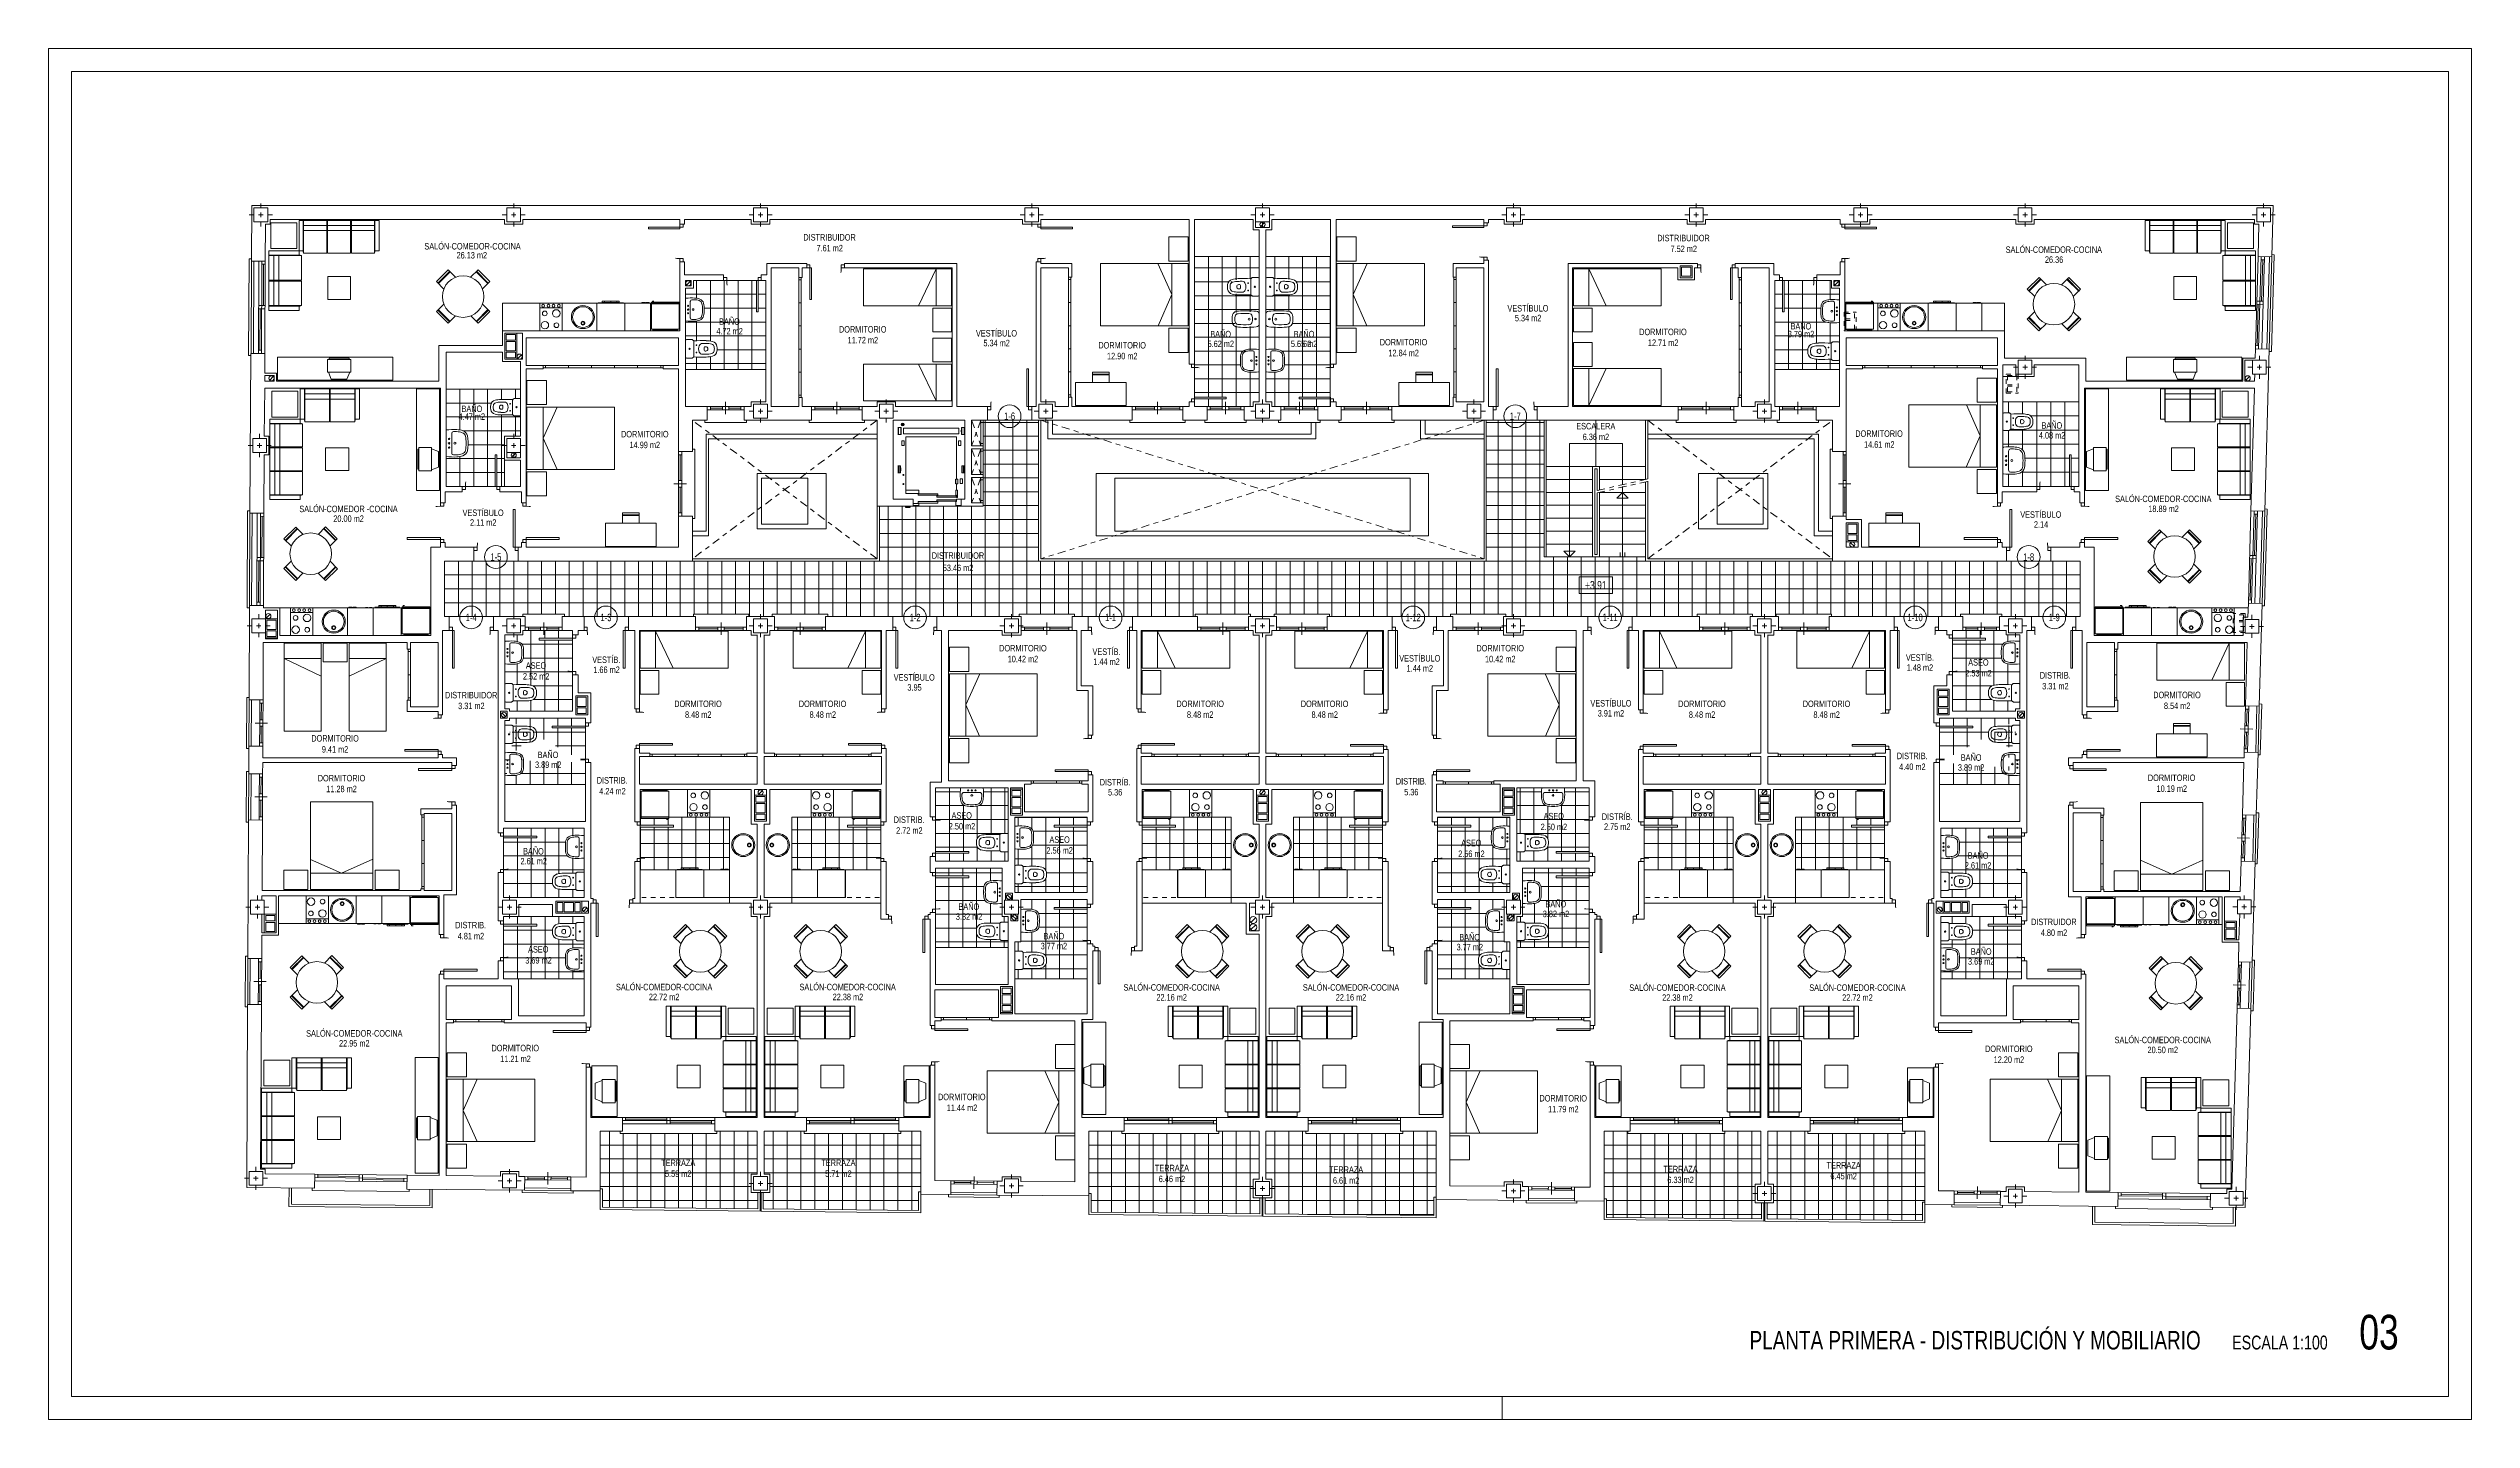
# Model space of a CAD drawing. Header units: millimetres. Extents: x 1426 to 1585, y -58 to 4.
# Drawn here: x 1478.9 to 1531.4, y -26 to 3.7 of the extents above; entities that cross this region are included whole.
import ezdxf
from ezdxf.enums import TextEntityAlignment as Align

# ---------------------------------------------------------------- set-up
doc = ezdxf.new("R2010")
doc.units = ezdxf.units.MM
doc.header["$LTSCALE"] = 0.35
for name, pattern in [('DASHDOT', [1, 0.5, -0.25, 0, -0.25]), ('HIDDEN', [0.375, 0.25, -0.125]), ('PUNTOS', [6.35, 0, -6.35])]:
    doc.linetypes.add(name, pattern=pattern)
doc.layers.get('0').update_dxf_attribs({"color": 5, "lineweight": 0})
for name, color, linetype, lineweight in [('ASCENSOR', 9, 'Continuous', 0), ('BAJANTES', 9, 'Continuous', 0), ('BARRIDO_PUERTA', 251, 'PUNTOS', 0), ('CARATULA', 7, 'Continuous', 0), ('CARPINTERIA', 4, 'Continuous', 0), ('COCINA', 7, 'Continuous', 0), ('ESCALERAS', 7, 'Continuous', 0), ('FORMATO', 7, 'Continuous', 0), ('GRAFISMOS', 8, 'DASHDOT', 0), ('MOBILIARIO', 7, 'Continuous', 0), ('MUEBLES', 7, 'Continuous', 0), ('MUROS', 1, 'Continuous', 0), ('OCULTO', 11, 'HIDDEN', 0), ('PILARES', 7, 'Continuous', 0), ('SANITARIOS', 7, 'Continuous', 0), ('SENTIDO_ESCALERA', 9, 'Continuous', 0), ('SHUNT', 9, 'Continuous', 0), ('SOLERIA', 251, 'Continuous', 0), ('SUPERFICIES', 2, 'Continuous', 0), ('TEXTOS', 3, 'Continuous', 0), ('VISTO', 251, 'Continuous', 0)]:
    doc.layers.add(name, color=color, linetype=linetype, lineweight=lineweight)
doc.styles.add('SWIS721 Lt', font='swisscl.ttf')
pattern_1 = [(90, (1501.45743, -12.98548), (-0.3, 6e-17), []), (180, (1501.45743, -12.98548), (-6e-17, -0.3), [])]
pattern_2 = [(90, (1509.04582, -12.98548), (0.3, 6e-17), []), (7e-15, (1509.04582, -12.98548), (6e-17, -0.3), [])]

msp = doc.modelspace()

# ---------------------------------------------------------------- texts
at = {"layer": 'CARATULA', "color": 7, "insert": (1514.347, -23.762), "char_height": 0.4, "width": 15.60134, "attachment_point": 1, "style": 'SWIS721 Lt'}
msp.add_mtext('\\pi1.4592;PLANTA PRIMERA - DISTRIBUCIÓN Y MOBILIARIO      {\\H0.75x;\\C4;ESCALA 1:100}      {\\H1.875x;\\C3;03}', dxfattribs=at)
at = {"layer": 'SUPERFICIES', "style": 'SWIS721 Lt'}
for s, p in [('26.13 m2', (1488.121, -0.739)), ('7.61 m2', (1495.875, -0.585)), ('7.52 m2', (1514.38, -0.6)), ('26.36', (1522.403, -0.834)), ('5.34 m2', (1511.007, -2.1)), ('4.72 m2', (1493.706, -2.385)), ('11.72 m2', (1496.594, -2.578)), ('3.79 m2', (1516.921, -2.447)), ('BAÑO', (1516.918, -2.277)), ('5.34 m2', (1499.492, -2.641)), ('12.90 m2', (1502.214, -2.923)), ('5.62 m2', (1504.349, -2.658)), ('5.65 m2', (1506.154, -2.658)), ('5.62', (1506.154, -2.658)), ('12.84 m2', (1508.311, -2.856)), ('12.71 m2', (1513.934, -2.634)), ('BAÑO', (1488.123, -4.065)), ('4.47 m2', (1488.121, -4.235)), ('6.36 m2', (1512.477, -4.673)), ('4.08 m2', (1522.36, -4.641)), ('14.99 m2', (1491.869, -4.848)), ('14.61 m2', (1518.616, -4.838)), ('18.89 m2', (1524.776, -6.232)), ('20.00 m2', (1485.451, -6.445)), ('2.11 m2', (1488.369, -6.528)), ('2.14', (1522.121, -6.573)), ('53.46 m2', (1498.656, -7.511)), ('2.52 m2', (1489.515, -9.86)), ('1.66 m2', (1491.04, -9.718)), ('10.42 m2', (1500.062, -9.486)), ('1.44 m2', (1501.873, -9.544)), ('1.44 m2', (1508.661, -9.687)), ('10.42 m2', (1510.404, -9.486)), ('1.48 m2', (1519.497, -9.671)), ('2.53 m2', (1520.766, -9.793)), ('3.31 m2', (1488.112, -10.501)), ('3.95', (1497.713, -10.1)), ('3.31 m2', (1522.432, -10.074)), ('8.54 m2', (1525.07, -10.499)), ('8.48 m2', (1493.027, -10.69)), ('8.48 m2', (1495.726, -10.69)), ('8.48 m2', (1503.902, -10.69)), ('8.48 m2', (1506.601, -10.69)), ('3.91 m2', (1512.802, -10.661)), ('8.48 m2', (1514.777, -10.69)), ('8.48 m2', (1517.476, -10.69)), ('9.41 m2', (1485.158, -11.442)), ('3.89 m2', (1489.777, -11.776)), ('4.40 m2', (1519.333, -11.82)), ('3.89 m2', (1520.606, -11.835)), ('11.28 m2', (1485.298, -12.3)), ('4.24 m2', (1491.169, -12.348)), ('5.36', (1502.06, -12.372)), ('5.36', (1508.477, -12.369)), ('10.19 m2', (1524.954, -12.293)), ('2.50 m2', (1498.742, -13.108)), ('2.50 m2', (1511.566, -13.123)), ('2.75 m2', (1512.939, -13.117)), ('2.72 m2', (1497.601, -13.2)), ('2.56 m2', (1500.857, -13.632)), ('2.61 m2', (1489.462, -13.865)), ('2.56 m2', (1509.779, -13.704)), ('2.61 m2', (1520.757, -13.957)), ('3.82 m2', (1498.895, -15.064)), ('3.82 m2', (1511.611, -15.007)), ('4.81 m2', (1488.102, -15.488)), ('3.77 m2', (1500.733, -15.703)), ('3.77 m2', (1509.744, -15.726)), ('4.80 m2', (1522.402, -15.414)), ('3.69 m2', (1489.566, -16.012)), ('3.69 m2', (1520.825, -16.036)), ('22.72 m2', (1492.288, -16.806)), ('22.38 m2', (1496.27, -16.806)), ('22.16 m2', (1503.285, -16.814)), ('22.16 m2', (1507.171, -16.814)), ('22.38 m2', (1514.243, -16.82)), ('22.72 m2', (1518.143, -16.82)), ('22.95 m2', (1485.575, -17.81)), ('11.21 m2', (1489.068, -18.147)), ('12.20 m2', (1521.425, -18.164)), ('20.50 m2', (1524.758, -17.953)), ('11.44 m2', (1498.742, -19.207)), ('11.79 m2', (1511.771, -19.235)), ('5.59 m2', (1492.593, -20.635)), ('5.71 m2', (1496.064, -20.634)), ('6.46 m2', (1503.291, -20.747)), ('6.61 m2', (1507.064, -20.781)), ('6.33 m2', (1514.311, -20.768)), ('6.45 m2', (1517.844, -20.687))]:
    msp.add_text(s, height=0.14, dxfattribs=at).set_placement(p, align=Align.TOP_CENTER)
at = {"layer": 'TEXTOS', "style": 'SWIS721 Lt'}
for s, height, p in [('SALÓN-COMEDOR-COCINA', 0.14, (1488.137, -0.597)), ('DISTRIBUIDOR', 0.14, (1495.872, -0.421)), ('DISTRIBUIDOR', 0.14, (1514.375, -0.436)), ('SALÓN-COMEDOR-COCINA', 0.14, (1522.398, -0.671)), ('VESTÍBULO', 0.14, (1511.004, -1.941)), ('BAÑO', 0.14, (1493.703, -2.227)), ('DORMITORIO', 0.14, (1496.591, -2.414)), ('VESTÍBULO', 0.14, (1499.489, -2.482)), ('BAÑO', 0.14, (1504.346, -2.499)), ('BAÑO', 0.14, (1506.152, -2.499)), ('BAÑO', 0.14, (1506.152, -2.499)), ('DORMITORIO', 0.14, (1508.308, -2.692)), ('DORMITORIO', 0.14, (1513.929, -2.47)), ('DORMITORIO', 0.14, (1502.211, -2.759)), ('DORMITORIO', 0.14, (1491.869, -4.684)), ('ESCALERA', 0.14, (1512.474, -4.511)), ('DORMITORIO', 0.14, (1518.611, -4.673)), ('BAÑO', 0.14, (1522.355, -4.478)), ('SALÓN-COMEDOR -COCINA', 0.14, (1485.449, -6.287)), ('VESTÍBULO', 0.14, (1488.366, -6.37)), ('SALÓN-COMEDOR-COCINA', 0.14, (1524.77, -6.069)), ('VESTÍBULO', 0.14, (1522.116, -6.409)), ('DISTRIBUIDOR', 0.14, (1498.654, -7.315)), ('+3.91', 0.18, (1512.474, -7.956)), ('DORMITORIO', 0.14, (1500.062, -9.321)), ('VESTÍB.', 0.14, (1501.873, -9.379)), ('VESTÍBULO', 0.14, (1508.661, -9.523)), ('DORMITORIO', 0.14, (1510.402, -9.321)), ('VESTÍB.', 0.14, (1519.497, -9.507)), ('ASEO', 0.14, (1489.512, -9.696)), ('VESTÍB.', 0.14, (1491.035, -9.554)), ('VESTÍBULO', 0.14, (1497.707, -9.936)), ('ASEO', 0.14, (1520.764, -9.628)), ('DISTRIB.', 0.14, (1522.43, -9.909)), ('DISTRIBUIDOR', 0.14, (1488.106, -10.337)), ('DORMITORIO', 0.14, (1493.022, -10.526)), ('DORMITORIO', 0.14, (1495.721, -10.526)), ('DORMITORIO', 0.14, (1503.902, -10.526)), ('DORMITORIO', 0.14, (1506.598, -10.526)), ('VESTÍBULO', 0.14, (1512.802, -10.497)), ('DORMITORIO', 0.14, (1514.774, -10.526)), ('DORMITORIO', 0.14, (1517.473, -10.526)), ('DORMITORIO', 0.14, (1525.067, -10.334)), ('DORMITORIO', 0.14, (1485.158, -11.274)), ('BAÑO', 0.14, (1489.772, -11.613)), ('DORMITORIO', 0.14, (1485.298, -12.136)), ('DISTRIB.', 0.14, (1519.33, -11.655)), ('BAÑO', 0.14, (1520.606, -11.672)), ('DORMITORIO', 0.14, (1524.951, -12.128)), ('DISTRIB.', 0.14, (1491.163, -12.184)), ('DISTRÍB.', 0.14, (1502.06, -12.208)), ('DISTRIB.', 0.14, (1508.477, -12.204)), ('DISTRIB.', 0.14, (1497.596, -13.035)), ('ASEO', 0.14, (1498.736, -12.944)), ('ASEO', 0.14, (1511.563, -12.959)), ('DISTRÍB.', 0.14, (1512.939, -12.953)), ('BAÑO', 0.14, (1489.456, -13.702)), ('ASEO', 0.14, (1500.857, -13.468)), ('ASEO', 0.14, (1509.777, -13.54)), ('BAÑO', 0.14, (1520.757, -13.794)), ('BAÑO', 0.14, (1498.89, -14.901)), ('BAÑO', 0.14, (1511.608, -14.845)), ('DISTRUIDOR', 0.14, (1522.399, -15.25)), ('DISTRIB.', 0.14, (1488.096, -15.319)), ('BAÑO', 0.14, (1500.733, -15.54)), ('BAÑO', 0.14, (1509.741, -15.563)), ('ASEO', 0.14, (1489.561, -15.844)), ('BAÑO', 0.14, (1520.825, -15.874)), ('SALÓN-COMEDOR-COCINA', 0.14, (1492.288, -16.644)), ('SALÓN-COMEDOR-COCINA', 0.14, (1496.264, -16.644)), ('SALÓN-COMEDOR-COCINA', 0.14, (1503.285, -16.652)), ('SALÓN-COMEDOR-COCINA', 0.14, (1507.171, -16.652)), ('SALÓN-COMEDOR-COCINA', 0.14, (1514.243, -16.657)), ('SALÓN-COMEDOR-COCINA', 0.14, (1518.143, -16.657)), ('SALÓN-COMEDOR-COCINA', 0.14, (1485.575, -17.648)), ('SALÓN-COMEDOR-COCINA', 0.14, (1524.758, -17.79)), ('DORMITORIO', 0.14, (1489.062, -17.983)), ('DORMITORIO', 0.14, (1521.422, -17.999)), ('DORMITORIO', 0.14, (1498.737, -19.042)), ('DORMITORIO', 0.14, (1511.768, -19.071)), ('TERRAZA', 0.14, (1492.593, -20.471)), ('TERRAZA', 0.14, (1496.064, -20.469)), ('TERRAZA', 0.14, (1517.844, -20.523)), ('TERRAZA', 0.14, (1503.291, -20.582)), ('TERRAZA', 0.14, (1507.064, -20.617)), ('TERRAZA', 0.14, (1514.311, -20.604))]:
    msp.add_text(s, height=height, dxfattribs=at).set_placement(p, align=Align.MIDDLE)
at = {"layer": 'TEXTOS', "color": 2, "style": 'SWIS721 Lt'}
for s, p in [('1-6', (1499.773, -4.296)), ('1-7', (1510.73, -4.296)), ('1-5', (1488.644, -7.346)), ('1-8', (1521.853, -7.346)), ('1-4', (1488.106, -8.655)), ('1-3', (1491.027, -8.655)), ('1-2', (1497.725, -8.655)), ('1-1', (1501.962, -8.655)), ('1-12', (1508.518, -8.655)), ('1-11', (1512.786, -8.655)), ('1-10', (1519.393, -8.655)), ('1-9', (1522.408, -8.655))]:
    msp.add_text(s, height=0.16, dxfattribs=at).set_placement(p, align=Align.MIDDLE)

# ---------------------------------------------------------------- blocks, each defined once
blk = doc.blocks.new('SHUNT 41x26 OCULTO')
at = {"layer": 'OCULTO'}
for p, q in [((0, 0.26), (0, 0)), ((0.41, 0.26), (0, 0.26)), ((0, 0), (0.41, 0)), ((0.03, 0.23), (0.03, 0.03)), ((0.03, 0.23), (0.23, 0.23)), ((0.03, 0.03), (0.23, 0.03)), ((0.23, 0.23), (0.23, 0.03)), ((0.38, 0.23), (0.26, 0.23)), ((0.26, 0.23), (0.26, 0.03)), ((0.38, 0.03), (0.26, 0.03)), ((0.38, 0.23), (0.38, 0.03)), ((0.41, 0.26), (0.41, 0))]:
    blk.add_line(p, q, dxfattribs=at)
blk = doc.blocks.new('C FREGADERO1')
at = {"layer": 'SANITARIOS'}
for centre, radius in [((0, -0.3), 0.25), ((0, -0.3), 0.224), ((0, -0.169), 0.0423), ((0, -0.169), 0.0315)]:
    blk.add_circle(centre, radius, dxfattribs=at)
blk = doc.blocks.new('C FRIGORIFICO')
at = {"layer": 'COCINA'}
for p, q in [((0.62, -0.036), (0.02, -0.036)), ((0.02, -0.036), (0.02, -0.586)), ((0.592, -0.017), (0.049, -0.017)), ((0.62, -0.586), (0.62, -0.036)), ((0.02, -0.586), (0.62, -0.586)), ((0.62, -0.6), (0.02, -0.6)), ((0.02, -0.6), (0.02, -0.623)), ((0.02, -0.623), (0.62, -0.623)), ((0.597, -0.647), (0.567, -0.647)), ((0.597, -0.623), (0.597, -0.647)), ((0.62, -0.623), (0.62, -0.6))]:
    blk.add_line(p, q, dxfattribs=at)
blk = doc.blocks.new('C LAVADORA')
at = {"layer": 'SANITARIOS'}
for p, q in [((-0.303, 0), (-0.303, -0.6)), ((-0.303, 0), (0.303, 0)), ((0.303, 0), (0.303, -0.6)), ((0.303, -0.6), (-0.303, -0.6)), ((0.272, -0.61), (-0.272, -0.61)), ((-0.187, -0.618), (0.184, -0.618)), ((-0.187, -0.648), (-0.187, -0.618)), ((0.184, -0.648), (-0.187, -0.648)), ((-0.134, -0.618), (-0.134, -0.648)), ((0, -0.618), (0, -0.648)), ((0.131, -0.648), (0.131, -0.618)), ((0.184, -0.618), (0.184, -0.648))]:
    blk.add_line(p, q, dxfattribs=at)
blk.add_lwpolyline([(0.184, -0.648), (-0.187, -0.648), (-0.187, -0.618), (0.184, -0.618), (0.184, -0.648)], dxfattribs=at)
blk = doc.blocks.new('C LAVAVAJILLAS')
at = {"layer": 'SANITARIOS'}
for p, q in [((-0.278, -0.6), (-0.278, 0)), ((-0.278, 0), (0.278, 0)), ((0.278, -0.6), (0.278, 0)), ((0.278, -0.6), (-0.278, -0.6)), ((-0.248, -0.605), (-0.196, -0.605)), ((-0.159, -0.605), (-0.107, -0.605)), ((0.093, -0.605), (0.161, -0.605)), ((0.093, -0.615), (0.093, -0.605)), ((0.161, -0.615), (0.093, -0.615)), ((0.161, -0.615), (0.161, -0.605)), ((0.249, -0.605), (0.182, -0.605)), ((0.182, -0.615), (0.182, -0.605)), ((0.182, -0.615), (0.249, -0.615)), ((0.249, -0.615), (0.249, -0.605))]:
    blk.add_line(p, q, dxfattribs=at)
blk = doc.blocks.new('C COCINA')
at = {"layer": 'COCINA'}
blk.add_line((0.242, -0.499), (-0.242, -0.499), dxfattribs=at)
blk.add_lwpolyline([(0.242, -0.6), (-0.242, -0.6), (-0.242, 0), (0.242, 0)], close=True, dxfattribs=at)
for centre, radius in [((-0.168, -0.547), 0.0297), ((-0.113, -0.38), 0.0808), ((-0.117, -0.124), 0.0504), ((-0.053, -0.547), 0.0297), ((0.058, -0.547), 0.0297), ((0.133, -0.125), 0.0808), ((0.136, -0.379), 0.0504), ((0.171, -0.547), 0.0297)]:
    blk.add_circle(centre, radius, dxfattribs=at)
blk = doc.blocks.new('A$C1164197C')
at = {"layer": 'SHUNT'}
for p, q in [((0, 0.26), (0, 0)), ((0, 0.26), (0.26, 0.26)), ((0, 0), (0.26, 0)), ((0.03, 0.03), (0.03, 0.23)), ((0.03, 0.23), (0.23, 0.23)), ((0.03, 0.03), (0.23, 0.03)), ((0.23, 0.03), (0.23, 0.23)), ((0.26, 0), (0.26, 0.26))]:
    blk.add_line(p, q, dxfattribs=at)
blk = doc.blocks.new('SHUNT 41x26')
at = {"layer": 'SHUNT'}
for p, q in [((0, 0.26), (0, 0)), ((0.41, 0.26), (0, 0.26)), ((0, 0), (0.41, 0)), ((0.03, 0.23), (0.03, 0.03)), ((0.03, 0.23), (0.23, 0.23)), ((0.03, 0.03), (0.23, 0.03)), ((0.23, 0.23), (0.23, 0.03)), ((0.38, 0.23), (0.26, 0.23)), ((0.26, 0.23), (0.26, 0.03)), ((0.38, 0.03), (0.26, 0.03)), ((0.38, 0.23), (0.38, 0.03)), ((0.41, 0.26), (0.41, 0))]:
    blk.add_line(p, q, dxfattribs=at)
blk = doc.blocks.new('SHUNT 56x21')
at = {"layer": 'SHUNT'}
for p, q in [((0, 0.26), (0, 0)), ((0.56, 0.26), (0, 0.26)), ((0, 0), (0.56, 0)), ((0.15, 0.23), (0.03, 0.23)), ((0.03, 0.23), (0.03, 0.03)), ((0.15, 0.03), (0.03, 0.03)), ((0.15, 0.23), (0.15, 0.03)), ((0.18, 0.23), (0.18, 0.03)), ((0.18, 0.23), (0.38, 0.23)), ((0.18, 0.03), (0.38, 0.03)), ((0.38, 0.23), (0.38, 0.03)), ((0.53, 0.23), (0.41, 0.23)), ((0.41, 0.23), (0.41, 0.03)), ((0.53, 0.03), (0.41, 0.03)), ((0.53, 0.23), (0.53, 0.03)), ((0.56, 0.26), (0.56, 0))]:
    blk.add_line(p, q, dxfattribs=at)
blk = doc.blocks.new('PILAR 30x30')
at = {"layer": 'GRAFISMOS', "ltscale": 0.5}
for p, q in [((0.25, 0), (-0.25, 0)), ((0, 0.25), (0, -0.25))]:
    blk.add_line(p, q, dxfattribs=at)
at = {"layer": 'PILARES'}
blk.add_lwpolyline([(0.15, -0.15), (0.15, 0.15), (-0.15, 0.15), (-0.15, -0.15)], close=True, dxfattribs=at)
blk = doc.blocks.new('bajante')
at = {"layer": 'BAJANTES'}
blk.add_line((-0.039, -0.039), (0.039, 0.039), dxfattribs=at)
blk.add_circle((0, 0), 0.055, dxfattribs=at)
blk = doc.blocks.new('S INODORO1')
at = {"layer": 'SANITARIOS'}
for p, q in [((0.188, 0), (-0.188, 0)), ((-0.2, -0.018), (-0.2, -0.141)), ((-0.192, -0.157), (-0.188, -0.162)), ((-0.164, -0.18), (0.164, -0.18)), ((-0.047, -0.437), (-0.047, -0.424)), ((0.047, -0.437), (0.047, -0.424)), ((0.192, -0.157), (0.188, -0.162)), ((0.2, -0.018), (0.2, -0.141))]:
    blk.add_line(p, q, dxfattribs=at)
blk.add_lwpolyline([(0.118, -0.367, 0.314585), (0.068, -0.297)], format="xyb", dxfattribs=at)
for centre, radius in [((-0.08, -0.236), 0.0075), ((0, -0.09), 0.0135), ((0, -0.09), 0.0135), ((0.08, -0.236), 0.0075)]:
    blk.add_circle(centre, radius, dxfattribs=at)
for centre, radius, start, end in [((0.18, -0.018), 0.02, 0, 65.6901), ((-0.18, -0.018), 0.02, 114.3099, 180), ((-0.181, -0.141), 0.019, 180, 235.0628), ((-0.164, -0.155), 0.025, 196.2152, 246.6224), ((5.322, -0.383), 5.5, 177.8638, 180.7095), ((0.373, -0.444), 0.55, 180.7095, 194.5395), ((-0.164, -0.155), 0.025, 246.6224, 270), ((-0.043, -0.368), 0.075, 109.984, 179.8352), ((5.322, -0.383), 5.44, 179.8352, 180.7095), ((0.373, -0.444), 0.49, 180.7095, 194.5395), ((0, -0.485), 0.2, 70.016, 109.984), ((-0.027, -0.424), 0.02, 99.7151, 180), ((0, -0.437), 0.047, 180, 270), ((0, -0.582), 0.18, 80.2849, 99.7151), ((0, -0.437), 0.047, 270, 0), ((0.027, -0.424), 0.02, 0, 80.2849), ((-0.373, -0.444), 0.49, 345.4605, 359.2905), ((-5.322, -0.383), 5.44, 359.2905, 0.1648), ((-0.373, -0.444), 0.55, 345.4605, 359.2905), ((0.164, -0.155), 0.025, 270, 293.3776), ((0.164, -0.155), 0.025, 293.3776, 343.7848), ((-5.322, -0.383), 5.5, 359.2905, 2.1362), ((0.181, -0.141), 0.019, 304.9372, 0), ((-0.03, -0.549), 0.134, 194.5395, 261.1838), ((-0.03, -0.549), 0.074, 194.5395, 261.1838), ((0, -0.355), 0.33, 261.1838, 278.8162), ((0, -0.355), 0.27, 261.1838, 278.8162), ((0.03, -0.549), 0.074, 278.8162, 345.4605), ((0.03, -0.549), 0.134, 278.8162, 345.4605)]:
    blk.add_arc(centre, radius, start, end, dxfattribs=at)
blk = doc.blocks.new('M TV')
at = {"layer": 'MUEBLES'}
for p, q in [((-0.252, -0.172), (-0.252, -0.45)), ((0.252, -0.172), (-0.252, -0.172)), ((0.252, -0.45), (-0.252, -0.45)), ((-0.23, -0.172), (-0.168, -0.023)), ((0.205, -0.474), (-0.209, -0.474)), ((0.168, -0.023), (-0.168, -0.023)), ((0.23, -0.172), (0.168, -0.023)), ((0.215, -0.45), (0.215, -0.464)), ((0.252, -0.45), (0.252, -0.172))]:
    blk.add_line(p, q, dxfattribs=at)
blk.add_lwpolyline([(-0.219, -0.464), (-0.219, -0.45)], dxfattribs=at)
for centre, start, end in [((-0.209, -0.464), 180, 270), ((0.205, -0.464), 270, 0)]:
    blk.add_arc(centre, 0.0101, start, end, dxfattribs=at)
blk = doc.blocks.new('M LIBRERIA 250x50')
at = {"layer": 'MUEBLES'}
blk.add_lwpolyline([(-1.25, -0.52), (1.25, -0.52), (1.25, -0.02), (-1.25, -0.02)], close=True, dxfattribs=at)
blk = doc.blocks.new('A$C7B596D43')
at = {"layer": 'MUEBLES'}
for p, q in [((0, 1.499), (0, 1.9)), ((0.516, 1.9), (0, 1.9)), ((0.516, 1.499), (0.516, 1.9)), ((0.564, 1.499), (0.564, 1.9)), ((1.364, 1.9), (0.564, 1.9)), ((1.364, 0), (1.364, 1.9)), ((0, 1.499), (0.516, 1.499)), ((1.364, 1.57), (0.564, 1.57)), ((0.564, 1.19), (1.364, 1.57)), ((0.564, 1.499), (0.564, 0)), ((0.564, 0), (1.364, 0))]:
    blk.add_line(p, q, dxfattribs=at)
blk = doc.blocks.new('A$C70ED1BAF')
at = {"layer": 'MUEBLES'}
for p, q in [((0, 2.504), (0.42, 2.504)), ((0, 1.979), (0, 2.504)), ((0.42, 2.504), (0.42, 2.451)), ((0.42, 2.031), (0.42, 2.451)), ((0.053, 1.979), (0, 1.979)), ((0.053, 1.926), (0, 1.926)), ((0, 0.576), (0, 1.926)), ((0.42, 1.979), (0.053, 1.979)), ((0.053, 1.926), (1.9, 1.926)), ((0.352, 1.251), (0.651, 1.926)), ((0.352, 1.926), (0.352, 0.576)), ((0.42, 2.031), (0.42, 1.979)), ((1.9, 1.926), (1.9, 0.576)), ((0.656, 0.576), (0.352, 1.251)), ((0.053, 0.576), (0, 0.576)), ((0.053, 0.525), (0, 0.525)), ((0, 0), (0, 0.525)), ((1.9, 0.576), (0.053, 0.576)), ((0.053, 0.525), (0.42, 0.525)), ((0.42, 0.525), (0.42, 0.473)), ((0.42, 0), (0, 0)), ((0.42, 0.053), (0.42, 0.473)), ((0.42, 0.053), (0.42, 0))]:
    blk.add_line(p, q, dxfattribs=at)
blk = doc.blocks.new('M MESA o90')
at = {"layer": 'MUEBLES'}
for p, q in [((-0.18, 0.412), (-0.18, 0.638)), ((-0.18, 0.638), (0.18, 0.638)), ((-0.18, 0.58), (-0.18, 0.594)), ((-0.18, 0.594), (0.18, 0.594)), ((0.18, 0.58), (-0.18, 0.58)), ((0.18, 0.638), (0.18, 0.412)), ((-0.638, -0.178), (-0.638, 0.182)), ((-0.638, 0.182), (-0.412, 0.182)), ((-0.594, -0.178), (-0.594, 0.182)), ((-0.58, 0.182), (-0.58, -0.178)), ((0.638, 0.182), (0.412, 0.182)), ((0.58, 0.182), (0.58, -0.178)), ((0.594, -0.178), (0.594, 0.182)), ((0.638, -0.178), (0.638, 0.182)), ((-0.412, -0.178), (-0.638, -0.178)), ((-0.58, -0.178), (-0.594, -0.178)), ((-0.18, -0.638), (-0.18, -0.412)), ((0.18, -0.412), (0.18, -0.638)), ((0.412, -0.178), (0.638, -0.178)), ((0.58, -0.178), (0.594, -0.178)), ((-0.18, -0.58), (0.18, -0.58)), ((0.18, -0.594), (-0.18, -0.594)), ((0.18, -0.638), (-0.18, -0.638)), ((0.18, -0.58), (0.18, -0.594))]:
    blk.add_line(p, q, dxfattribs=at)
blk.add_circle((0, 0), 0.45, dxfattribs=at)
blk = doc.blocks.new('S LAVABO1')
at = {"layer": 'SANITARIOS'}
for p, q in [((0.296, 0), (-0.296, 0)), ((-0.207, -0.13), (0.207, -0.13))]:
    blk.add_line(p, q, dxfattribs=at)
for centre, radius in [((-0.1, -0.07), 0.015), ((0, -0.205), 0.023), ((0, -0.07), 0.0175), ((0.1, -0.07), 0.015)]:
    blk.add_circle(centre, radius, dxfattribs=at)
for centre, radius, start, end in [((-0.296, -0.01), 0.01, 90, 173.6262), ((0.296, -0.01), 0.01, 6.3738, 90), ((1.185, -0.175), 1.5, 173.6262, 182.693), ((0.186, -0.222), 0.5, 182.693, 199.3406), ((-0.135, -0.335), 0.16, 199.3406, 257.4429), ((1.186, -0.221), 1.454, 178.0234, 180.898), ((0.186, -0.222), 0.454, 182.693, 199.3406), ((-0.227, -0.171), 0.04, 95.5937, 179.6995), ((-0.135, -0.335), 0.114, 199.3406, 257.4429), ((-0.207, -0.38), 0.25, 90, 95.5937), ((-0.061, -0.003), 0.5, 257.4429, 266.4982), ((-0.061, -0.003), 0.454, 257.4429, 266.4982), ((0, 0.995), 1.5, 266.4982, 273.5018), ((0, 0.995), 1.454, 266.4982, 273.5018), ((0.061, -0.003), 0.454, 273.5018, 282.5571), ((0.061, -0.003), 0.5, 273.5018, 282.5571), ((0.135, -0.335), 0.114, 282.5571, 340.6594), ((0.135, -0.335), 0.16, 282.5571, 340.6594), ((0.207, -0.38), 0.25, 84.4063, 90), ((0.227, -0.171), 0.04, 0.3005, 84.4063), ((-0.186, -0.222), 0.454, 340.6594, 357.307), ((-1.186, -0.221), 1.454, 359.102, 1.9766), ((-0.186, -0.222), 0.5, 340.6594, 357.307), ((-1.185, -0.175), 1.5, 357.307, 6.3738)]:
    blk.add_arc(centre, radius, start, end, dxfattribs=at)
blk = doc.blocks.new('PSO_013A')
at = {"color": 0, "linetype": 'ByBlock'}
for p, q in [((-0.972, -0.602), (-0.972, 0)), ((-0.972, 0), (0.972, 0)), ((-0.873, 0), (-0.873, -0.602)), ((-0.862, -0.652), (-0.862, 0)), ((-0.301, -0.652), (-0.301, 0)), ((-0.282, -0.652), (-0.282, 0)), ((0.278, 0), (0.278, -0.652)), ((0.297, -0.652), (0.297, 0)), ((0.858, 0), (0.858, -0.652)), ((0.869, -0.602), (0.869, 0)), ((0.972, 0), (0.972, -0.602)), ((-0.301, -0.103), (-0.862, -0.103)), ((-0.862, -0.202), (-0.301, -0.202)), ((0.278, -0.103), (-0.282, -0.103)), ((-0.282, -0.202), (0.278, -0.202)), ((0.858, -0.103), (0.297, -0.103)), ((0.297, -0.202), (0.858, -0.202)), ((-0.873, -0.602), (-0.972, -0.602)), ((-0.873, -0.629), (-0.873, -0.606)), ((-0.873, -0.629), (-0.862, -0.629)), ((-0.301, -0.652), (-0.862, -0.652)), ((-0.282, -0.629), (-0.301, -0.629)), ((0.278, -0.652), (-0.282, -0.652)), ((0.278, -0.629), (0.297, -0.629)), ((0.858, -0.652), (0.297, -0.652)), ((0.854, -0.629), (0.869, -0.629)), ((0.972, -0.602), (0.869, -0.602)), ((0.869, -0.629), (0.869, -0.606))]:
    blk.add_line(p, q, dxfattribs=at)
blk = doc.blocks.new('PSO_012A')
at = {"color": 0, "linetype": 'ByBlock'}
for p, q in [((0.681, 0), (-0.681, 0)), ((-0.681, 0), (-0.681, -0.602)), ((-0.581, -0.625), (-0.581, 0)), ((-0.57, 0), (-0.57, -0.652)), ((-0.01, -0.652), (-0.01, 0)), ((0.01, -0.652), (0.01, 0)), ((0.57, 0), (0.57, -0.652)), ((0.581, 0), (0.581, -0.625)), ((0.681, -0.602), (0.681, 0)), ((-0.57, -0.099), (-0.01, -0.099)), ((-0.01, -0.202), (-0.57, -0.202)), ((0.01, -0.099), (0.57, -0.099)), ((0.01, -0.202), (0.57, -0.202)), ((-0.681, -0.602), (-0.581, -0.602)), ((-0.581, -0.625), (-0.574, -0.625)), ((-0.57, -0.652), (-0.01, -0.652)), ((-0.01, -0.625), (0.01, -0.625)), ((0.57, -0.652), (0.01, -0.652)), ((0.581, -0.625), (0.57, -0.625)), ((0.581, -0.602), (0.681, -0.602))]:
    blk.add_line(p, q, dxfattribs=at)
blk = doc.blocks.new('S BIDE1')
at = {"layer": 'SANITARIOS'}
blk.add_line((-0.125, 0), (0.125, 0), dxfattribs=at)
for centre, radius in [((0, -0.214), 0.023), ((0, -0.076), 0.0175)]:
    blk.add_circle(centre, radius, dxfattribs=at)
for centre, radius, start, end in [((2.062, -0.293), 2.242, 174.0757, 183.9117), ((0.105, -0.426), 0.28, 183.9117, 195.9492), ((-0.069, -0.071), 0.1, 143.7352, 174.0757), ((-0.068, -0.476), 0.1, 195.9492, 254.7244), ((-0.125, -0.03), 0.03, 90, 143.7359), ((2.062, -0.293), 2.184, 178.0219, 184.2815), ((-0.046, -0.22), 0.075, 101.7302, 178.0219), ((-0.046, -0.45), 0.07, 184.2815, 258.4376), ((0, -0.44), 0.3, 78.2698, 101.7302), ((0, -0.225), 0.3, 258.4376, 281.5624), ((0.046, -0.45), 0.07, 281.5624, 355.7185), ((0.046, -0.22), 0.075, 1.9781, 78.2698), ((0.069, -0.476), 0.1, 285.2756, 344.0508), ((-2.062, -0.293), 2.184, 355.7185, 1.9781), ((0.125, -0.03), 0.03, 36.2641, 90), ((0.069, -0.071), 0.1, 5.9243, 36.2648), ((-0.105, -0.426), 0.28, 344.0508, 356.0883), ((-2.062, -0.293), 2.242, 356.0883, 5.9243), ((0, -0.225), 0.36, 254.7244, 285.2756)]:
    blk.add_arc(centre, radius, start, end, dxfattribs=at)
blk = doc.blocks.new('mes')
at = {"layer": 'MUEBLES'}
for p, q in [((-0.18, 0.52), (-0.18, 0.746)), ((-0.18, 0.746), (0.18, 0.746)), ((-0.18, 0.688), (-0.18, 0.702)), ((-0.18, 0.702), (0.18, 0.702)), ((0.18, 0.688), (-0.18, 0.688)), ((0.18, 0.746), (0.18, 0.52)), ((-0.55, 0.52), (0.55, 0.52)), ((-0.55, 0.02), (-0.55, 0.52)), ((0.55, 0.02), (-0.55, 0.02)), ((-0.55, 0.02), (0.55, 0.02)), ((0.55, 0.52), (0.55, 0.02))]:
    blk.add_line(p, q, dxfattribs=at)
blk = doc.blocks.new('SHUNT o15')
at = {"layer": 'SHUNT'}
blk.add_line((-0.053, -0.053), (0.053, 0.053), dxfattribs=at)
blk.add_circle((0, 0), 0.075, dxfattribs=at)
blk = doc.blocks.new('C P072')
at = {"layer": 'BARRIDO_PUERTA'}
blk.add_arc((0.068, -0.001), 0.722, 0.0689, 86.658, dxfattribs=at)
at = {"layer": 'CARPINTERIA'}
for p, q in [((0.07, 0.72), (0.11, 0.72)), ((0.07, 0), (0.07, 0.72)), ((0.11, 0.72), (0.11, 0)), ((0, 0), (0.07, 0)), ((0.11, 0), (0.07, 0)), ((0.07, 0), (0.07, -0.07)), ((0.79, 0), (0.79, -0.07)), ((0.86, 0), (0.79, 0)), ((0.07, -0.07), (0, -0.07)), ((0.79, -0.07), (0.86, -0.07))]:
    blk.add_line(p, q, dxfattribs=at)
blk = doc.blocks.new('C P082')
at = {"layer": 'BARRIDO_PUERTA'}
blk.add_arc((0.07, 0), 0.82, 0, 87.204, dxfattribs=at)
at = {"layer": 'CARPINTERIA'}
for p, q in [((0.07, 0.819), (0.11, 0.819)), ((0.07, 0), (0.07, 0.819)), ((0.11, 0.819), (0.11, 0)), ((0, 0), (0.07, 0)), ((0.11, 0), (0.07, 0)), ((0.07, 0), (0.07, -0.07)), ((0.89, 0), (0.89, -0.07)), ((0.96, 0), (0.89, 0)), ((0.07, -0.07), (0, -0.07)), ((0.89, -0.07), (0.96, -0.07))]:
    blk.add_line(p, q, dxfattribs=at)
blk = doc.blocks.new('C VC200')
at = {"layer": 'CARPINTERIA'}
for p, q in [((2, 0), (0, 0)), ((0.07, 0), (0.07, -0.07)), ((0.965, 0), (0.965, -0.14)), ((1.035, 0), (1.035, -0.14)), ((-0.05, -0.35), (-0.05, -0.3)), ((2.05, -0.35), (-0.05, -0.35)), ((2, -0.07), (0, -0.07)), ((2, -0.14), (0, -0.14)), ((0.965, -0.035), (0.07, -0.035)), ((1.93, -0.105), (1.035, -0.105)), ((1.93, -0.07), (1.93, -0.14)), ((2.05, -0.3), (2.05, -0.35))]:
    blk.add_line(p, q, dxfattribs=at)
blk = doc.blocks.new('C VA100')
at = {"layer": 'CARPINTERIA'}
for p, q in [((0.5, 0), (0, 0)), ((0.07, 0), (0.07, -0.07)), ((0.43, 0), (0.43, -0.07)), ((0.5, -0.17), (0.5, 0.1)), ((1, 0), (0.5, 0)), ((0.57, 0), (0.57, -0.07)), ((0.93, 0), (0.93, -0.07)), ((-0.05, -0.35), (-0.05, -0.3)), ((1.05, -0.35), (-0.05, -0.35)), ((0.5, -0.07), (0, -0.07)), ((0.43, -0.035), (0.07, -0.035)), ((1, -0.07), (0.5, -0.07)), ((0.93, -0.035), (0.57, -0.035)), ((1.05, -0.3), (1.05, -0.35))]:
    blk.add_line(p, q, dxfattribs=at)
blk = doc.blocks.new('C VA080')
at = {"layer": 'CARPINTERIA'}
for p, q in [((0.4, 0), (0, 0)), ((0.07, 0), (0.07, -0.07)), ((0.33, 0), (0.33, -0.07)), ((0.4, -0.17), (0.4, 0.1)), ((0.8, 0), (0.4, 0)), ((0.47, 0), (0.47, -0.07)), ((0.73, 0), (0.73, -0.07)), ((-0.05, -0.35), (-0.05, -0.3)), ((0.85, -0.35), (-0.05, -0.35)), ((0.4, -0.07), (0, -0.07)), ((0.33, -0.035), (0.07, -0.035)), ((0.8, -0.07), (0.4, -0.07)), ((0.73, -0.035), (0.47, -0.035)), ((0.85, -0.3), (0.85, -0.35))]:
    blk.add_line(p, q, dxfattribs=at)
blk = doc.blocks.new('C VA140')
at = {"layer": 'CARPINTERIA'}
for p, q in [((0.7, 0), (0, 0)), ((0.07, 0), (0.07, -0.07)), ((0.63, 0), (0.63, -0.07)), ((0.7, -0.17), (0.7, 0.1)), ((1.4, 0), (0.7, 0)), ((0.77, 0), (0.77, -0.07)), ((1.33, 0), (1.33, -0.07)), ((-0.05, -0.35), (-0.05, -0.3)), ((1.45, -0.35), (-0.05, -0.35)), ((0.7, -0.07), (0, -0.07)), ((0.63, -0.035), (0.07, -0.035)), ((1.4, -0.07), (0.7, -0.07)), ((1.33, -0.035), (0.77, -0.035)), ((1.45, -0.3), (1.45, -0.35))]:
    blk.add_line(p, q, dxfattribs=at)
blk = doc.blocks.new('ARMARIO 5H')
at = {"layer": 'CARPINTERIA'}
for p, q in [((0, 0.05), (2.6, 0.05)), ((0, 0), (2.6, 0)), ((0.05, 0.05), (0.05, 0)), ((0.55, 0.05), (0.55, 0)), ((1.05, 0.05), (1.05, 0)), ((1.55, 0.05), (1.55, 0)), ((2.05, 0.05), (2.05, 0)), ((2.55, 0.05), (2.55, 0))]:
    blk.add_line(p, q, dxfattribs=at)
blk = doc.blocks.new('A$C26967853')
at = {"layer": 'CARPINTERIA'}
for p, q in [((1.2, 0.45), (0, 0.45)), ((0, 0.45), (0, 0.4)), ((0.6, 0.17), (0.05, 0.17)), ((0.6, 0.1), (0.05, 0.1)), ((0.12, 0.1), (0.12, 0.17)), ((0.53, 0.135), (0.12, 0.135)), ((0.53, 0.1), (0.53, 0.17)), ((0.6, 0.27), (0.6, 0)), ((1.15, 0.17), (0.6, 0.17)), ((1.15, 0.1), (0.6, 0.1)), ((0.67, 0.1), (0.67, 0.17)), ((1.08, 0.135), (0.67, 0.135)), ((1.08, 0.1), (1.08, 0.17)), ((1.2, 0.4), (1.2, 0.45))]:
    blk.add_line(p, q, dxfattribs=at)
blk = doc.blocks.new('ARMARIO 2H')
at = {"layer": 'CARPINTERIA'}
for p, q in [((0, 0.05), (1.1, 0.05)), ((0, 0), (1.1, 0)), ((0.05, 0.05), (0.05, 0)), ((0.55, 0.05), (0.55, 0)), ((1.05, 0.05), (1.05, 0))]:
    blk.add_line(p, q, dxfattribs=at)
blk = doc.blocks.new('ARMARIO 3H')
at = {"layer": 'CARPINTERIA'}
for p, q in [((0, 0.05), (1.6, 0.05)), ((0, 0), (1.6, 0)), ((0.05, 0.05), (0.05, 0)), ((0.55, 0.05), (0.55, 0)), ((1.05, 0.05), (1.05, 0)), ((1.55, 0.05), (1.55, 0))]:
    blk.add_line(p, q, dxfattribs=at)
blk = doc.blocks.new('ARMARIO 4H')
at = {"layer": 'CARPINTERIA'}
for p, q in [((0, 0.05), (2.1, 0.05)), ((0, 0), (2.1, 0)), ((0.05, 0.05), (0.05, 0)), ((0.55, 0.05), (0.55, 0)), ((1.05, 0.05), (1.05, 0)), ((1.55, 0.05), (1.55, 0)), ((2.05, 0.05), (2.05, 0))]:
    blk.add_line(p, q, dxfattribs=at)
blk = doc.blocks.new('C VA120')
at = {"layer": 'CARPINTERIA'}
for p, q in [((0.6, 0), (0, 0)), ((0.07, 0), (0.07, -0.07)), ((0.53, 0), (0.53, -0.07)), ((0.6, -0.17), (0.6, 0.1)), ((1.2, 0), (0.6, 0)), ((0.67, 0), (0.67, -0.07)), ((1.13, 0), (1.13, -0.07)), ((-0.05, -0.35), (-0.05, -0.3)), ((1.25, -0.35), (-0.05, -0.35)), ((0.6, -0.07), (0, -0.07)), ((0.53, -0.035), (0.07, -0.035)), ((1.2, -0.07), (0.6, -0.07)), ((1.13, -0.035), (0.67, -0.035)), ((1.25, -0.3), (1.25, -0.35))]:
    blk.add_line(p, q, dxfattribs=at)
blk = doc.blocks.new('A$C7E8917FC')
at = {"layer": 'ASCENSOR'}
for p, q in [((0, 1.731), (0.07, 1.731)), ((0.07, 1.578), (0, 1.578)), ((0.005, 1.731), (0.005, 1.578)), ((0.015, 1.731), (0.015, 1.578)), ((0.065, 1.731), (0.065, 1.578)), ((0.07, 1.731), (0.07, 1.578)), ((0.075, 1.635), (0.075, 1.675)), ((0.125, 1.718), (1.325, 1.718)), ((0.125, 1.593), (0.125, 1.718)), ((1.325, 1.593), (0.125, 1.593)), ((1.323, 1.816), (1.366, 1.773)), ((1.323, 1.773), (1.366, 1.816)), ((1.325, 1.718), (1.325, 1.593)), ((1.375, 1.635), (1.375, 1.675)), ((1.38, 1.731), (1.38, 1.578)), ((1.45, 1.731), (1.38, 1.731)), ((1.38, 1.578), (1.45, 1.578)), ((1.385, 1.731), (1.385, 1.578)), ((1.435, 1.731), (1.435, 1.578)), ((1.445, 1.731), (1.445, 1.578)), ((0.085, 1.343), (0.085, 1.443)), ((0.085, 1.443), (0.135, 1.443)), ((0.135, 1.343), (0.085, 1.343)), ((0.135, 1.443), (0.135, 1.343)), ((0.175, 1.525), (1.275, 1.525)), ((0.175, 0.608), (0.175, 1.525)), ((1.275, 1.525), (1.275, 0.3)), ((1.315, 1.443), (1.365, 1.443)), ((1.315, 1.343), (1.315, 1.443)), ((1.365, 1.343), (1.315, 1.343)), ((1.365, 1.443), (1.365, 1.343)), ((0.061, 0.902), (0, 0.902)), ((0.061, 0.749), (0, 0.749)), ((0.005, 0.902), (0.005, 0.749)), ((0.026, 0.902), (0.026, 0.749)), ((0.046, 0.52), (0.046, 0.62)), ((0.046, 0.62), (0.096, 0.62)), ((0.056, 0.749), (0.056, 0.902)), ((0.061, 0.902), (0.061, 0.749)), ((0.066, 0.858), (0.066, 0.793)), ((0.096, 0.62), (0.096, 0.52)), ((0.152, 0.608), (0.152, 0.508)), ((0.152, 0.608), (0.195, 0.608)), ((0.195, 0.608), (0.195, 0.508)), ((0.2, 0.608), (0.2, 0.508)), ((1.384, 0.858), (1.384, 0.793)), ((1.389, 0.902), (1.389, 0.749)), ((1.389, 0.902), (1.45, 0.902)), ((1.389, 0.749), (1.45, 0.749)), ((1.394, 0.749), (1.394, 0.902)), ((1.424, 0.902), (1.424, 0.749)), ((1.445, 0.902), (1.445, 0.749)), ((0.096, 0.52), (0.046, 0.52)), ((0.075, 0.175), (0.175, 0.175)), ((0.195, 0.042), (0.075, 0.042)), ((0.152, 0.508), (0.195, 0.508)), ((0.155, 0.375), (0.155, 0.21)), ((0.195, 0.375), (0.155, 0.375)), ((0.155, 0.21), (0.175, 0.21)), ((0.175, 0.375), (0.175, 0.508)), ((0.175, 0.262), (0.195, 0.262)), ((0.175, 0.21), (0.175, 0.262)), ((0.175, 0.175), (0.175, 0.123)), ((0.175, 0.123), (0.195, 0.123)), ((0.195, 0.262), (0.195, 0.375)), ((0.195, 0.123), (0.195, 0.042)), ((0.995, 0.375), (1.275, 0.375)), ((0.995, 0.3), (0.995, 0.375)), ((1.275, 0.3), (0.995, 0.3)), ((0.995, 0.082), (1.115, 0.082)), ((0.995, 0.042), (0.995, 0.082)), ((1.115, 0.042), (0.995, 0.042)), ((1.185, 0.005), (1.185, 0.025)), ((1.285, 0.005), (1.185, 0.005)), ((1.285, 0), (1.185, 0)), ((1.285, 0.025), (1.285, 0.005))]:
    blk.add_line(p, q, dxfattribs=at)
for points in [[(0.184, 0.251), (0.606, 0.251), (0.606, 0.221), (0.184, 0.221)], [(0.184, 0.164), (0.606, 0.164), (0.606, 0.134), (0.184, 0.134)], [(0.584, 0.292), (1.006, 0.292), (1.006, 0.262), (0.584, 0.262)], [(0.584, 0.123), (1.006, 0.123), (1.006, 0.093), (0.584, 0.093)]]:
    blk.add_lwpolyline(points, close=True, dxfattribs=at)
for centre, radius in [((1.344, 1.795), 0.03), ((1.33, 0.703), 0.0105), ((1.33, 0.503), 0.0108)]:
    blk.add_circle(centre, radius, dxfattribs=at)
blk = doc.blocks.new('A$C75E83174')
at = {"layer": 'CARPINTERIA'}
for p, q in [((0, 0.55), (0, 0)), ((0.05, 0.55), (0.05, 0)), ((0.05, 0.5), (0, 0.5)), ((0, 0.05), (0.05, 0.05))]:
    blk.add_line(p, q, dxfattribs=at)

# ---------------------------------------------------------------- hatches: boundary and pattern name
at = {"layer": 'SOLERIA'}
h = msp.add_hatch(dxfattribs=at)
h.set_pattern_fill('ANSI37', color=256, scale=2.4, angle=45, style=0)
h.set_pattern_definition([(90, (1503.78163, -4.0855), (-0.3, 6e-17), []), (180, (1503.78163, -4.0855), (-6e-17, -0.3), [])])
edge = h.paths.add_edge_path()
edge.add_line((1503.782, -3.919), (1503.782, -4.085))
edge.add_line((1503.782, -4.085), (1505.052, -4.085))
edge.add_line((1505.052, -4.085), (1505.052, -3.985))
edge.add_line((1505.052, -3.985), (1505.177, -3.985))
edge.add_line((1505.177, -3.985), (1505.177, -3.329))
edge.add_arc((1505.169, -3.329), 0.008, -83.6262, 0, ccw=False)
edge.add_arc((1505.036, -2.144), 1.2, 267.307, 276.3738, ccw=False)
edge.add_arc((1504.999, -2.944), 0.4, 250.6594, 267.307, ccw=False)
edge.add_arc((1504.909, -3.2), 0.128, 192.5571, 250.6594, ccw=False)
edge.add_arc((1505.174, -3.141), 0.4, 183.5018, 192.5571, ccw=False)
edge.add_arc((1505.973, -3.092), 1.2, 176.4982, 183.5018, ccw=False)
edge.add_arc((1505.174, -3.043), 0.4, 167.4429, 176.4982, ccw=False)
edge.add_arc((1504.909, -2.984), 0.128, 109.3406, 167.4429, ccw=False)
edge.add_arc((1504.999, -3.241), 0.4, 92.693, 109.3406, ccw=False)
edge.add_arc((1505.036, -4.04), 1.2, 83.6262, 92.693, ccw=False)
edge.add_arc((1505.169, -2.855), 0.008, 0, 83.6262, ccw=False)
edge.add_line((1505.177, -2.855), (1505.177, -2.317))
edge.add_arc((1505.147, -2.317), 0.03, -53.7359, 0, ccw=False)
edge.add_arc((1505.105, -2.261), 0.1, 275.9243, 306.2648, ccw=False)
edge.add_arc((1504.884, -0.13), 2.242, 266.0883, 275.9243, ccw=False)
edge.add_arc((1504.75, -2.088), 0.28, 254.0508, 266.0883, ccw=False)
edge.add_arc((1504.701, -2.261), 0.1, 195.2756, 254.0508, ccw=False)
edge.add_arc((1504.952, -2.192), 0.36, 164.7244, 195.2756, ccw=False)
edge.add_arc((1504.701, -2.124), 0.1, 105.9492, 164.7244, ccw=False)
edge.add_arc((1504.75, -2.297), 0.28, 93.9117, 105.9492, ccw=False)
edge.add_arc((1504.884, -4.254), 2.242, 84.0757, 93.9117, ccw=False)
edge.add_arc((1505.105, -2.124), 0.1, 53.7352, 84.0757, ccw=False)
edge.add_arc((1505.147, -2.067), 0.03, 0, 53.7359, ccw=False)
edge.add_line((1505.177, -2.067), (1505.177, -1.68))
edge.add_arc((1505.158, -1.672), 0.02, 270, 335.6901, ccw=False)
edge.add_line((1505.158, -1.692), (1505.036, -1.692))
edge.add_arc((1505.036, -1.673), 0.019, 214.9372, 270, ccw=False)
edge.add_line((1505.02, -1.684), (1505.015, -1.68))
edge.add_arc((1505.022, -1.656), 0.025, 203.3776, 253.7848, ccw=False)
edge.add_arc((1504.794, 3.83), 5.5, 269.2905, 272.1362, ccw=False)
edge.add_arc((1504.732, -1.12), 0.55, 255.4605, 269.2905, ccw=False)
edge.add_arc((1504.628, -1.522), 0.134, 188.8162, 255.4605, ccw=False)
edge.add_arc((1504.822, -1.492), 0.33, 171.1838, 188.8162, ccw=False)
edge.add_arc((1504.628, -1.462), 0.134, 104.5395, 171.1838, ccw=False)
edge.add_arc((1504.732, -1.865), 0.55, 90.7095, 104.5395, ccw=False)
edge.add_arc((1504.794, -6.815), 5.5, 87.8638, 90.7095, ccw=False)
edge.add_arc((1505.022, -1.328), 0.025, 106.2152, 156.6224, ccw=False)
edge.add_line((1505.015, -1.304), (1505.02, -1.3))
edge.add_arc((1505.036, -1.311), 0.019, 90, 145.0628, ccw=False)
edge.add_line((1505.036, -1.292), (1505.158, -1.292))
edge.add_arc((1505.158, -1.312), 0.02, 24.3099, 90, ccw=False)
edge.add_line((1505.177, -1.304), (1505.177, -0.834))
edge.add_line((1505.177, -0.834), (1503.782, -0.834))
edge.add_line((1503.782, -0.834), (1503.782, -3.881))
edge.add_line((1503.782, -3.881), (1504.462, -3.881))
edge.add_line((1504.462, -3.881), (1504.462, -3.919))
edge.add_line((1504.462, -3.919), (1503.782, -3.919))
h = msp.add_hatch(dxfattribs=at)
h.set_pattern_fill('ANSI37', color=256, scale=2.4, angle=45, style=0)
h.set_pattern_definition([(90, (1506.72163, -4.0855), (0.3, 6e-17), []), (7e-15, (1506.72163, -4.0855), (6e-17, -0.3), [])])
edge = h.paths.add_edge_path()
edge.add_line((1506.722, -3.919), (1506.722, -4.085))
edge.add_line((1506.722, -4.085), (1505.452, -4.085))
edge.add_line((1505.452, -4.085), (1505.452, -3.985))
edge.add_line((1505.452, -3.985), (1505.327, -3.985))
edge.add_line((1505.327, -3.985), (1505.327, -3.329))
edge.add_arc((1505.335, -3.329), 0.008, 540, 623.6262)
edge.add_arc((1505.467, -2.144), 1.2, 263.6262, 272.693)
edge.add_arc((1505.505, -2.944), 0.4, 272.693, 289.3406)
edge.add_arc((1505.595, -3.2), 0.128, 289.3406, 347.4429)
edge.add_arc((1505.329, -3.141), 0.4, 347.4429, 356.4982)
edge.add_arc((1504.531, -3.092), 1.2, 356.4982, 363.5018)
edge.add_arc((1505.329, -3.043), 0.4, 363.5018, 372.5571)
edge.add_arc((1505.595, -2.984), 0.128, 372.5571, 430.6594)
edge.add_arc((1505.505, -3.241), 0.4, 430.6594, 447.307)
edge.add_arc((1505.467, -4.04), 1.2, 447.307, 456.3738)
edge.add_arc((1505.335, -2.855), 0.008, 456.3738, 540)
edge.add_line((1505.327, -2.855), (1505.327, -2.317))
edge.add_arc((1505.357, -2.317), 0.03, 540, 593.7359)
edge.add_arc((1505.398, -2.261), 0.1, 233.7352, 264.0757)
edge.add_arc((1505.619, -0.13), 2.242, 264.0757, 273.9117)
edge.add_arc((1505.753, -2.088), 0.28, 273.9117, 285.9492)
edge.add_arc((1505.802, -2.261), 0.1, 285.9492, 344.7244)
edge.add_arc((1505.552, -2.192), 0.36, 344.7244, 375.2756)
edge.add_arc((1505.802, -2.124), 0.1, 375.2756, 434.0508)
edge.add_arc((1505.753, -2.297), 0.28, 434.0508, 446.0883)
edge.add_arc((1505.619, -4.254), 2.242, 446.0883, 455.9243)
edge.add_arc((1505.398, -2.124), 0.1, 455.9243, 486.2648)
edge.add_arc((1505.357, -2.067), 0.03, 486.2641, 540)
edge.add_line((1505.327, -2.067), (1505.327, -1.68))
edge.add_arc((1505.345, -1.672), 0.02, 204.3099, 270)
edge.add_line((1505.345, -1.692), (1505.468, -1.692))
edge.add_arc((1505.468, -1.673), 0.019, 270, 325.0628)
edge.add_line((1505.483, -1.684), (1505.489, -1.68))
edge.add_arc((1505.482, -1.656), 0.025, 286.2152, 336.6224)
edge.add_arc((1505.71, 3.83), 5.5, 267.8638, 270.7095)
edge.add_arc((1505.771, -1.12), 0.55, 270.7095, 284.5395)
edge.add_arc((1505.875, -1.522), 0.134, 284.5395, 351.1838)
edge.add_arc((1505.682, -1.492), 0.33, 351.1838, 368.8162)
edge.add_arc((1505.875, -1.462), 0.134, 368.8162, 435.4605)
edge.add_arc((1505.771, -1.865), 0.55, 435.4605, 449.2905)
edge.add_arc((1505.71, -6.815), 5.5, 449.2905, 452.1362)
edge.add_arc((1505.482, -1.328), 0.025, 383.3776, 433.7848)
edge.add_line((1505.489, -1.304), (1505.483, -1.3))
edge.add_arc((1505.468, -1.311), 0.019, 394.9372, 450)
edge.add_line((1505.468, -1.292), (1505.345, -1.292))
edge.add_arc((1505.345, -1.312), 0.02, 450, 515.6901)
edge.add_line((1505.327, -1.304), (1505.327, -0.834))
edge.add_line((1505.327, -0.834), (1506.722, -0.834))
edge.add_line((1506.722, -0.834), (1506.722, -3.881))
edge.add_line((1506.722, -3.881), (1506.041, -3.881))
edge.add_line((1506.041, -3.881), (1506.041, -3.919))
edge.add_line((1506.041, -3.919), (1506.722, -3.919))
h = msp.add_hatch(dxfattribs=at)
h.set_pattern_fill('ANSI37', color=256, scale=2.4, angle=45, style=0)
h.set_pattern_definition([(90, (1494.49007, -1.3555), (-0.3, 6e-17), []), (180, (1494.49007, -1.3555), (-6e-17, -0.3), [])])
edge = h.paths.add_edge_path()
edge.add_line((1492.751, -2.649), (1492.751, -2.223))
edge.add_arc((1492.759, -2.223), 0.008, 180, 263.6262)
edge.add_arc((1492.892, -1.038), 1.2, 263.6262, 272.693)
edge.add_arc((1492.929, -1.838), 0.4, 272.693, 289.3406)
edge.add_arc((1493.019, -2.094), 0.128, 289.3406, 347.4429)
edge.add_arc((1492.754, -2.035), 0.4, 347.4429, 356.4982)
edge.add_arc((1491.955, -1.986), 1.2, 356.4982, 363.5018)
edge.add_arc((1492.754, -1.937), 0.4, 3.5018, 12.5571)
edge.add_arc((1493.019, -1.878), 0.128, 12.5571, 70.6594)
edge.add_arc((1492.929, -2.135), 0.4, 70.6594, 87.307)
edge.add_arc((1492.892, -2.934), 1.2, 87.307, 96.3738)
edge.add_arc((1492.759, -1.749), 0.008, 96.3738, 180)
edge.add_line((1492.751, -1.749), (1492.751, -1.525))
edge.add_line((1492.751, -1.525), (1492.921, -1.525))
edge.add_line((1492.921, -1.525), (1492.921, -1.355))
edge.add_line((1492.921, -1.355), (1494.286, -1.355))
edge.add_line((1494.286, -1.355), (1494.286, -2.036))
edge.add_line((1494.286, -2.036), (1494.324, -2.036))
edge.add_line((1494.324, -2.036), (1494.324, -1.355))
edge.add_line((1494.324, -1.355), (1494.49, -1.355))
edge.add_line((1494.49, -1.355), (1494.49, -3.287))
edge.add_line((1494.49, -3.287), (1492.751, -3.287))
edge.add_line((1492.751, -3.287), (1492.751, -3.025))
edge.add_arc((1492.769, -3.017), 0.02, 204.3099, 270)
edge.add_line((1492.769, -3.037), (1492.892, -3.037))
edge.add_arc((1492.892, -3.018), 0.019, 270, 325.0628)
edge.add_line((1492.908, -3.029), (1492.913, -3.025))
edge.add_arc((1492.906, -3.001), 0.025, 286.2152, 336.6224)
edge.add_arc((1493.134, 2.485), 5.5, 267.8638, 270.7095)
edge.add_arc((1493.195, -2.464), 0.55, 270.7095, 284.5395)
edge.add_arc((1493.3, -2.867), 0.134, 284.5395, 351.1838)
edge.add_arc((1493.106, -2.837), 0.33, 351.1838, 368.8162)
edge.add_arc((1493.3, -2.807), 0.134, 8.8162, 75.4605)
edge.add_arc((1493.195, -3.21), 0.55, 75.4605, 89.2905)
edge.add_arc((1493.134, -8.159), 5.5, 89.2905, 92.1362)
edge.add_arc((1492.906, -2.673), 0.025, 23.3776, 73.7848)
edge.add_line((1492.913, -2.649), (1492.908, -2.645))
edge.add_arc((1492.892, -2.656), 0.019, 34.9372, 90)
edge.add_line((1492.892, -2.637), (1492.769, -2.637))
edge.add_arc((1492.769, -2.657), 0.02, 90, 155.6901)
h = msp.add_hatch(dxfattribs=at)
h.set_pattern_fill('ANSI37', color=256, scale=2.4, angle=45, style=0)
h.set_pattern_definition([(90, (1516.35205, -1.3555), (-0.3, 6e-17), []), (180, (1516.35205, -1.3555), (-6e-17, -0.3), [])])
h.paths.add_polyline_path([(1517.199, -1.355), (1516.556, -1.355), (1516.556, -2.036, 0.396883)], flags=17)
h.paths.add_polyline_path([(1517.35, -1.948, -0.039532), (1517.359, -1.885, -0.259094), (1517.442, -1.792, -0.072767), (1517.555, -1.77, -0.039582), (1517.745, -1.776, -0.381994), (1517.752, -1.784), (1517.752, -1.525), (1517.582, -1.525), (1517.582, -1.355), (1517.265, -1.355), (1517.199, -1.355, -0.396883), (1516.556, -2.036), (1516.518, -2.036), (1516.518, -1.355), (1516.452, -1.355), (1516.352, -1.355), (1516.352, -3.287), (1517.752, -3.287), (1517.752, -3.075, -0.294743), (1517.734, -3.087), (1517.611, -3.087, -0.244989), (1517.595, -3.079), (1517.59, -3.075, -0.223559), (1517.574, -3.061, -0.012417), (1517.301, -3.064, -0.060418), (1517.17, -3.047, -0.299274), (1517.071, -2.938, -0.077088), (1517.071, -2.836, -0.299274), (1517.17, -2.727, -0.060418), (1517.301, -2.71, -0.012417), (1517.574, -2.713, -0.223559), (1517.59, -2.699), (1517.595, -2.695, -0.244989), (1517.611, -2.687), (1517.734, -2.687, -0.294743), (1517.752, -2.699), (1517.752, -2.258, -0.381994), (1517.745, -2.266, -0.039582), (1517.555, -2.272, -0.072767), (1517.442, -2.25, -0.259094), (1517.359, -2.157, -0.039532), (1517.35, -2.095, -0.030568)])
h = msp.add_hatch(dxfattribs=at)
h.set_pattern_fill('ANSI37', color=256, scale=2.405, angle=45, style=0)
h.set_pattern_definition([(90, (1487.5616, -5.8155), (-0.300625, 3e-17), []), (180, (1487.5616, -5.8155), (-3e-17, -0.300625), [])])
h.paths.add_polyline_path([(1488.624, -5.135), (1488.661, -5.135), (1488.661, -5.815), (1488.728, -5.815), (1488.828, -5.815), (1488.828, -5.25), (1488.828, -4.73), (1489.176, -4.73), (1489.176, -4.279, -0.294743), (1489.159, -4.29), (1489.043, -4.29, -0.244989), (1489.028, -4.282), (1489.023, -4.279, -0.223559), (1489.008, -4.265, -0.012417), (1488.749, -4.268, -0.060418), (1488.625, -4.252, -0.299274), (1488.532, -4.149, -0.077088), (1488.532, -4.053, -0.299274), (1488.625, -3.95, -0.060418), (1488.749, -3.933, -0.012417), (1489.008, -3.936, -0.223559), (1489.023, -3.923), (1489.028, -3.919, -0.244989), (1489.043, -3.912), (1489.159, -3.912, -0.294743), (1489.176, -3.923), (1489.176, -3.712), (1487.562, -3.712), (1487.562, -4.602, -0.381994), (1487.57, -4.593, -0.039582), (1487.794, -4.586, -0.072767), (1487.929, -4.612, -0.259094), (1488.026, -4.722, -0.039532), (1488.037, -4.796, -0.030568), (1488.037, -4.969, -0.039532), (1488.026, -5.043, -0.259094), (1487.929, -5.153, -0.072767), (1487.794, -5.179, -0.039582), (1487.57, -5.172, -0.381994), (1487.562, -5.162), (1487.562, -5.815), (1487.914, -5.815), (1487.981, -5.815, -0.396883)])
h.paths.add_polyline_path([(1488.624, -5.135, 0.396883), (1487.981, -5.815), (1488.624, -5.815)])
h = msp.add_hatch(dxfattribs=at)
h.set_pattern_fill('ANSI37', color=256, scale=2.44, angle=45, style=0)
h.set_pattern_definition([(90, (1522.94165, -5.8155), (-0.305, 6e-17), []), (180, (1522.94165, -5.8155), (-6e-17, -0.305), [])])
h.paths.add_polyline_path([(1522.738, -5.135, 0.396883), (1522.095, -5.815), (1522.738, -5.815)], flags=17)
h.paths.add_polyline_path([(1522.942, -3.985), (1521.296, -3.985), (1521.296, -4.235, -0.294743), (1521.313, -4.224), (1521.429, -4.224, -0.244989), (1521.444, -4.232), (1521.449, -4.236, -0.223559), (1521.464, -4.249, -0.012417), (1521.722, -4.246, -0.060418), (1521.846, -4.262, -0.299274), (1521.94, -4.366, -0.077088), (1521.94, -4.461, -0.299274), (1521.846, -4.565, -0.060418), (1521.722, -4.581, -0.012417), (1521.464, -4.578, -0.223559), (1521.449, -4.591), (1521.444, -4.595, -0.244989), (1521.429, -4.603), (1521.313, -4.603, -0.294743), (1521.296, -4.591), (1521.296, -4.977, -0.381994), (1521.304, -4.967, -0.039582), (1521.528, -4.96, -0.072767), (1521.662, -4.986, -0.259094), (1521.76, -5.096, -0.039532), (1521.77, -5.17, -0.030568), (1521.77, -5.343, -0.039532), (1521.76, -5.417, -0.259094), (1521.662, -5.527, -0.072767), (1521.528, -5.553, -0.039582), (1521.304, -5.546, -0.381994), (1521.296, -5.537), (1521.296, -5.815), (1522.028, -5.815), (1522.095, -5.815, -0.396883), (1522.738, -5.135), (1522.775, -5.135), (1522.775, -5.815), (1522.842, -5.815), (1522.942, -5.815)])
h = msp.add_hatch(dxfattribs=at)
h.set_pattern_fill('ANSI37', color=256, scale=2.403, angle=45, style=0)
h.set_pattern_definition([(90, (1505.25163, -8.0355), (-0.300375, 6e-17), []), (180, (1505.25163, -8.0355), (-6e-17, -0.300375), [])])
h.paths.add_polyline_path([(1487.532, -7.435), (1487.532, -8.635), (1489.229, -8.635), (1489.229, -8.585), (1490.129, -8.585), (1490.129, -8.635), (1492.921, -8.635), (1492.921, -8.585), (1494.121, -8.585), (1494.121, -8.635), (1494.632, -8.635), (1494.632, -8.585), (1495.832, -8.585), (1495.832, -8.635), (1499.977, -8.635), (1499.977, -8.585), (1501.177, -8.585), (1501.177, -8.635), (1503.796, -8.635), (1503.796, -8.585), (1504.996, -8.585), (1504.996, -8.635), (1505.507, -8.635), (1505.507, -8.585), (1506.707, -8.585), (1506.707, -8.635), (1509.326, -8.635), (1509.326, -8.585), (1510.526, -8.585), (1510.526, -8.635), (1514.671, -8.635), (1514.671, -8.585), (1515.871, -8.585), (1515.871, -8.635), (1516.382, -8.635), (1516.382, -8.585), (1517.582, -8.585), (1517.582, -8.635), (1520.374, -8.635), (1520.374, -8.585), (1521.274, -8.585), (1521.274, -8.635), (1522.971, -8.635), (1522.971, -7.435), (1513.552, -7.435), (1513.552, -7.345), (1511.352, -7.345), (1511.352, -4.385), (1510.102, -4.385), (1510.102, -7.435), (1500.401, -7.435), (1500.401, -4.385), (1499.201, -4.385), (1499.201, -6.245), (1496.951, -6.245), (1496.951, -7.435)])
h = msp.add_hatch(dxfattribs=at)
h.set_pattern_fill('ANSI37', color=256, scale=2.4, angle=45, style=0)
h.set_pattern_definition([(90, (1490.30242, -8.9355), (-0.3, 6e-17), []), (180, (1490.30242, -8.9355), (-6e-17, -0.3), [])])
h.paths.add_polyline_path([(1490.302, -8.935), (1489.247, -8.935), (1489.247, -9.035), (1488.839, -9.035), (1488.839, -9.18, -0.381994), (1488.846, -9.172, -0.039582), (1489.036, -9.166, -0.072767), (1489.15, -9.188, -0.259094), (1489.232, -9.281, -0.039532), (1489.241, -9.344, -0.030568), (1489.241, -9.49, -0.039532), (1489.232, -9.553, -0.259094), (1489.15, -9.646, -0.072767), (1489.036, -9.668, -0.039582), (1488.846, -9.662, -0.381994), (1488.839, -9.654), (1488.839, -10.099, -0.294743), (1488.857, -10.087), (1488.98, -10.087, -0.244989), (1488.996, -10.096), (1489.001, -10.099, -0.223559), (1489.017, -10.113, -0.012417), (1489.29, -10.11, -0.060418), (1489.421, -10.128, -0.299274), (1489.52, -10.237, -0.077088), (1489.52, -10.338, -0.299274), (1489.421, -10.447, -0.060418), (1489.29, -10.465, -0.012417), (1489.017, -10.461, -0.223559), (1489.001, -10.475), (1488.996, -10.479, -0.244989), (1488.98, -10.487), (1488.857, -10.487, -0.294743), (1488.839, -10.476), (1488.839, -10.637), (1488.939, -10.637), (1488.939, -10.687), (1490.302, -10.687), (1490.302, -9.825, -0.396883), (1489.582, -9.145), (1489.582, -9.105), (1490.302, -9.105)])
h.paths.add_polyline_path([(1490.302, -9.145), (1489.582, -9.145, 0.396883), (1490.302, -9.825)], flags=17)
h = msp.add_hatch(dxfattribs=at)
h.set_pattern_fill('ANSI37', color=256, scale=2.4, angle=45, style=0)
h.set_pattern_definition([(90, (1520.20083, -8.9355), (0.3, 6e-17), []), (7e-15, (1520.20083, -8.9355), (6e-17, -0.3), [])])
h.paths.add_polyline_path([(1520.201, -8.935), (1521.256, -8.935), (1521.256, -9.035), (1521.664, -9.035), (1521.664, -9.18, 0.381994), (1521.657, -9.172, 0.039582), (1521.467, -9.166, 0.072767), (1521.354, -9.188, 0.259094), (1521.271, -9.281, 0.039532), (1521.262, -9.344, 0.030568), (1521.262, -9.49, 0.039532), (1521.271, -9.553, 0.259094), (1521.354, -9.646, 0.072767), (1521.467, -9.668, 0.039582), (1521.657, -9.662, 0.381994), (1521.664, -9.654), (1521.664, -10.099, 0.294743), (1521.646, -10.087), (1521.523, -10.087, 0.244989), (1521.508, -10.096), (1521.502, -10.099, 0.223559), (1521.486, -10.113, 0.012417), (1521.213, -10.11, 0.060418), (1521.082, -10.128, 0.299274), (1520.983, -10.237, 0.077088), (1520.983, -10.338, 0.299274), (1521.082, -10.447, 0.060418), (1521.213, -10.465, 0.012417), (1521.486, -10.461, 0.223559), (1521.502, -10.475), (1521.508, -10.479, 0.244989), (1521.523, -10.487), (1521.646, -10.487, 0.294743), (1521.664, -10.476), (1521.664, -10.637), (1521.564, -10.637), (1521.564, -10.687), (1520.201, -10.687), (1520.201, -9.825, 0.396883), (1520.921, -9.145), (1520.921, -9.105), (1520.201, -9.105)])
h.paths.add_polyline_path([(1520.201, -9.145), (1520.921, -9.145, -0.396883), (1520.201, -9.825)], flags=17)
h = msp.add_hatch(dxfattribs=at)
h.set_pattern_fill('ANSI37', color=256, scale=2.4, angle=45, style=0)
h.set_pattern_definition([(90, (1490.58242, -10.8374), (-0.3, 6e-17), []), (180, (1490.58242, -10.8374), (-6e-17, -0.3), [])])
h.paths.add_polyline_path([(1490.582, -11.007), (1490.582, -10.937)], flags=17)
edge = h.paths.add_edge_path()
edge.add_line((1488.839, -11.376), (1488.839, -11.593))
edge.add_line((1488.839, -12.067), (1488.839, -12.273))
edge.add_arc((1488.994, -11.351), 0.025, 286.2152, 336.6224)
edge.add_arc((1488.98, -11.368), 0.019, 270, 325.0628)
edge.add_line((1488.996, -11.379), (1489.001, -11.375))
edge.add_line((1488.996, -10.996), (1489.001, -10.999))
edge.add_line((1488.857, -11.387), (1488.98, -11.387))
edge.add_arc((1489.388, -11.217), 0.134, 284.5395, 351.1838)
edge.add_arc((1489.222, -5.865), 5.5, 267.8638, 270.7095)
edge.add_arc((1489.283, -10.815), 0.55, 270.7095, 284.5395)
edge.add_arc((1488.857, -11.367), 0.02, 204.3099, 270)
edge.add_arc((1488.98, -11.006), 0.019, 34.9372, 90)
edge.add_arc((1488.994, -11.023), 0.025, 23.3776, 73.7848)
edge.add_arc((1488.857, -11.007), 0.02, 90, 155.6901)
edge.add_line((1488.857, -10.987), (1488.98, -10.987))
edge.add_arc((1489.283, -11.56), 0.55, 75.4605, 89.2905)
edge.add_arc((1489.222, -16.51), 5.5, 89.2905, 92.1362)
edge.add_arc((1489.388, -11.157), 0.134, 8.8162, 75.4605)
edge.add_arc((1489.194, -11.187), 0.33, 351.1838, 368.8162)
edge.add_arc((1488.979, -12.778), 1.2, 87.307, 96.3738)
edge.add_arc((1489.107, -11.722), 0.128, 12.5571, 70.6594)
edge.add_arc((1489.017, -11.979), 0.4, 70.6594, 87.307)
edge.add_arc((1488.842, -11.781), 0.4, 3.5018, 12.5571)
edge.add_arc((1488.847, -11.593), 0.008, 96.3738, 180)
edge.add_arc((1488.847, -12.067), 0.008, 180, 263.6262)
edge.add_arc((1488.842, -11.879), 0.4, 347.4429, 356.4982)
edge.add_arc((1489.017, -11.682), 0.4, 272.693, 289.3406)
edge.add_arc((1489.107, -11.938), 0.128, 289.3406, 347.4429)
edge.add_arc((1488.979, -10.882), 1.2, 263.6262, 272.693)
edge.add_arc((1488.043, -11.83), 1.2, 356.4982, 363.5018)
edge.add_line((1490.582, -11.797), (1490.582, -11.727))
edge.add_line((1490.582, -11.007), (1489.862, -11.007))
edge.add_line((1489.862, -11.007), (1489.862, -11.047))
edge.add_line((1489.862, -11.047), (1490.582, -11.047))
edge.add_line((1490.582, -11.797), (1490.582, -11.047))
edge.add_line((1490.582, -10.837), (1490.582, -10.937))
edge.add_line((1490.582, -12.273), (1490.582, -11.797))
edge.add_line((1488.939, -10.887), (1488.939, -10.837))
edge.add_line((1488.939, -10.887), (1488.839, -10.887))
edge.add_line((1488.839, -10.887), (1488.839, -10.999))
edge.add_line((1488.939, -10.837), (1490.582, -10.837))
edge.add_line((1490.582, -12.273), (1488.839, -12.273))
h = msp.add_hatch(dxfattribs=at)
h.set_pattern_fill('ANSI37', color=256, scale=2.4, angle=45, style=0)
h.set_pattern_definition([(90, (1519.92083, -10.8374), (0.3, 6e-17), []), (7e-15, (1519.92083, -10.8374), (6e-17, -0.3), [])])
h.paths.add_polyline_path([(1519.921, -11.007), (1519.921, -10.937)], flags=17)
edge = h.paths.add_edge_path()
edge.add_line((1521.664, -11.376), (1521.664, -11.593))
edge.add_line((1521.664, -12.067), (1521.664, -12.273))
edge.add_arc((1521.509, -11.351), 0.025, 203.3776, 253.7848, ccw=False)
edge.add_arc((1521.523, -11.368), 0.019, 214.9372, 270, ccw=False)
edge.add_line((1521.508, -11.379), (1521.502, -11.375))
edge.add_line((1521.508, -10.996), (1521.502, -10.999))
edge.add_line((1521.646, -11.387), (1521.523, -11.387))
edge.add_arc((1521.115, -11.217), 0.134, 188.8162, 255.4605, ccw=False)
edge.add_arc((1521.281, -5.865), 5.5, 269.2905, 272.1362, ccw=False)
edge.add_arc((1521.22, -10.815), 0.55, 255.4605, 269.2905, ccw=False)
edge.add_arc((1521.646, -11.367), 0.02, 270, 335.6901, ccw=False)
edge.add_arc((1521.523, -11.006), 0.019, 450, 505.0628, ccw=False)
edge.add_arc((1521.509, -11.023), 0.025, 466.2152, 516.6224, ccw=False)
edge.add_arc((1521.646, -11.007), 0.02, 384.3099, 450, ccw=False)
edge.add_line((1521.646, -10.987), (1521.523, -10.987))
edge.add_arc((1521.22, -11.56), 0.55, 450.7095, 464.5395, ccw=False)
edge.add_arc((1521.281, -16.51), 5.5, 447.8638, 450.7095, ccw=False)
edge.add_arc((1521.115, -11.157), 0.134, 464.5395, 531.1838, ccw=False)
edge.add_arc((1521.309, -11.187), 0.33, 171.1838, 188.8162, ccw=False)
edge.add_arc((1521.524, -12.778), 1.2, 443.6262, 452.693, ccw=False)
edge.add_arc((1521.396, -11.722), 0.128, 469.3406, 527.4429, ccw=False)
edge.add_arc((1521.486, -11.979), 0.4, 452.693, 469.3406, ccw=False)
edge.add_arc((1521.662, -11.781), 0.4, 527.4429, 536.4982, ccw=False)
edge.add_arc((1521.656, -11.593), 0.008, 360, 443.6262, ccw=False)
edge.add_arc((1521.656, -12.067), 0.008, 276.3738, 360, ccw=False)
edge.add_arc((1521.662, -11.879), 0.4, 183.5018, 192.5571, ccw=False)
edge.add_arc((1521.486, -11.682), 0.4, 250.6594, 267.307, ccw=False)
edge.add_arc((1521.396, -11.938), 0.128, 192.5571, 250.6594, ccw=False)
edge.add_arc((1521.524, -10.882), 1.2, 267.307, 276.3738, ccw=False)
edge.add_arc((1522.46, -11.83), 1.2, 176.4982, 183.5018, ccw=False)
edge.add_line((1519.921, -11.797), (1519.921, -11.727))
edge.add_line((1519.921, -11.007), (1520.641, -11.007))
edge.add_line((1520.641, -11.007), (1520.641, -11.047))
edge.add_line((1520.641, -11.047), (1519.921, -11.047))
edge.add_line((1519.921, -11.797), (1519.921, -11.047))
edge.add_line((1519.921, -10.837), (1519.921, -10.937))
edge.add_line((1519.921, -12.273), (1519.921, -11.797))
edge.add_line((1521.564, -10.887), (1521.564, -10.837))
edge.add_line((1521.564, -10.887), (1521.664, -10.887))
edge.add_line((1521.664, -10.887), (1521.664, -10.999))
edge.add_line((1521.564, -10.837), (1519.921, -10.837))
edge.add_line((1519.921, -12.273), (1521.664, -12.273))
h = msp.add_hatch(dxfattribs=at)
h.set_pattern_fill('ANSI37', color=256, scale=2.4, angle=45, style=0)
h.set_pattern_definition([(90, (1498.17082, -13.9325), (-0.3, 6e-17), []), (180, (1498.17082, -13.9325), (-6e-17, -0.3), [])])
h.paths.add_polyline_path([(1499.739, -12.345), (1499.192, -12.345, -0.381994), (1499.2, -12.353, -0.039582), (1499.206, -12.542, -0.072767), (1499.184, -12.656, -0.259094), (1499.091, -12.738, -0.039532), (1499.028, -12.747, -0.030568), (1498.882, -12.747, -0.039532), (1498.819, -12.738, -0.259094), (1498.726, -12.656, -0.072767), (1498.704, -12.542, -0.039582), (1498.71, -12.353, -0.381994), (1498.718, -12.345), (1498.171, -12.345), (1498.171, -12.973), (1498.171, -13.043, -0.396883), (1498.891, -13.723), (1498.891, -13.763), (1498.171, -13.763), (1498.171, -13.833), (1498.171, -13.933), (1499.739, -13.933), (1499.739, -13.721, -0.294743), (1499.721, -13.733), (1499.598, -13.733, -0.244989), (1499.583, -13.724), (1499.577, -13.721, -0.223559), (1499.561, -13.706, -0.012417), (1499.288, -13.71, -0.060418), (1499.157, -13.692, -0.299274), (1499.058, -13.583, -0.077088), (1499.058, -13.482, -0.299274), (1499.157, -13.373, -0.060418), (1499.288, -13.355, -0.012417), (1499.561, -13.359, -0.223559), (1499.577, -13.345), (1499.583, -13.341, -0.244989), (1499.598, -13.333), (1499.721, -13.333, -0.294743), (1499.739, -13.344)])
h.paths.add_polyline_path([(1498.171, -13.043), (1498.171, -13.723), (1498.891, -13.723, 0.396883)], flags=17)
h = msp.add_hatch(dxfattribs=at)
h.set_pattern_fill('ANSI37', color=256, scale=2.4, angle=45, style=0)
h.set_pattern_definition([(90, (1512.33244, -13.9325), (0.3, 6e-17), []), (7e-15, (1512.33244, -13.9325), (6e-17, -0.3), [])])
h.paths.add_polyline_path([(1510.764, -12.345), (1511.311, -12.345, 0.381994), (1511.303, -12.353, 0.039582), (1511.297, -12.542, 0.072767), (1511.32, -12.656, 0.259094), (1511.412, -12.738, 0.039532), (1511.475, -12.747, 0.030568), (1511.622, -12.747, 0.039532), (1511.684, -12.738, 0.259094), (1511.777, -12.656, 0.072767), (1511.799, -12.542, 0.039582), (1511.793, -12.353, 0.381994), (1511.785, -12.345), (1512.332, -12.345), (1512.332, -12.973), (1512.332, -13.043, 0.396883), (1511.612, -13.723), (1511.612, -13.763), (1512.332, -13.763), (1512.332, -13.833), (1512.332, -13.933), (1510.764, -13.933), (1510.764, -13.721, 0.294743), (1510.782, -13.733), (1510.905, -13.733, 0.244989), (1510.921, -13.724), (1510.926, -13.721, 0.223559), (1510.942, -13.706, 0.012417), (1511.215, -13.71, 0.060418), (1511.346, -13.692, 0.299274), (1511.445, -13.583, 0.077088), (1511.445, -13.482, 0.299274), (1511.346, -13.373, 0.060418), (1511.215, -13.355, 0.012417), (1510.942, -13.359, 0.223559), (1510.926, -13.345), (1510.921, -13.341, 0.244989), (1510.905, -13.333), (1510.782, -13.333, 0.294743), (1510.764, -13.344)])
h.paths.add_polyline_path([(1512.332, -13.043), (1512.332, -13.723), (1511.612, -13.723, -0.396883)], flags=17)
h = msp.add_hatch(dxfattribs=at)
h.set_pattern_fill('ANSI37', color=256, scale=2.4, angle=45, style=0)
h.set_pattern_definition([(90, (1491.77242, -13.55465), (-0.3, 6e-17), []), (180, (1491.77242, -13.55465), (-6e-17, -0.3), [])])
h.paths.add_polyline_path([(1493.702, -12.985), (1492.392, -12.985), (1492.392, -13.008), (1491.792, -13.008), (1491.792, -12.985), (1491.772, -12.985), (1491.772, -13.085), (1491.772, -13.085), (1491.772, -13.155), (1492.492, -13.155), (1492.492, -13.195, -0.396883), (1491.772, -13.875), (1491.772, -13.945), (1491.772, -13.945), (1491.772, -14.124), (1493.702, -14.124)])
h.paths.add_polyline_path([(1493.026, -14.076), (1493.026, -14.106), (1492.656, -14.106), (1492.656, -14.076)], flags=16)
h.paths.add_polyline_path([(1493.516, -14.109), (1493.584, -14.109), (1493.584, -14.118), (1493.516, -14.118)], flags=16)
h.paths.add_polyline_path([(1493.605, -14.109), (1493.672, -14.109), (1493.672, -14.118), (1493.605, -14.118)], flags=16)
h.paths.add_polyline_path([(1492.492, -13.195), (1491.772, -13.195), (1491.772, -13.875, 0.396883)], flags=17)
h = msp.add_hatch(dxfattribs=at)
h.set_pattern_fill('ANSI37', color=256, scale=2.4, angle=45, style=0)
h.set_pattern_definition([(90, (1496.9808, -13.55465), (0.3, 6e-17), []), (7e-15, (1496.9808, -13.55465), (6e-17, -0.3), [])])
h.paths.add_polyline_path([(1495.052, -12.985), (1496.361, -12.985), (1496.361, -13.008), (1496.961, -13.008), (1496.961, -12.985), (1496.981, -12.985), (1496.981, -13.085), (1496.981, -13.085), (1496.981, -13.155), (1496.261, -13.155), (1496.261, -13.195, 0.396883), (1496.981, -13.875), (1496.981, -13.945), (1496.981, -13.945), (1496.981, -14.124), (1495.052, -14.124)])
h.paths.add_polyline_path([(1495.727, -14.076), (1495.727, -14.106), (1496.098, -14.106), (1496.098, -14.076)], flags=16)
h.paths.add_polyline_path([(1495.237, -14.109), (1495.169, -14.109), (1495.169, -14.118), (1495.237, -14.118)], flags=16)
h.paths.add_polyline_path([(1495.148, -14.109), (1495.081, -14.109), (1495.081, -14.118), (1495.148, -14.118)], flags=16)
h.paths.add_polyline_path([(1496.261, -13.195), (1496.981, -13.195), (1496.981, -13.875, -0.396883)], flags=17)
h = msp.add_hatch(dxfattribs=at)
h.set_pattern_fill('ANSI37', color=256, scale=2.4, angle=45, style=0)
h.set_pattern_definition(pattern_1)
h.paths.add_polyline_path([(1501.457, -13.195), (1500.737, -13.195, 0.396883), (1501.457, -13.875)], flags=17)
h.paths.add_polyline_path([(1500.737, -13.195), (1500.737, -13.155), (1501.457, -13.155), (1501.457, -13.085), (1501.457, -12.985), (1499.889, -12.985), (1499.889, -13.187, -0.381994), (1499.896, -13.179, -0.039582), (1500.086, -13.173, -0.072767), (1500.2, -13.195, -0.259094), (1500.282, -13.288, -0.039532), (1500.291, -13.35, -0.030568), (1500.291, -13.497, -0.039532), (1500.282, -13.559, -0.259094), (1500.2, -13.652, -0.072767), (1500.086, -13.674, -0.039582), (1499.896, -13.668, -0.381994), (1499.889, -13.66), (1499.889, -13.933), (1499.889, -14.034, -0.294351), (1499.907, -14.023), (1500.03, -14.023, -0.244989), (1500.046, -14.031), (1500.051, -14.035, -0.223559), (1500.067, -14.049, -0.012417), (1500.34, -14.045, -0.060418), (1500.471, -14.063, -0.299274), (1500.57, -14.172, -0.077088), (1500.57, -14.273, -0.299274), (1500.471, -14.382, -0.060418), (1500.34, -14.4, -0.012417), (1500.067, -14.396, -0.223559), (1500.051, -14.411), (1500.046, -14.414, -0.244989), (1500.03, -14.423), (1499.907, -14.423, -0.294351), (1499.889, -14.411), (1499.889, -14.615), (1501.457, -14.615), (1501.457, -13.945), (1501.457, -13.875, -0.396883)])
h = msp.add_hatch(dxfattribs=at)
h.set_pattern_fill('ANSI37', color=256, scale=2.4, angle=45, style=0)
h.set_pattern_definition([(90, (1502.64743, -13.55465), (-0.3, 6e-17), []), (180, (1502.64743, -13.55465), (-6e-17, -0.3), [])])
h.paths.add_polyline_path([(1504.577, -12.985), (1503.267, -12.985), (1503.267, -13.008), (1502.667, -13.008), (1502.667, -12.985), (1502.647, -12.985), (1502.647, -13.085), (1502.647, -13.085), (1502.647, -13.155), (1503.367, -13.155), (1503.367, -13.195, -0.396883), (1502.647, -13.875), (1502.647, -13.945), (1502.647, -13.945), (1502.647, -14.124), (1504.577, -14.124)])
h.paths.add_polyline_path([(1503.901, -14.076), (1503.901, -14.106), (1503.531, -14.106), (1503.531, -14.076)], flags=16)
h.paths.add_polyline_path([(1504.391, -14.109), (1504.459, -14.109), (1504.459, -14.118), (1504.391, -14.118)], flags=16)
h.paths.add_polyline_path([(1504.48, -14.109), (1504.547, -14.109), (1504.547, -14.118), (1504.48, -14.118)], flags=16)
h.paths.add_polyline_path([(1503.367, -13.195), (1502.647, -13.195), (1502.647, -13.875, 0.396883)], flags=17)
h = msp.add_hatch(dxfattribs=at)
h.set_pattern_fill('ANSI37', color=256, scale=2.4, angle=45, style=0)
h.set_pattern_definition([(90, (1507.85582, -13.55465), (0.3, 6e-17), []), (7e-15, (1507.85582, -13.55465), (6e-17, -0.3), [])])
h.paths.add_polyline_path([(1505.927, -12.985), (1507.236, -12.985), (1507.236, -13.008), (1507.836, -13.008), (1507.836, -12.985), (1507.856, -12.985), (1507.856, -13.085), (1507.856, -13.085), (1507.856, -13.155), (1507.136, -13.155), (1507.136, -13.195, 0.396883), (1507.856, -13.875), (1507.856, -13.945), (1507.856, -13.945), (1507.856, -14.124), (1505.927, -14.124)])
h.paths.add_polyline_path([(1506.602, -14.076), (1506.602, -14.106), (1506.973, -14.106), (1506.973, -14.076)], flags=16)
h.paths.add_polyline_path([(1506.112, -14.109), (1506.044, -14.109), (1506.044, -14.118), (1506.112, -14.118)], flags=16)
h.paths.add_polyline_path([(1506.023, -14.109), (1505.956, -14.109), (1505.956, -14.118), (1506.023, -14.118)], flags=16)
h.paths.add_polyline_path([(1507.136, -13.195), (1507.856, -13.195), (1507.856, -13.875, -0.396883)], flags=17)
h = msp.add_hatch(dxfattribs=at)
h.set_pattern_fill('ANSI37', color=256, scale=2.4, angle=45, style=0)
h.set_pattern_definition(pattern_2)
h.paths.add_polyline_path([(1509.046, -13.195), (1509.766, -13.195, -0.396883), (1509.046, -13.875)], flags=17)
h.paths.add_polyline_path([(1509.766, -13.195), (1509.766, -13.155), (1509.046, -13.155), (1509.046, -13.085), (1509.046, -12.985), (1510.614, -12.985), (1510.614, -13.187, 0.381994), (1510.607, -13.179, 0.039582), (1510.417, -13.173, 0.072767), (1510.304, -13.195, 0.259094), (1510.221, -13.288, 0.039532), (1510.212, -13.35, 0.030568), (1510.212, -13.497, 0.039532), (1510.221, -13.559, 0.259094), (1510.304, -13.652, 0.072767), (1510.417, -13.674, 0.039582), (1510.607, -13.668, 0.381994), (1510.614, -13.66), (1510.614, -13.933), (1510.614, -14.034, 0.294351), (1510.596, -14.023), (1510.473, -14.023, 0.244989), (1510.458, -14.031), (1510.452, -14.035, 0.223559), (1510.436, -14.049, 0.012417), (1510.163, -14.045, 0.060418), (1510.032, -14.063, 0.299274), (1509.933, -14.172, 0.077088), (1509.933, -14.273, 0.299274), (1510.032, -14.382, 0.060418), (1510.163, -14.4, 0.012417), (1510.436, -14.396, 0.223559), (1510.452, -14.411), (1510.458, -14.414, 0.244989), (1510.473, -14.423), (1510.596, -14.423, 0.294351), (1510.614, -14.411), (1510.614, -14.615), (1509.046, -14.615), (1509.046, -13.945), (1509.046, -13.875, 0.396883)])
h = msp.add_hatch(dxfattribs=at)
h.set_pattern_fill('ANSI37', color=256, scale=2.4, angle=45, style=0)
h.set_pattern_definition([(90, (1513.52243, -13.55465), (-0.3, 6e-17), []), (180, (1513.52243, -13.55465), (-6e-17, -0.3), [])])
h.paths.add_polyline_path([(1515.452, -12.985), (1514.142, -12.985), (1514.142, -13.008), (1513.542, -13.008), (1513.542, -12.985), (1513.522, -12.985), (1513.522, -13.085), (1513.522, -13.085), (1513.522, -13.155), (1514.242, -13.155), (1514.242, -13.195, -0.396883), (1513.522, -13.875), (1513.522, -13.945), (1513.522, -13.945), (1513.522, -14.124), (1515.452, -14.124)])
h.paths.add_polyline_path([(1514.776, -14.076), (1514.776, -14.106), (1514.406, -14.106), (1514.406, -14.076)], flags=16)
h.paths.add_polyline_path([(1515.266, -14.109), (1515.334, -14.109), (1515.334, -14.118), (1515.266, -14.118)], flags=16)
h.paths.add_polyline_path([(1515.355, -14.109), (1515.422, -14.109), (1515.422, -14.118), (1515.355, -14.118)], flags=16)
h.paths.add_polyline_path([(1514.242, -13.195), (1513.522, -13.195), (1513.522, -13.875, 0.396883)], flags=17)
h = msp.add_hatch(dxfattribs=at)
h.set_pattern_fill('ANSI37', color=256, scale=2.4, angle=45, style=0)
h.set_pattern_definition([(90, (1518.73082, -13.55465), (0.3, 6e-17), []), (7e-15, (1518.73082, -13.55465), (6e-17, -0.3), [])])
h.paths.add_polyline_path([(1516.802, -12.985), (1518.111, -12.985), (1518.111, -13.008), (1518.711, -13.008), (1518.711, -12.985), (1518.731, -12.985), (1518.731, -13.085), (1518.731, -13.085), (1518.731, -13.155), (1518.011, -13.155), (1518.011, -13.195, 0.396883), (1518.731, -13.875), (1518.731, -13.945), (1518.731, -13.945), (1518.731, -14.124), (1516.802, -14.124)])
h.paths.add_polyline_path([(1517.477, -14.076), (1517.477, -14.106), (1517.848, -14.106), (1517.848, -14.076)], flags=16)
h.paths.add_polyline_path([(1516.987, -14.109), (1516.919, -14.109), (1516.919, -14.118), (1516.987, -14.118)], flags=16)
h.paths.add_polyline_path([(1516.898, -14.109), (1516.831, -14.109), (1516.831, -14.118), (1516.898, -14.118)], flags=16)
h.paths.add_polyline_path([(1518.011, -13.195), (1518.731, -13.195), (1518.731, -13.875, -0.396883)], flags=17)
h = msp.add_hatch(dxfattribs=at)
h.set_pattern_fill('ANSI37', color=256, scale=2.4, angle=45, style=0)
h.set_pattern_definition([(90, (1488.80912, -13.22162), (-0.3, 6e-17), []), (180, (1488.80912, -13.22162), (-6e-17, -0.3), [])])
h.paths.add_polyline_path([(1490.552, -13.222), (1488.809, -13.222), (1488.809, -13.322), (1488.809, -13.392), (1489.529, -13.392), (1489.529, -13.432, -0.396883), (1488.809, -14.112), (1488.809, -14.182), (1488.809, -14.722), (1490.552, -14.722), (1490.552, -14.56, -0.294743), (1490.534, -14.572), (1490.411, -14.572, -0.244989), (1490.396, -14.563), (1490.39, -14.56, -0.223559), (1490.374, -14.546, -0.012417), (1490.101, -14.549, -0.060418), (1489.97, -14.531, -0.299274), (1489.871, -14.422, -0.077088), (1489.871, -14.321, -0.299274), (1489.97, -14.212, -0.060418), (1490.101, -14.194, -0.012417), (1490.374, -14.198, -0.223559), (1490.39, -14.184), (1490.396, -14.18, -0.244989), (1490.411, -14.172), (1490.534, -14.172, -0.294743), (1490.552, -14.183), (1490.552, -13.861, -0.381994), (1490.545, -13.869, -0.039582), (1490.356, -13.875, -0.072767), (1490.242, -13.853, -0.259094), (1490.159, -13.76, -0.039532), (1490.151, -13.697, -0.030568), (1490.151, -13.551, -0.039532), (1490.159, -13.488, -0.259094), (1490.242, -13.395, -0.072767), (1490.356, -13.373, -0.039582), (1490.545, -13.379, -0.381994), (1490.552, -13.387)])
h.paths.add_polyline_path([(1489.529, -13.432), (1488.809, -13.432), (1488.809, -14.112, 0.396883)], flags=17)
h = msp.add_hatch(dxfattribs=at)
h.set_pattern_fill('ANSI37', color=256, scale=2.4, angle=45, style=0)
h.set_pattern_definition([(90, (1521.69414, -13.22162), (0.3, 6e-17), []), (7e-15, (1521.69414, -13.22162), (6e-17, -0.3), [])])
h.paths.add_polyline_path([(1519.951, -13.222), (1521.694, -13.222), (1521.694, -13.322), (1521.694, -13.392), (1520.974, -13.392), (1520.974, -13.432, 0.396883), (1521.694, -14.112), (1521.694, -14.182), (1521.694, -14.722), (1519.951, -14.722), (1519.951, -14.56, 0.294743), (1519.969, -14.572), (1520.092, -14.572, 0.244989), (1520.107, -14.563), (1520.113, -14.56, 0.223559), (1520.129, -14.546, 0.012417), (1520.402, -14.549, 0.060418), (1520.533, -14.531, 0.299274), (1520.632, -14.422, 0.077088), (1520.632, -14.321, 0.299274), (1520.533, -14.212, 0.060418), (1520.402, -14.194, 0.012417), (1520.129, -14.198, 0.223559), (1520.113, -14.184), (1520.107, -14.18, 0.244989), (1520.092, -14.172), (1519.969, -14.172, 0.294743), (1519.951, -14.183), (1519.951, -13.861, 0.381994), (1519.958, -13.869, 0.039582), (1520.148, -13.875, 0.072767), (1520.261, -13.853, 0.259094), (1520.344, -13.76, 0.039532), (1520.353, -13.697, 0.030568), (1520.353, -13.551, 0.039532), (1520.344, -13.488, 0.259094), (1520.261, -13.395, 0.072767), (1520.148, -13.373, 0.039582), (1519.958, -13.379, 0.381994), (1519.951, -13.387)])
h.paths.add_polyline_path([(1520.974, -13.432), (1521.694, -13.432), (1521.694, -14.112, -0.396883)], flags=17)
h = msp.add_hatch(dxfattribs=at)
h.set_pattern_fill('ANSI37', color=256, scale=2.4, angle=45, style=0)
h.set_pattern_definition(pattern_1)
h.paths.add_polyline_path([(1498.891, -14.293), (1498.171, -14.293), (1498.171, -14.973, 0.396883)], flags=17)
h.paths.add_polyline_path([(1499.614, -14.083), (1498.171, -14.083), (1498.171, -14.183), (1498.171, -14.253), (1498.891, -14.253), (1498.891, -14.293, -0.396883), (1498.171, -14.973), (1498.171, -15.043), (1498.171, -15.803), (1499.739, -15.803), (1499.739, -15.641, -0.294743), (1499.721, -15.653), (1499.598, -15.653, -0.244989), (1499.583, -15.645), (1499.577, -15.641, -0.223559), (1499.561, -15.627, -0.012417), (1499.288, -15.63, -0.060418), (1499.157, -15.613, -0.299274), (1499.058, -15.504, -0.077088), (1499.058, -15.403, -0.299274), (1499.157, -15.293, -0.060418), (1499.288, -15.276, -0.012417), (1499.561, -15.279, -0.223559), (1499.577, -15.265), (1499.583, -15.261, -0.244989), (1499.598, -15.253), (1499.721, -15.253, -0.294743), (1499.739, -15.265), (1499.739, -15.13), (1499.614, -15.13), (1499.614, -14.843, -0.381994), (1499.607, -14.851, -0.039582), (1499.417, -14.857, -0.072767), (1499.304, -14.835, -0.259094), (1499.221, -14.742, -0.039532), (1499.212, -14.679, -0.030568), (1499.212, -14.533, -0.039532), (1499.221, -14.47, -0.259094), (1499.304, -14.377, -0.072767), (1499.417, -14.355, -0.039582), (1499.607, -14.361, -0.381994), (1499.614, -14.369)])
h = msp.add_hatch(dxfattribs=at)
h.set_pattern_fill('ANSI37', color=256, scale=2.4, angle=45, style=0)
h.set_pattern_definition(pattern_2)
h.paths.add_polyline_path([(1511.612, -14.293), (1512.332, -14.293), (1512.332, -14.973, -0.396883)], flags=17)
h.paths.add_polyline_path([(1510.889, -14.083), (1512.332, -14.083), (1512.332, -14.183), (1512.332, -14.253), (1511.612, -14.253), (1511.612, -14.293, 0.396883), (1512.332, -14.973), (1512.332, -15.043), (1512.332, -15.803), (1510.764, -15.803), (1510.764, -15.641, 0.294743), (1510.782, -15.653), (1510.905, -15.653, 0.244989), (1510.921, -15.645), (1510.926, -15.641, 0.223559), (1510.942, -15.627, 0.012417), (1511.215, -15.63, 0.060418), (1511.346, -15.613, 0.299274), (1511.445, -15.504, 0.077088), (1511.445, -15.403, 0.299274), (1511.346, -15.293, 0.060418), (1511.215, -15.276, 0.012417), (1510.942, -15.279, 0.223559), (1510.926, -15.265), (1510.921, -15.261, 0.244989), (1510.905, -15.253), (1510.782, -15.253, 0.294743), (1510.764, -15.265), (1510.764, -15.13), (1510.889, -15.13), (1510.889, -14.843, 0.381994), (1510.896, -14.851, 0.039582), (1511.086, -14.857, 0.072767), (1511.2, -14.835, 0.259094), (1511.282, -14.742, 0.039532), (1511.291, -14.679, 0.030568), (1511.291, -14.533, 0.039532), (1511.282, -14.47, 0.259094), (1511.2, -14.377, 0.072767), (1511.086, -14.355, 0.039582), (1510.896, -14.361, 0.381994), (1510.889, -14.369)])
h = msp.add_hatch(dxfattribs=at)
h.set_pattern_fill('ANSI37', color=256, scale=2.4, angle=45, style=0)
h.set_pattern_definition([(90, (1488.80912, -15.12965), (-0.3, 6e-17), []), (180, (1488.80912, -15.12965), (-6e-17, -0.3), [])])
h.paths.add_polyline_path([(1490.101, -15.282, -0.012417), (1490.374, -15.286, -0.223559), (1490.39, -15.272), (1490.396, -15.268, -0.244989), (1490.411, -15.26), (1490.534, -15.26, -0.294743), (1490.552, -15.271), (1490.552, -15.13), (1489.872, -15.13), (1489.139, -15.13), (1488.809, -15.13), (1488.809, -15.23), (1488.809, -15.3), (1489.529, -15.3), (1489.529, -15.34, -0.396883), (1488.809, -16.02), (1488.809, -16.09), (1488.809, -16.484), (1489.133, -16.484), (1490.552, -16.484), (1490.552, -16.299, -0.381994), (1490.545, -16.307, -0.039582), (1490.356, -16.313, -0.072767), (1490.242, -16.291, -0.259094), (1490.159, -16.198, -0.039532), (1490.151, -16.135, -0.030568), (1490.151, -15.989, -0.039532), (1490.159, -15.926, -0.259094), (1490.242, -15.833, -0.072767), (1490.356, -15.811, -0.039582), (1490.545, -15.817, -0.381994), (1490.552, -15.825), (1490.552, -15.648, -0.294743), (1490.534, -15.66), (1490.411, -15.66, -0.244989), (1490.396, -15.652), (1490.39, -15.648, -0.223559), (1490.374, -15.634, -0.012417), (1490.101, -15.637, -0.060418), (1489.97, -15.619, -0.299274), (1489.871, -15.51, -0.077088), (1489.871, -15.409, -0.299274), (1489.97, -15.3, -0.060418)])
h.paths.add_polyline_path([(1489.529, -15.34), (1488.809, -15.34), (1488.809, -16.02, 0.396883)])
h = msp.add_hatch(dxfattribs=at)
h.set_pattern_fill('ANSI37', color=256, scale=2.4, angle=45, style=0)
h.set_pattern_definition([(90, (1501.45743, -14.7653), (-0.3, 6e-17), []), (180, (1501.45743, -14.7653), (-6e-17, -0.3), [])])
h.paths.add_polyline_path([(1501.457, -14.865), (1501.457, -14.765), (1500.014, -14.765), (1500.014, -14.988, -0.381994), (1500.021, -14.98, -0.039582), (1500.211, -14.974, -0.072767), (1500.325, -14.996, -0.259094), (1500.407, -15.089, -0.039532), (1500.416, -15.151, -0.030568), (1500.416, -15.298, -0.039532), (1500.407, -15.36, -0.259094), (1500.325, -15.453, -0.072767), (1500.211, -15.475, -0.039582), (1500.021, -15.469, -0.381994), (1500.014, -15.461), (1500.014, -15.684), (1499.889, -15.684), (1499.889, -15.896, -0.294743), (1499.907, -15.884), (1500.03, -15.884, -0.244989), (1500.046, -15.892), (1500.051, -15.896, -0.223559), (1500.067, -15.91, -0.012417), (1500.34, -15.906, -0.060418), (1500.471, -15.924, -0.299274), (1500.57, -16.033, -0.077088), (1500.57, -16.134, -0.299274), (1500.471, -16.244, -0.060418), (1500.34, -16.261, -0.012417), (1500.067, -16.258, -0.223559), (1500.051, -16.272), (1500.046, -16.276, -0.244989), (1500.03, -16.284), (1499.907, -16.284, -0.294743), (1499.889, -16.272), (1499.889, -16.484), (1501.457, -16.484), (1501.457, -15.725), (1501.457, -15.655, -0.396881), (1500.737, -14.975), (1500.737, -14.935), (1501.457, -14.935)])
h.paths.add_polyline_path([(1501.457, -14.975), (1500.737, -14.975, 0.396881), (1501.457, -15.655)], flags=17)
h = msp.add_hatch(dxfattribs=at)
h.set_pattern_fill('ANSI37', color=256, scale=2.4, angle=45, style=0)
h.set_pattern_definition([(90, (1509.04582, -14.7653), (0.3, 6e-17), []), (7e-15, (1509.04582, -14.7653), (6e-17, -0.3), [])])
h.paths.add_polyline_path([(1509.046, -14.865), (1509.046, -14.765), (1510.489, -14.765), (1510.489, -14.988, 0.381994), (1510.482, -14.98, 0.039582), (1510.292, -14.974, 0.072767), (1510.179, -14.996, 0.259094), (1510.096, -15.089, 0.039532), (1510.087, -15.151, 0.030568), (1510.087, -15.298, 0.039532), (1510.096, -15.36, 0.259094), (1510.179, -15.453, 0.072767), (1510.292, -15.475, 0.039582), (1510.482, -15.469, 0.381994), (1510.489, -15.461), (1510.489, -15.684), (1510.614, -15.684), (1510.614, -15.896, 0.294743), (1510.596, -15.884), (1510.473, -15.884, 0.244989), (1510.458, -15.892), (1510.452, -15.896, 0.223559), (1510.436, -15.91, 0.012417), (1510.163, -15.906, 0.060418), (1510.032, -15.924, 0.299274), (1509.933, -16.033, 0.077088), (1509.933, -16.134, 0.299274), (1510.032, -16.244, 0.060418), (1510.163, -16.261, 0.012417), (1510.436, -16.258, 0.223559), (1510.452, -16.272), (1510.458, -16.276, 0.244989), (1510.473, -16.284), (1510.596, -16.284, 0.294743), (1510.614, -16.272), (1510.614, -16.484), (1509.046, -16.484), (1509.046, -15.725), (1509.046, -15.655, 0.396881), (1509.766, -14.975), (1509.766, -14.935), (1509.046, -14.935)])
h.paths.add_polyline_path([(1509.046, -14.975), (1509.766, -14.975, -0.396881), (1509.046, -15.655)], flags=17)
h = msp.add_hatch(dxfattribs=at)
h.set_pattern_fill('ANSI37', color=256, scale=2.4, angle=45, style=0)
h.set_pattern_definition([(90, (1521.69414, -15.12965), (0.3, 6e-17), []), (7e-15, (1521.69414, -15.12965), (6e-17, -0.3), [])])
h.paths.add_polyline_path([(1520.402, -15.282, 0.012417), (1520.129, -15.286, 0.223559), (1520.113, -15.272), (1520.107, -15.268, 0.244989), (1520.092, -15.26), (1519.969, -15.26, 0.294743), (1519.951, -15.271), (1519.951, -15.13), (1520.631, -15.13), (1521.364, -15.13), (1521.694, -15.13), (1521.694, -15.23), (1521.694, -15.3), (1520.974, -15.3), (1520.974, -15.34, 0.396883), (1521.694, -16.02), (1521.694, -16.09), (1521.694, -16.484), (1521.37, -16.484), (1519.951, -16.484), (1519.951, -16.299, 0.381994), (1519.958, -16.307, 0.039582), (1520.148, -16.313, 0.072767), (1520.261, -16.291, 0.259094), (1520.344, -16.198, 0.039532), (1520.353, -16.135, 0.030568), (1520.353, -15.989, 0.039532), (1520.344, -15.926, 0.259094), (1520.261, -15.833, 0.072767), (1520.148, -15.811, 0.039582), (1519.958, -15.817, 0.381994), (1519.951, -15.825), (1519.951, -15.648, 0.294743), (1519.969, -15.66), (1520.092, -15.66, 0.244989), (1520.107, -15.652), (1520.113, -15.648, 0.223559), (1520.129, -15.634, 0.012417), (1520.402, -15.637, 0.060418), (1520.533, -15.619, 0.299274), (1520.632, -15.51, 0.077088), (1520.632, -15.409, 0.299274), (1520.533, -15.3, 0.060418)])
h.paths.add_polyline_path([(1520.974, -15.34), (1521.694, -15.34), (1521.694, -16.02, -0.396883)])
at = {"layer": 'SOLERIA', "linetype": 'Continuous'}
h = msp.add_hatch(dxfattribs=at)
h.set_pattern_fill('ANSI37', color=256, scale=2.4, angle=45, style=0)
h.set_pattern_definition([(90, (1492.602, -19.78548), (-0.3, 6e-17), []), (180, (1492.602, -19.78548), (-6e-17, -0.3), [])])
h.paths.add_polyline_path([(1494.302, -19.785), (1493.433, -19.785), (1493.433, -19.835), (1491.333, -19.835), (1491.333, -19.785), (1490.902, -19.785), (1490.902, -21.031), (1490.952, -21.03), (1490.952, -21.43), (1494.317, -21.466), (1494.317, -21.114), (1494.177, -21.114), (1494.177, -20.714), (1494.302, -20.714)])
h = msp.add_hatch(dxfattribs=at)
h.set_pattern_fill('ANSI37', color=256, scale=2.4, angle=45, style=0)
h.set_pattern_definition([(90, (1496.15122, -19.78548), (-0.3, 6e-17), []), (180, (1496.15122, -19.78548), (-6e-17, -0.3), [])])
h.paths.add_polyline_path([(1497.851, -19.785), (1497.42, -19.785), (1497.42, -19.835), (1495.32, -19.835), (1495.32, -19.785), (1494.452, -19.785), (1494.452, -20.714), (1494.577, -20.714), (1494.577, -21.114), (1494.437, -21.114), (1494.437, -21.466), (1497.801, -21.5), (1497.801, -21.1), (1497.851, -21.101)])
at = {"layer": 'SOLERIA'}
h = msp.add_hatch(dxfattribs=at)
h.set_pattern_fill('ANSI37', color=256, scale=2.4, angle=45, style=0)
h.set_pattern_definition([(90, (1503.1828, -19.78548), (-0.3, 6e-17), []), (180, (1503.1828, -19.78548), (-6e-17, -0.3), [])])
h.paths.add_polyline_path([(1505.177, -19.785), (1504.308, -19.785), (1504.308, -19.835), (1502.208, -19.835), (1502.208, -19.785), (1501.489, -19.785), (1501.489, -21.137), (1501.539, -21.137), (1501.539, -21.537), (1505.192, -21.576), (1505.192, -21.224), (1505.052, -21.224), (1505.052, -20.824), (1505.177, -20.824)])
h = msp.add_hatch(dxfattribs=at)
h.set_pattern_fill('ANSI37', color=256, scale=2.4, angle=45, style=0)
h.set_pattern_definition([(90, (1507.32046, -19.78548), (-0.3, 6e-17), []), (180, (1507.32046, -19.78548), (-6e-17, -0.3), [])])
h.paths.add_polyline_path([(1509.014, -19.785), (1508.295, -19.785), (1508.295, -19.835), (1506.195, -19.835), (1506.195, -19.785), (1505.327, -19.785), (1505.327, -20.824), (1505.452, -20.824), (1505.452, -21.224), (1505.312, -21.224), (1505.312, -21.576), (1508.964, -21.613), (1508.964, -21.213), (1509.014, -21.213)])
h = msp.add_hatch(dxfattribs=at)
h.set_pattern_fill('ANSI37', color=256, scale=2.4, angle=45, style=0)
h.set_pattern_definition([(90, (1514.35203, -19.78548), (-0.3, 6e-17), []), (180, (1514.35203, -19.78548), (-6e-17, -0.3), [])])
h.paths.add_polyline_path([(1516.052, -19.785), (1515.271, -19.785), (1515.271, -19.835), (1513.171, -19.835), (1513.171, -19.785), (1512.652, -19.785), (1512.652, -21.25), (1512.703, -21.25), (1512.703, -21.65), (1516.067, -21.684), (1516.067, -21.334), (1515.927, -21.334), (1515.927, -20.934), (1516.052, -20.934)])
h = msp.add_hatch(dxfattribs=at)
h.set_pattern_fill('ANSI37', color=256, scale=2.4, angle=45, style=0)
h.set_pattern_definition([(90, (1517.90124, -19.78548), (-0.3, 6e-17), []), (180, (1517.90124, -19.78548), (-6e-17, -0.3), [])])
h.paths.add_polyline_path([(1519.601, -19.785), (1519.17, -19.785), (1519.17, -19.835), (1517.07, -19.835), (1517.07, -19.785), (1516.202, -19.785), (1516.202, -20.934), (1516.327, -20.934), (1516.327, -21.334), (1516.187, -21.334), (1516.187, -21.686), (1519.551, -21.72), (1519.551, -21.32), (1519.601, -21.32)])

# ---------------------------------------------------------------- linework, layer by layer
at = {"layer": 'CARPINTERIA'}
msp.add_lwpolyline([(1500.102, -0.035), (1500.102, -0.085), (1500.402, -0.085), (1500.402, -0.035)], dxfattribs=at)
at = {"layer": 'COCINA'}
for p, q in [((1488.786, -1.849), (1492.631, -1.849)), ((1488.786, -2.449), (1488.786, -1.849)), ((1521.326, -1.849), (1517.872, -1.849)), ((1521.326, -1.849), (1521.326, -2.449)), ((1483.963, -8.445), (1487.232, -8.445)), ((1526.61, -8.445), (1523.271, -8.445)), ((1491.792, -12.985), (1493.702, -12.985)), ((1493.702, -12.985), (1493.702, -14.124)), ((1496.951, -12.985), (1495.052, -12.985)), ((1495.052, -12.985), (1495.052, -14.124)), ((1502.647, -12.985), (1504.577, -12.985)), ((1504.577, -12.985), (1504.577, -14.124)), ((1507.856, -12.985), (1505.927, -12.985)), ((1505.927, -12.985), (1505.927, -14.124)), ((1513.522, -12.985), (1515.452, -12.985)), ((1515.452, -12.985), (1515.452, -14.124)), ((1518.731, -12.985), (1516.802, -12.985)), ((1516.802, -12.985), (1516.802, -14.124)), ((1491.772, -14.124), (1493.702, -14.124)), ((1492.54, -14.724), (1492.54, -14.124)), ((1496.981, -14.124), (1495.052, -14.124)), ((1496.213, -14.724), (1496.213, -14.124)), ((1502.647, -14.124), (1504.577, -14.124)), ((1503.415, -14.724), (1503.415, -14.124)), ((1507.856, -14.124), (1505.927, -14.124)), ((1507.089, -14.724), (1507.089, -14.124)), ((1513.522, -14.124), (1515.452, -14.124)), ((1514.29, -14.724), (1514.29, -14.124)), ((1518.731, -14.124), (1516.802, -14.124)), ((1517.964, -14.724), (1517.964, -14.124)), ((1483.935, -15.287), (1487.414, -15.287)), ((1526.045, -15.309), (1523.089, -15.309))]:
    msp.add_line(p, q, dxfattribs=at)
at = {"layer": 'ESCALERAS', "lineweight": 0}
for p, q in [((1505.402, -0.085), (1505.102, -0.085)), ((1505.102, -0.085), (1505.102, -0.205)), ((1505.402, -0.205), (1505.102, -0.205)), ((1505.402, -0.085), (1505.402, -0.205)), ((1517.632, -1.355), (1517.752, -1.355)), ((1517.632, -1.475), (1517.632, -1.355)), ((1517.632, -1.475), (1517.752, -1.475)), ((1517.752, -1.475), (1517.752, -1.355)), ((1521.574, -3.435), (1521.296, -3.435)), ((1494.507, -12.385), (1494.247, -12.385)), ((1505.382, -12.385), (1505.122, -12.385)), ((1516.257, -12.385), (1515.997, -12.385)), ((1515.997, -12.385), (1516.257, -12.385)), ((1483.575, -14.78), (1483.575, -14.687)), ((1483.885, -14.687), (1483.575, -14.687)), ((1483.571, -15.49), (1483.573, -15.08)), ((1483.625, -15.08), (1483.573, -15.08)), ((1483.575, -14.78), (1483.625, -14.78)), ((1483.625, -14.78), (1483.625, -15.08))]:
    msp.add_line(p, q, dxfattribs=at)
at = {"layer": 'ESCALERAS'}
for p, q in [((1483.346, -0.934), (1483.338, -2.934)), ((1483.396, -0.934), (1483.388, -2.934)), ((1514.302, -1.035), (1514.562, -1.035)), ((1514.302, -1.295), (1514.302, -1.035)), ((1514.562, -1.035), (1514.562, -1.295)), ((1527.072, -0.844), (1527.016, -2.843)), ((1527.122, -0.845), (1527.066, -2.844)), ((1492.871, -1.355), (1492.751, -1.355)), ((1492.751, -1.475), (1492.751, -1.355)), ((1492.871, -1.475), (1492.751, -1.475)), ((1492.871, -1.475), (1492.871, -1.355)), ((1514.562, -1.295), (1514.302, -1.295)), ((1526.54, -3.085), (1526.701, -3.085)), ((1526.54, -3.535), (1526.54, -3.085)), ((1526.701, -3.385), (1526.701, -3.085)), ((1483.636, -3.415), (1483.635, -3.535)), ((1483.841, -3.535), (1483.635, -3.535)), ((1483.636, -3.415), (1483.841, -3.415)), ((1483.841, -3.535), (1483.841, -3.415)), ((1526.54, -3.535), (1526.747, -3.535)), ((1526.701, -3.385), (1526.751, -3.385)), ((1526.747, -3.535), (1526.751, -3.385)), ((1500.401, -4.385), (1500.401, -7.435)), ((1500.451, -4.385), (1500.451, -7.385)), ((1510.052, -4.385), (1510.052, -7.385)), ((1510.102, -4.385), (1510.102, -7.435)), ((1511.352, -4.385), (1511.352, -7.345)), ((1511.402, -4.385), (1511.402, -7.345)), ((1512.477, -5.385), (1512.477, -4.385)), ((1513.552, -4.385), (1513.552, -5.665)), ((1513.602, -4.385), (1513.602, -5.654)), ((1488.878, -5.08), (1489.176, -5.08)), ((1488.878, -5.2), (1488.878, -5.08)), ((1488.878, -5.2), (1489.176, -5.2)), ((1489.176, -5.08), (1489.176, -5.2)), ((1511.402, -5.385), (1512.402, -5.385)), ((1511.402, -5.665), (1512.402, -5.665)), ((1512.552, -5.385), (1512.402, -5.385)), ((1512.402, -5.385), (1512.402, -7.345)), ((1513.552, -5.385), (1512.552, -5.385)), ((1512.552, -5.385), (1512.552, -5.893)), ((1513.552, -5.665), (1512.552, -5.665)), ((1513.552, -5.717), (1513.552, -7.435)), ((1513.602, -5.706), (1513.602, -7.385)), ((1496.901, -6.245), (1496.901, -7.385)), ((1496.951, -6.245), (1496.951, -7.435)), ((1511.402, -5.945), (1512.402, -5.945)), ((1511.402, -6.225), (1512.402, -6.225)), ((1512.552, -5.945), (1512.552, -7.345)), ((1513.552, -5.945), (1512.552, -5.945)), ((1513.552, -6.225), (1512.552, -6.225)), ((1483.313, -6.394), (1483.301, -8.394)), ((1483.363, -6.394), (1483.351, -8.394)), ((1511.402, -6.505), (1512.402, -6.505)), ((1511.402, -6.785), (1512.402, -6.785)), ((1513.552, -6.505), (1512.552, -6.505)), ((1513.552, -6.785), (1512.552, -6.785)), ((1526.918, -6.354), (1526.862, -8.353)), ((1526.968, -6.355), (1526.912, -8.354)), ((1511.402, -7.345), (1511.352, -7.345)), ((1511.402, -7.065), (1512.402, -7.065)), ((1511.402, -7.345), (1512.402, -7.345)), ((1512.402, -7.345), (1512.552, -7.345)), ((1513.552, -7.065), (1512.552, -7.065)), ((1513.552, -7.345), (1512.552, -7.345)), ((1496.901, -7.385), (1492.901, -7.385)), ((1496.901, -7.385), (1492.901, -7.385)), ((1492.901, -7.435), (1492.901, -7.435)), ((1496.951, -7.435), (1492.901, -7.435)), ((1500.401, -7.435), (1505.252, -7.435)), ((1500.451, -7.385), (1504.451, -7.385)), ((1500.451, -7.385), (1505.252, -7.385)), ((1504.451, -7.435), (1504.451, -7.435)), ((1510.052, -7.385), (1505.252, -7.385)), ((1510.102, -7.435), (1505.252, -7.435)), ((1510.052, -7.385), (1506.052, -7.385)), ((1506.052, -7.435), (1506.052, -7.435)), ((1513.552, -7.435), (1517.602, -7.435)), ((1513.602, -7.385), (1517.602, -7.385)), ((1513.602, -7.385), (1517.602, -7.385)), ((1517.602, -7.435), (1517.602, -7.435)), ((1483.653, -8.495), (1483.653, -9.116)), ((1483.653, -8.495), (1483.913, -8.495)), ((1483.913, -9.116), (1483.913, -8.495)), ((1483.653, -9.116), (1483.913, -9.116)), ((1483.297, -10.441), (1483.293, -11.441)), ((1483.347, -10.442), (1483.343, -11.441)), ((1526.8, -10.578), (1526.772, -11.577)), ((1526.85, -10.579), (1526.822, -11.579)), ((1483.289, -12.041), (1483.285, -13.041)), ((1483.339, -12.041), (1483.335, -13.041)), ((1494.247, -12.385), (1494.247, -13.065)), ((1494.507, -12.385), (1494.507, -13.065)), ((1505.122, -12.385), (1505.122, -13.065)), ((1505.382, -12.385), (1505.382, -13.065)), ((1515.997, -12.385), (1515.997, -13.065)), ((1516.257, -12.385), (1516.257, -13.065)), ((1494.247, -13.065), (1494.507, -13.065)), ((1505.122, -13.065), (1505.382, -13.065)), ((1515.997, -13.065), (1516.257, -13.065)), ((1516.257, -13.065), (1515.997, -13.065)), ((1526.734, -12.938), (1526.707, -13.938)), ((1526.784, -12.939), (1526.757, -13.939)), ((1483.885, -15.49), (1483.885, -14.687)), ((1489.872, -15.13), (1489.139, -15.13)), ((1493.702, -14.844), (1491.772, -14.844)), ((1495.052, -14.844), (1496.981, -14.844)), ((1504.577, -14.844), (1502.647, -14.844)), ((1504.972, -14.844), (1505.102, -14.844)), ((1504.972, -14.844), (1504.972, -15.445)), ((1505.102, -14.844), (1505.102, -15.08)), ((1505.102, -15.08), (1505.177, -15.08)), ((1505.177, -15.445), (1505.177, -15.08)), ((1505.927, -14.844), (1507.856, -14.844)), ((1515.452, -14.844), (1513.522, -14.844)), ((1516.802, -14.844), (1518.731, -14.844)), ((1520.631, -15.13), (1521.364, -15.13)), ((1526.095, -15.641), (1526.095, -14.709)), ((1526.095, -14.709), (1526.435, -14.709)), ((1526.433, -14.775), (1526.375, -14.775)), ((1526.375, -14.775), (1526.375, -15.075)), ((1526.375, -15.075), (1526.425, -15.075)), ((1526.425, -15.075), (1526.409, -15.641)), ((1526.433, -14.775), (1526.435, -14.709)), ((1483.571, -15.49), (1483.885, -15.49)), ((1504.972, -15.445), (1505.177, -15.445)), ((1526.409, -15.641), (1526.095, -15.641)), ((1483.269, -16.041), (1483.265, -17.041)), ((1483.319, -16.041), (1483.315, -17.041)), ((1526.646, -16.124), (1526.618, -17.124)), ((1526.696, -16.126), (1526.668, -17.125)), ((1484.16, -21.413), (1484.164, -21.013)), ((1484.16, -21.413), (1487.26, -21.444)), ((1484.211, -21.363), (1484.214, -21.013)), ((1484.211, -21.363), (1487.211, -21.393)), ((1487.211, -21.393), (1487.214, -21.043)), ((1487.26, -21.444), (1487.264, -21.044)), ((1489.264, -21.014), (1490.264, -21.024)), ((1489.264, -21.064), (1490.264, -21.074)), ((1490.952, -21.03), (1490.902, -21.031)), ((1490.902, -21.074), (1490.902, -21.481)), ((1490.902, -21.481), (1494.367, -21.516)), ((1490.952, -21.03), (1490.952, -21.43)), ((1494.317, -21.466), (1490.952, -21.43)), ((1494.317, -21.466), (1494.317, -21.114)), ((1494.367, -21.516), (1494.367, -21.114)), ((1494.387, -21.516), (1494.387, -21.114)), ((1497.851, -21.551), (1494.387, -21.516)), ((1494.437, -21.466), (1494.437, -21.114)), ((1494.437, -21.466), (1497.801, -21.5)), ((1497.801, -21.1), (1497.801, -21.5)), ((1497.801, -21.1), (1497.851, -21.101)), ((1497.851, -21.151), (1497.851, -21.551)), ((1498.499, -21.107), (1499.499, -21.117)), ((1498.499, -21.157), (1499.499, -21.167)), ((1501.539, -21.137), (1501.489, -21.137)), ((1501.489, -21.187), (1501.489, -21.587)), ((1501.539, -21.137), (1501.539, -21.537)), ((1505.192, -21.576), (1505.192, -21.224)), ((1505.242, -21.625), (1505.242, -21.224)), ((1505.262, -21.625), (1505.262, -21.224)), ((1505.312, -21.576), (1505.312, -21.224)), ((1508.964, -21.213), (1508.964, -21.613)), ((1508.964, -21.213), (1509.014, -21.213)), ((1509.014, -21.263), (1509.014, -21.663)), ((1511.013, -21.233), (1512.013, -21.244)), ((1511.013, -21.283), (1512.013, -21.294)), ((1512.653, -21.25), (1512.703, -21.25)), ((1512.653, -21.3), (1512.653, -21.7)), ((1512.703, -21.25), (1512.703, -21.65)), ((1516.067, -21.684), (1516.067, -21.334)), ((1516.117, -21.735), (1516.117, -21.334)), ((1516.137, -21.735), (1516.137, -21.334)), ((1516.187, -21.686), (1516.187, -21.334)), ((1519.551, -21.32), (1519.551, -21.72)), ((1519.551, -21.32), (1519.601, -21.32)), ((1519.601, -21.37), (1519.601, -21.77)), ((1520.237, -21.376), (1521.237, -21.387)), ((1520.238, -21.326), (1521.238, -21.337)), ((1523.233, -21.807), (1523.237, -21.407)), ((1523.283, -21.757), (1523.287, -21.407)), ((1526.283, -21.787), (1526.287, -21.437)), ((1526.333, -21.838), (1526.337, -21.438)), ((1501.489, -21.587), (1505.242, -21.625)), ((1505.192, -21.576), (1501.539, -21.537)), ((1509.014, -21.663), (1505.262, -21.625)), ((1505.312, -21.576), (1508.964, -21.613)), ((1512.653, -21.7), (1516.117, -21.735)), ((1512.703, -21.65), (1516.067, -21.684)), ((1519.601, -21.77), (1516.137, -21.735)), ((1516.187, -21.686), (1519.551, -21.72)), ((1523.233, -21.807), (1526.333, -21.838)), ((1523.283, -21.757), (1526.283, -21.787))]:
    msp.add_line(p, q, dxfattribs=at)
for points in [[(1489.216, -2.499), (1488.836, -2.499), (1488.836, -3.059), (1489.216, -3.059)], [(1517.902, -7.135), (1518.162, -7.135), (1518.162, -6.606), (1517.902, -6.606)], [(1490.372, -10.355), (1490.632, -10.355), (1490.632, -10.765), (1490.372, -10.765)], [(1519.871, -10.207), (1520.131, -10.207), (1520.131, -10.767), (1519.871, -10.767)], [(1488.889, -10.837), (1488.739, -10.837), (1488.739, -10.687), (1488.889, -10.687)], [(1521.614, -10.837), (1521.764, -10.837), (1521.764, -10.687), (1521.614, -10.687)], [(1499.789, -12.935), (1500.049, -12.935), (1500.049, -12.345), (1499.789, -12.345)], [(1510.454, -12.935), (1510.714, -12.935), (1510.714, -12.345), (1510.454, -12.345)], [(1499.684, -14.63), (1499.684, -14.78), (1499.834, -14.78), (1499.834, -14.63)], [(1510.819, -14.63), (1510.819, -14.78), (1510.669, -14.78), (1510.669, -14.63)], [(1489.942, -15.06), (1489.942, -14.8), (1490.652, -14.8), (1490.652, -15.06)], [(1499.802, -15.08), (1499.802, -15.23), (1499.952, -15.23), (1499.952, -15.08)], [(1510.702, -15.08), (1510.702, -15.23), (1510.552, -15.23), (1510.552, -15.08)], [(1520.561, -15.06), (1520.561, -14.8), (1519.851, -14.8), (1519.851, -15.06)], [(1499.579, -16.653), (1499.839, -16.653), (1499.839, -17.243), (1499.579, -17.243)], [(1510.664, -17.243), (1510.924, -17.243), (1510.924, -16.653), (1510.664, -16.653)]]:
    msp.add_lwpolyline(points, close=True, dxfattribs=at)
msp.add_lwpolyline([(1512.502, -5.956), (1512.502, -7.295), (1512.452, -7.295), (1512.452, -5.435), (1512.502, -5.435), (1512.502, -5.905)], dxfattribs=at)
at = {"layer": 'FORMATO'}
msp.add_line((1510.448, -26.03), (1510.448, -25.53), dxfattribs=at)
msp.add_lwpolyline([(1531.448, 3.67), (1531.448, -26.03), (1478.948, -26.03), (1478.948, 3.67)], close=True, dxfattribs=at)
at = {"layer": 'FORMATO', "color": 1}
msp.add_lwpolyline([(1530.948, 3.17), (1530.948, -25.53), (1479.448, -25.53), (1479.448, 3.17)], close=True, dxfattribs=at)
at = {"layer": 'GRAFISMOS'}
for p, q in [((1496.901, -7.385), (1492.901, -4.385)), ((1496.901, -4.385), (1492.901, -7.385)), ((1499.151, -4.385), (1498.951, -4.935)), ((1498.951, -4.385), (1499.151, -4.935)), ((1500.451, -4.385), (1510.052, -7.385)), ((1510.052, -4.385), (1500.451, -7.385)), ((1513.602, -7.385), (1517.602, -4.385)), ((1513.602, -4.385), (1517.602, -7.385)), ((1499.151, -5.005), (1498.951, -5.555)), ((1498.951, -5.005), (1499.151, -5.555)), ((1499.151, -5.625), (1498.951, -6.175)), ((1498.951, -5.625), (1499.151, -6.175)), ((1512.502, -5.905), (1513.602, -5.654)), ((1512.502, -5.956), (1513.602, -5.706))]:
    msp.add_line(p, q, dxfattribs=at)
at = {"layer": 'MUEBLES'}
for points in [[(1484.33, -0.664), (1484.33, -0.104), (1483.77, -0.104), (1483.77, -0.664)], [(1526.161, -0.664), (1526.721, -0.664), (1526.721, -0.104), (1526.161, -0.104)], [(1484.999, -1.267), (1484.999, -1.767), (1485.49, -1.767), (1485.49, -1.267)], [(1525.492, -1.267), (1525.492, -1.767), (1525.001, -1.767), (1525.001, -1.267)], [(1483.911, -3.515), (1486.411, -3.515), (1486.411, -3.015), (1483.911, -3.015)], [(1526.47, -3.515), (1523.97, -3.515), (1523.97, -3.015), (1526.47, -3.015)], [(1484.352, -4.314), (1484.352, -3.754), (1483.791, -3.754), (1483.791, -4.314)], [(1487.422, -5.905), (1487.422, -3.705), (1486.922, -3.705), (1486.922, -5.905)], [(1523.082, -5.905), (1523.082, -3.705), (1523.582, -3.705), (1523.582, -5.905)], [(1526.046, -4.314), (1526.046, -3.754), (1526.607, -3.754), (1526.607, -4.314)], [(1484.954, -4.983), (1485.454, -4.983), (1485.454, -5.474), (1484.954, -5.474)], [(1525.444, -4.983), (1524.944, -4.983), (1524.944, -5.474), (1525.444, -5.474)], [(1493.673, -17.682), (1493.673, -17.122), (1494.233, -17.122), (1494.233, -17.682)], [(1495.081, -17.682), (1495.081, -17.122), (1494.52, -17.122), (1494.52, -17.682)], [(1504.548, -17.682), (1504.548, -17.122), (1505.108, -17.122), (1505.108, -17.682)], [(1505.956, -17.682), (1505.956, -17.122), (1505.395, -17.122), (1505.395, -17.682)], [(1515.423, -17.682), (1515.423, -17.122), (1515.983, -17.122), (1515.983, -17.682)], [(1516.831, -17.682), (1516.831, -17.122), (1516.27, -17.122), (1516.27, -17.682)], [(1501.359, -17.424), (1501.359, -19.424), (1501.859, -19.424), (1501.859, -17.424)], [(1509.144, -17.424), (1509.144, -19.424), (1508.644, -19.424), (1508.644, -17.424)], [(1484.175, -18.802), (1483.614, -18.802), (1483.614, -18.242), (1484.175, -18.242)], [(1491.272, -18.365), (1490.722, -18.365), (1490.722, -19.465), (1491.272, -19.465)], [(1493.07, -18.351), (1492.57, -18.351), (1492.57, -18.842), (1493.07, -18.842)], [(1495.683, -18.351), (1496.183, -18.351), (1496.183, -18.842), (1495.683, -18.842)], [(1497.481, -18.365), (1498.031, -18.365), (1498.031, -19.465), (1497.481, -19.465)], [(1503.945, -18.351), (1503.445, -18.351), (1503.445, -18.842), (1503.945, -18.842)], [(1506.558, -18.351), (1507.058, -18.351), (1507.058, -18.842), (1506.558, -18.842)], [(1513.022, -18.365), (1512.472, -18.365), (1512.472, -19.465), (1513.022, -19.465)], [(1514.82, -18.351), (1514.32, -18.351), (1514.32, -18.842), (1514.82, -18.842)], [(1517.433, -18.351), (1517.933, -18.351), (1517.933, -18.842), (1517.433, -18.842)], [(1519.231, -18.415), (1519.781, -18.415), (1519.781, -19.465), (1519.231, -19.465)], [(1525.63, -19.233), (1525.63, -18.673), (1526.19, -18.673), (1526.19, -19.233)], [(1484.778, -19.471), (1485.278, -19.471), (1485.278, -19.962), (1484.778, -19.962)], [(1525.027, -19.902), (1524.527, -19.902), (1524.527, -20.393), (1525.027, -20.393)]]:
    msp.add_lwpolyline(points, close=True, dxfattribs=at)
at = {"layer": 'MUROS', "lineweight": 0}
for p, q in [((1483.346, -0.934), (1483.353, 0.265)), ((1483.353, 0.265), (1527.153, 0.265)), ((1483.644, -0.935), (1483.648, -0.135)), ((1483.648, -0.135), (1483.75, -0.135)), ((1483.75, -0.035), (1488.828, -0.035)), ((1483.75, -0.135), (1483.75, -0.035)), ((1488.828, -0.135), (1488.828, -0.035)), ((1488.828, -0.135), (1489.228, -0.135)), ((1489.228, -0.035), (1492.631, -0.035)), ((1489.228, -0.135), (1489.228, -0.035)), ((1492.631, -0.035), (1492.631, -0.135)), ((1492.731, -0.135), (1492.631, -0.135)), ((1494.177, -0.135), (1494.577, -0.135)), ((1500.452, -0.035), (1503.662, -0.035)), ((1503.662, -0.035), (1503.662, -3.172)), ((1503.782, -0.035), (1505.052, -0.035)), ((1503.782, -0.035), (1503.782, -3.172)), ((1505.052, -0.255), (1505.052, -0.035)), ((1505.177, -0.255), (1505.052, -0.255)), ((1505.452, -0.255), (1505.327, -0.255)), ((1506.727, -0.035), (1505.452, -0.035)), ((1505.452, -0.035), (1505.452, -0.255)), ((1506.727, -0.035), (1506.727, -3.172)), ((1510.051, -0.035), (1506.847, -0.035)), ((1506.847, -0.035), (1506.847, -3.172)), ((1510.051, -0.104), (1510.151, -0.104)), ((1510.489, -0.135), (1510.489, -0.035)), ((1510.489, -0.135), (1510.889, -0.135)), ((1510.889, -0.135), (1510.889, -0.035)), ((1514.451, -0.035), (1510.889, -0.035)), ((1514.451, -0.135), (1514.451, -0.035)), ((1514.451, -0.135), (1514.851, -0.135)), ((1517.772, -0.035), (1514.851, -0.035)), ((1514.851, -0.135), (1514.851, -0.035)), ((1517.772, -0.035), (1517.772, -0.135)), ((1517.772, -0.135), (1518.412, -0.135)), ((1521.574, -0.035), (1518.412, -0.035)), ((1518.412, -0.135), (1518.412, -0.035)), ((1521.574, -0.135), (1521.574, -0.035)), ((1521.574, -0.135), (1521.974, -0.135)), ((1521.974, -0.135), (1521.974, -0.035)), ((1521.974, -0.035), (1526.743, -0.035)), ((1526.743, -0.035), (1526.743, -0.135)), ((1526.743, -0.135), (1526.842, -0.135)), ((1526.842, -0.135), (1526.822, -0.837)), ((1492.731, -0.949), (1492.631, -0.949)), ((1492.631, -0.949), (1492.631, -2.449)), ((1492.731, -0.949), (1492.731, -1.235)), ((1495.38, -0.985), (1494.51, -0.985)), ((1494.51, -0.985), (1495.099, -0.985)), ((1494.51, -1.235), (1494.51, -0.985)), ((1495.38, -1.085), (1495.38, -0.985)), ((1496.193, -1.085), (1496.193, -0.985)), ((1498.631, -4.085), (1498.631, -0.985)), ((1500.452, -0.949), (1500.352, -0.949)), ((1501.122, -0.985), (1501.122, -1.285)), ((1509.381, -0.985), (1509.381, -1.285)), ((1510.051, -0.917), (1510.151, -0.917)), ((1511.872, -4.085), (1511.872, -0.985)), ((1514.68, -1.085), (1514.68, -0.985)), ((1515.494, -1.085), (1515.494, -0.985)), ((1515.494, -0.985), (1516.332, -0.985)), ((1516.332, -1.235), (1516.332, -0.985)), ((1517.772, -0.949), (1517.772, -1.235)), ((1517.872, -2.449), (1517.872, -0.949)), ((1492.731, -1.235), (1493.577, -1.235)), ((1492.751, -4.085), (1492.751, -1.525)), ((1492.921, -1.525), (1492.751, -1.525)), ((1492.921, -1.355), (1493.577, -1.355)), ((1492.921, -1.525), (1492.921, -1.355)), ((1493.577, -1.355), (1493.577, -1.235)), ((1494.39, -1.355), (1494.39, -1.235)), ((1494.39, -1.235), (1494.51, -1.235)), ((1494.39, -1.355), (1494.49, -1.355)), ((1494.49, -3.986), (1494.49, -1.355)), ((1494.61, -1.085), (1494.61, -4.085)), ((1495.21, -1.085), (1494.61, -1.085)), ((1495.21, -1.085), (1495.21, -1.29)), ((1495.38, -1.085), (1495.28, -1.085)), ((1495.28, -1.085), (1495.28, -1.29)), ((1498.531, -1.085), (1496.193, -1.085)), ((1498.531, -4.085), (1498.531, -1.085)), ((1501.052, -1.085), (1501.052, -1.285)), ((1509.451, -1.085), (1509.451, -1.285)), ((1511.972, -1.085), (1514.252, -1.085)), ((1514.612, -1.085), (1514.68, -1.085)), ((1515.494, -1.085), (1515.562, -1.085)), ((1515.562, -1.085), (1515.562, -1.29)), ((1515.632, -1.085), (1515.632, -1.29)), ((1515.632, -1.085), (1516.232, -1.085)), ((1516.232, -1.085), (1516.232, -3.985)), ((1516.452, -1.235), (1516.332, -1.235)), ((1516.352, -4.085), (1516.352, -1.355)), ((1516.452, -1.355), (1516.352, -1.355)), ((1516.452, -1.355), (1516.452, -1.235)), ((1517.772, -1.235), (1517.265, -1.235)), ((1517.265, -1.355), (1517.265, -1.235)), ((1517.582, -1.355), (1517.265, -1.355)), ((1517.582, -1.525), (1517.582, -1.355)), ((1517.582, -1.525), (1517.752, -1.525)), ((1517.752, -4.085), (1517.752, -1.525)), ((1488.786, -2.762), (1488.786, -2.449)), ((1489.296, -2.599), (1492.601, -2.599)), ((1489.296, -3.199), (1489.296, -2.599)), ((1492.601, -2.599), (1492.601, -3.199)), ((1517.902, -2.599), (1517.902, -3.199)), ((1521.176, -2.599), (1517.902, -2.599)), ((1521.176, -3.199), (1521.176, -2.599)), ((1521.326, -3.035), (1521.326, -2.449)), ((1483.313, -6.394), (1483.334, -2.934)), ((1483.636, -3.366), (1483.637, -2.935)), ((1488.786, -2.762), (1487.41, -2.762)), ((1487.562, -5.815), (1487.562, -2.912)), ((1487.562, -2.912), (1488.786, -2.912)), ((1488.786, -3.109), (1488.786, -2.912)), ((1489.176, -3.109), (1488.786, -3.109)), ((1489.176, -3.109), (1489.176, -4.73)), ((1521.326, -3.035), (1523.093, -3.035)), ((1526.49, -3.035), (1526.761, -3.035)), ((1526.49, -3.035), (1526.49, -3.535)), ((1526.766, -2.836), (1526.761, -3.035)), ((1483.636, -3.366), (1483.891, -3.365)), ((1483.891, -3.535), (1483.891, -3.365)), ((1483.891, -3.535), (1487.41, -3.535)), ((1489.664, -3.199), (1489.296, -3.199)), ((1489.296, -6.175), (1489.296, -3.269)), ((1489.664, -3.269), (1489.296, -3.269)), ((1492.601, -3.199), (1492.264, -3.199)), ((1492.601, -3.269), (1492.264, -3.269)), ((1492.601, -3.269), (1492.601, -4.085)), ((1503.782, -3.172), (1503.662, -3.172)), ((1506.727, -3.172), (1506.847, -3.172)), ((1518.256, -3.199), (1517.902, -3.199)), ((1518.256, -3.269), (1517.902, -3.269)), ((1521.176, -3.199), (1520.856, -3.199)), ((1521.176, -3.269), (1520.856, -3.269)), ((1521.176, -6.175), (1521.176, -3.269)), ((1521.296, -5.815), (1521.296, -3.185)), ((1521.574, -3.185), (1521.296, -3.185)), ((1521.574, -3.185), (1521.574, -3.435)), ((1521.574, -3.435), (1521.974, -3.435)), ((1522.942, -3.185), (1521.974, -3.185)), ((1521.974, -3.185), (1521.974, -3.435)), ((1522.942, -5.815), (1522.942, -3.185)), ((1526.49, -3.535), (1523.093, -3.535)), ((1483.625, -4.73), (1483.636, -3.685)), ((1494.177, -4.085), (1494.021, -4.085)), ((1494.177, -3.986), (1494.49, -3.986)), ((1494.177, -3.986), (1494.177, -4.086)), ((1494.61, -4.085), (1495.21, -4.085)), ((1495.21, -3.89), (1495.21, -4.085)), ((1495.28, -3.89), (1495.28, -4.085)), ((1495.481, -4.085), (1495.28, -4.085)), ((1496.581, -4.085), (1496.901, -4.085)), ((1496.901, -3.986), (1497.301, -3.986)), ((1496.901, -3.986), (1496.901, -4.086)), ((1497.301, -3.986), (1497.301, -4.086)), ((1497.301, -4.085), (1498.531, -4.085)), ((1499.296, -4.385), (1499.296, -4.085)), ((1499.296, -4.385), (1499.296, -4.085)), ((1500.256, -4.385), (1500.256, -4.085)), ((1501.052, -3.885), (1501.052, -4.085)), ((1501.122, -3.885), (1501.122, -4.085)), ((1503.782, -3.985), (1503.662, -3.985)), ((1503.662, -3.985), (1503.662, -4.085)), ((1503.782, -3.985), (1503.782, -4.085)), ((1506.727, -3.985), (1506.847, -3.985)), ((1506.727, -3.985), (1506.727, -4.085)), ((1506.847, -3.985), (1506.847, -4.085)), ((1509.451, -3.885), (1509.451, -3.985)), ((1510.151, -4.085), (1510.247, -4.085)), ((1510.247, -4.385), (1510.247, -4.085)), ((1511.207, -4.385), (1511.207, -4.085)), ((1514.262, -4.085), (1511.972, -4.085)), ((1515.562, -3.89), (1515.562, -4.085)), ((1515.632, -3.89), (1515.632, -4.085)), ((1515.927, -4.085), (1515.632, -4.085)), ((1516.352, -4.085), (1516.452, -4.085)), ((1523.062, -6.175), (1523.062, -3.685)), ((1526.743, -3.685), (1526.668, -6.347)), ((1494.021, -4.385), (1495.481, -4.385)), ((1496.581, -4.385), (1496.901, -4.385)), ((1497.251, -4.385), (1497.251, -6.095)), ((1498.801, -4.385), (1497.251, -4.385)), ((1498.801, -4.385), (1498.801, -6.095)), ((1498.951, -4.385), (1499.296, -4.385)), ((1498.951, -4.385), (1498.951, -4.935)), ((1498.951, -4.385), (1499.296, -4.385)), ((1500.256, -4.385), (1502.429, -4.385)), ((1503.529, -4.385), (1504.052, -4.385)), ((1504.852, -4.385), (1505.252, -4.385)), ((1505.652, -4.385), (1505.252, -4.385)), ((1506.955, -4.385), (1506.452, -4.385)), ((1510.247, -4.385), (1508.055, -4.385)), ((1514.262, -4.385), (1511.207, -4.385)), ((1516.452, -4.385), (1515.462, -4.385)), ((1483.613, -6.395), (1483.621, -5.13)), ((1483.723, -5.13), (1483.621, -5.13)), ((1483.625, -4.73), (1483.723, -4.73)), ((1483.723, -4.73), (1483.723, -5.13)), ((1488.828, -4.73), (1488.828, -5.25)), ((1489.176, -4.73), (1488.828, -4.73)), ((1488.828, -5.25), (1489.176, -5.25)), ((1489.176, -5.25), (1489.176, -5.815)), ((1498.951, -4.935), (1499.201, -4.935)), ((1498.951, -5.005), (1499.201, -5.005)), ((1498.951, -5.005), (1498.951, -5.555)), ((1499.201, -4.935), (1499.201, -5.005)), ((1498.951, -5.555), (1499.201, -5.555)), ((1498.951, -5.625), (1499.201, -5.625)), ((1498.951, -5.625), (1498.951, -6.175)), ((1499.201, -5.555), (1499.201, -5.625)), ((1489.176, -5.815), (1488.728, -5.815)), ((1496.901, -6.245), (1497.686, -6.245)), ((1497.251, -6.095), (1497.686, -6.095)), ((1497.301, -6.095), (1497.686, -6.095)), ((1498.726, -6.095), (1498.801, -6.095)), ((1498.726, -6.245), (1498.951, -6.245)), ((1498.951, -6.175), (1499.201, -6.175)), ((1498.951, -6.245), (1499.201, -6.245)), ((1499.201, -6.175), (1499.201, -6.245)), ((1521.296, -5.815), (1522.028, -5.815)), ((1522.962, -6.175), (1522.962, -5.935)), ((1492.601, -6.46), (1492.601, -7.135)), ((1492.901, -6.46), (1492.901, -7.435)), ((1517.602, -6.46), (1517.602, -7.435)), ((1517.902, -6.46), (1517.902, -6.536)), ((1517.902, -6.536), (1518.232, -6.536)), ((1518.232, -6.536), (1518.232, -7.135)), ((1526.668, -6.347), (1526.968, -6.355)), ((1487.442, -7.135), (1487.232, -7.135)), ((1488.168, -7.135), (1487.542, -7.135)), ((1489.196, -7.135), (1489.128, -7.135)), ((1489.296, -7.035), (1489.296, -7.135)), ((1492.601, -7.135), (1489.296, -7.135)), ((1492.601, -7.135), (1489.328, -7.135)), ((1518.232, -7.135), (1521.176, -7.135)), ((1521.176, -7.035), (1521.176, -7.135)), ((1521.276, -7.135), (1521.376, -7.135)), ((1521.276, -7.135), (1521.376, -7.135)), ((1522.336, -7.135), (1522.962, -7.135)), ((1522.962, -7.135), (1522.962, -7.035)), ((1523.062, -7.135), (1523.062, -7.035)), ((1523.062, -7.135), (1523.271, -7.135)), ((1488.168, -7.435), (1487.532, -7.435)), ((1487.532, -8.635), (1487.532, -7.435)), ((1492.901, -7.435), (1489.128, -7.435)), ((1517.602, -7.435), (1521.376, -7.435)), ((1522.336, -7.435), (1522.971, -7.435)), ((1522.971, -8.635), (1522.971, -7.435)), ((1483.297, -10.441), (1483.307, -8.394)), ((1526.613, -8.346), (1526.604, -8.649)), ((1526.613, -8.346), (1526.912, -8.354)), ((1487.629, -8.635), (1487.532, -8.635)), ((1489.279, -8.635), (1488.589, -8.635)), ((1490.553, -8.635), (1490.079, -8.635)), ((1491.513, -8.935), (1491.513, -8.635)), ((1491.513, -8.635), (1492.971, -8.635)), ((1494.071, -8.635), (1494.681, -8.635)), ((1494.071, -8.635), (1494.071, -8.935)), ((1494.681, -8.635), (1494.682, -8.935)), ((1495.782, -8.635), (1497.24, -8.635)), ((1498.2, -8.635), (1500.027, -8.635)), ((1501.127, -8.635), (1501.478, -8.635)), ((1503.846, -8.635), (1502.438, -8.635)), ((1504.947, -8.635), (1505.556, -8.635)), ((1504.947, -8.635), (1504.947, -8.935)), ((1505.556, -8.635), (1505.557, -8.935)), ((1506.657, -8.635), (1508.065, -8.635)), ((1509.376, -8.635), (1509.025, -8.635)), ((1512.303, -8.635), (1510.476, -8.635)), ((1510.476, -9.036), (1510.476, -8.635)), ((1513.263, -8.635), (1514.721, -8.635)), ((1515.822, -8.635), (1516.431, -8.635)), ((1515.822, -8.635), (1515.822, -8.935)), ((1516.431, -8.635), (1516.432, -8.935)), ((1517.532, -8.635), (1518.94, -8.635)), ((1519.9, -8.635), (1520.424, -8.635)), ((1521.224, -8.635), (1521.914, -8.635)), ((1522.874, -8.635), (1522.971, -8.635)), ((1483.603, -9.195), (1486.719, -9.195)), ((1486.719, -9.195), (1486.719, -9.345)), ((1486.789, -9.195), (1487.389, -9.195)), ((1486.789, -9.195), (1487.04, -9.195)), ((1487.389, -9.195), (1487.389, -10.595)), ((1487.489, -8.935), (1487.489, -10.765)), ((1487.629, -8.935), (1487.489, -8.935)), ((1488.839, -9.035), (1488.839, -10.637)), ((1489.279, -8.935), (1489.228, -8.935)), ((1490.302, -8.935), (1490.064, -8.935)), ((1490.302, -8.935), (1490.302, -9.035)), ((1490.553, -8.935), (1490.422, -8.935)), ((1490.422, -8.935), (1490.422, -9.035)), ((1490.553, -8.935), (1490.464, -8.935)), ((1491.652, -8.935), (1491.513, -8.935)), ((1491.652, -8.935), (1491.652, -10.635)), ((1491.752, -8.935), (1491.752, -10.635)), ((1492.971, -8.935), (1491.752, -8.935)), ((1494.071, -8.935), (1494.172, -8.935)), ((1494.172, -9.036), (1494.302, -9.036)), ((1494.302, -9.035), (1494.302, -11.595)), ((1494.452, -9.035), (1494.452, -11.595)), ((1494.581, -9.036), (1494.452, -9.036)), ((1494.682, -8.935), (1494.581, -8.935)), ((1495.782, -8.935), (1497.001, -8.935)), ((1497.001, -8.935), (1497.001, -10.635)), ((1497.101, -8.935), (1497.101, -10.635)), ((1497.101, -8.935), (1497.24, -8.935)), ((1498.2, -8.935), (1498.301, -8.935)), ((1498.301, -8.935), (1498.301, -12.225)), ((1498.451, -8.935), (1499.614, -8.935)), ((1498.451, -8.935), (1498.451, -12.195)), ((1500.027, -9.036), (1499.614, -9.036)), ((1501.127, -8.935), (1501.227, -8.935)), ((1501.227, -8.935), (1501.227, -10.235)), ((1501.327, -8.935), (1501.327, -10.135)), ((1501.327, -8.935), (1501.478, -8.935)), ((1502.527, -8.935), (1502.438, -8.935)), ((1502.527, -8.935), (1502.527, -10.635)), ((1502.627, -8.935), (1502.627, -10.635)), ((1503.846, -8.935), (1502.627, -8.935)), ((1504.947, -8.935), (1505.047, -8.935)), ((1505.047, -9.036), (1505.177, -9.036)), ((1505.177, -9.035), (1505.177, -11.595)), ((1505.327, -9.035), (1505.327, -11.595)), ((1505.456, -9.036), (1505.327, -9.036)), ((1505.557, -8.935), (1505.456, -8.935)), ((1506.657, -8.935), (1507.876, -8.935)), ((1507.876, -8.935), (1507.876, -10.655)), ((1507.976, -8.935), (1507.976, -10.655)), ((1507.976, -8.935), (1508.065, -8.935)), ((1509.176, -8.935), (1509.025, -8.935)), ((1509.176, -8.935), (1509.176, -10.135)), ((1509.276, -8.935), (1509.276, -10.235)), ((1509.384, -8.935), (1509.276, -8.935)), ((1509.376, -8.935), (1509.276, -8.935)), ((1509.476, -8.935), (1509.368, -8.935)), ((1510.476, -9.036), (1510.902, -9.036)), ((1512.052, -8.935), (1510.902, -8.935)), ((1510.902, -8.935), (1510.902, -9.036)), ((1512.052, -8.935), (1512.052, -12.195)), ((1512.303, -8.935), (1512.202, -8.935)), ((1512.202, -8.935), (1512.202, -12.195)), ((1513.352, -8.935), (1513.263, -8.935)), ((1513.402, -8.935), (1513.313, -8.935)), ((1513.402, -8.935), (1513.402, -10.655)), ((1513.502, -8.935), (1513.502, -10.655)), ((1514.721, -8.935), (1513.502, -8.935)), ((1515.822, -8.935), (1515.922, -8.935)), ((1515.922, -9.036), (1516.052, -9.036)), ((1516.052, -9.035), (1516.052, -11.595)), ((1516.202, -9.035), (1516.202, -11.595)), ((1516.331, -9.036), (1516.202, -9.036)), ((1516.432, -8.935), (1516.331, -8.935)), ((1517.532, -8.935), (1518.751, -8.935)), ((1518.751, -8.935), (1518.751, -10.655)), ((1518.851, -8.935), (1518.851, -10.655)), ((1518.851, -8.935), (1518.94, -8.935)), ((1519.9, -8.935), (1520.081, -8.935)), ((1519.95, -8.935), (1520.039, -8.935)), ((1520.081, -8.935), (1520.081, -9.035)), ((1520.201, -8.935), (1520.439, -8.935)), ((1520.201, -8.935), (1520.201, -9.035)), ((1520.201, -8.935), (1520.201, -9.035)), ((1521.224, -8.935), (1521.364, -8.935)), ((1521.664, -9.035), (1521.664, -10.637)), ((1522.874, -8.935), (1523.014, -8.935)), ((1523.014, -8.935), (1523.014, -10.765)), ((1523.014, -9.195), (1523.014, -10.665)), ((1523.114, -9.195), (1523.114, -10.595)), ((1523.714, -9.195), (1523.114, -9.195)), ((1526.497, -9.045), (1523.271, -9.045)), ((1523.714, -9.195), (1523.714, -9.345)), ((1523.784, -9.345), (1523.714, -9.345)), ((1526.589, -9.195), (1523.784, -9.195)), ((1523.784, -9.195), (1523.784, -9.345)), ((1490.302, -10.687), (1490.302, -9.895)), ((1490.422, -9.895), (1490.422, -10.285)), ((1520.081, -10.137), (1520.081, -9.895)), ((1520.201, -9.945), (1520.201, -9.895)), ((1520.201, -10.687), (1520.201, -9.895)), ((1486.719, -10.695), (1486.719, -10.445)), ((1490.422, -10.285), (1490.702, -10.285)), ((1490.702, -10.285), (1490.702, -10.937)), ((1501.227, -10.235), (1501.477, -10.235)), ((1501.327, -10.135), (1501.577, -10.135)), ((1501.477, -10.235), (1501.477, -11.205)), ((1501.577, -10.135), (1501.577, -11.205)), ((1508.926, -10.135), (1508.926, -11.205)), ((1509.176, -10.135), (1508.926, -10.135)), ((1509.026, -10.235), (1509.026, -11.205)), ((1509.276, -10.235), (1509.026, -10.235)), ((1519.801, -10.137), (1519.801, -10.937)), ((1520.081, -10.137), (1519.801, -10.137)), ((1523.784, -10.445), (1523.784, -10.695)), ((1486.719, -10.695), (1487.389, -10.695)), ((1486.789, -10.595), (1487.389, -10.595)), ((1487.389, -10.695), (1487.389, -10.765)), ((1488.939, -10.687), (1490.302, -10.687)), ((1488.939, -10.837), (1490.582, -10.837)), ((1490.582, -10.837), (1490.582, -10.937)), ((1490.582, -10.937), (1490.702, -10.937)), ((1519.921, -10.937), (1519.801, -10.937)), ((1521.564, -10.837), (1519.921, -10.837)), ((1519.921, -10.837), (1519.921, -10.937)), ((1521.564, -10.687), (1520.201, -10.687)), ((1523.114, -10.695), (1523.114, -10.765)), ((1526.85, -10.579), (1526.55, -10.571)), ((1483.289, -12.041), (1483.292, -11.441)), ((1483.59, -11.695), (1483.592, -11.443)), ((1491.652, -11.495), (1491.652, -13.085)), ((1491.752, -11.495), (1491.752, -11.595)), ((1497.001, -11.495), (1497.001, -11.595)), ((1497.001, -11.495), (1497.101, -11.495)), ((1497.101, -11.495), (1497.101, -13.085)), ((1502.527, -11.495), (1502.527, -13.085)), ((1507.876, -11.515), (1507.876, -11.595)), ((1507.976, -11.515), (1507.976, -13.085)), ((1513.402, -11.515), (1513.402, -13.085)), ((1513.502, -11.515), (1513.502, -11.595)), ((1518.751, -11.515), (1518.751, -11.595)), ((1518.851, -11.515), (1518.851, -13.085)), ((1483.589, -12.043), (1483.59, -11.795)), ((1483.59, -11.695), (1487.389, -11.695)), ((1487.389, -11.625), (1487.389, -11.695)), ((1487.489, -11.625), (1487.489, -11.695)), ((1487.489, -11.695), (1487.789, -11.695)), ((1487.689, -11.795), (1487.689, -11.86)), ((1487.789, -11.695), (1487.789, -11.86)), ((1490.582, -11.797), (1490.702, -11.797)), ((1490.582, -11.797), (1490.582, -13.072)), ((1490.702, -14.744), (1490.702, -11.797)), ((1491.977, -11.595), (1491.752, -11.595)), ((1491.977, -11.665), (1491.752, -11.665)), ((1491.752, -11.665), (1491.752, -12.265)), ((1491.977, -11.665), (1491.977, -11.595)), ((1494.077, -11.665), (1494.077, -11.595)), ((1494.077, -11.595), (1494.302, -11.595)), ((1494.077, -11.665), (1494.302, -11.665)), ((1494.302, -11.665), (1494.302, -12.265)), ((1494.676, -11.595), (1494.452, -11.595)), ((1494.676, -11.665), (1494.452, -11.665)), ((1494.452, -11.665), (1494.452, -12.265)), ((1494.676, -11.665), (1494.676, -11.595)), ((1496.776, -11.665), (1496.776, -11.595)), ((1496.776, -11.595), (1497.001, -11.595)), ((1496.776, -11.665), (1497.001, -11.665)), ((1497.001, -11.665), (1497.001, -12.265)), ((1501.477, -12.065), (1501.477, -12.195)), ((1502.852, -11.595), (1502.627, -11.595)), ((1502.852, -11.665), (1502.627, -11.665)), ((1502.627, -11.665), (1502.627, -12.265)), ((1502.852, -11.665), (1502.852, -11.595)), ((1504.952, -11.665), (1504.952, -11.595)), ((1504.952, -11.595), (1505.177, -11.595)), ((1504.952, -11.665), (1505.177, -11.665)), ((1505.177, -11.665), (1505.177, -12.265)), ((1505.551, -11.595), (1505.327, -11.595)), ((1505.551, -11.665), (1505.327, -11.665)), ((1505.327, -11.665), (1505.327, -12.265)), ((1505.551, -11.665), (1505.551, -11.595)), ((1507.651, -11.665), (1507.651, -11.595)), ((1507.651, -11.595), (1507.876, -11.595)), ((1507.651, -11.665), (1507.876, -11.665)), ((1507.876, -11.665), (1507.876, -12.265)), ((1509.026, -12.065), (1509.026, -12.195)), ((1513.727, -11.595), (1513.502, -11.595)), ((1513.727, -11.665), (1513.502, -11.665)), ((1513.502, -11.665), (1513.502, -12.265)), ((1513.727, -11.665), (1513.727, -11.595)), ((1515.827, -11.665), (1515.827, -11.595)), ((1515.827, -11.595), (1516.052, -11.595)), ((1515.827, -11.665), (1516.052, -11.665)), ((1516.052, -11.665), (1516.052, -12.265)), ((1516.426, -11.595), (1516.202, -11.595)), ((1516.426, -11.665), (1516.202, -11.665)), ((1516.202, -11.665), (1516.202, -12.265)), ((1516.426, -11.665), (1516.426, -11.595)), ((1518.526, -11.665), (1518.526, -11.595)), ((1518.526, -11.595), (1518.751, -11.595)), ((1518.526, -11.665), (1518.751, -11.665)), ((1518.751, -11.665), (1518.751, -12.265)), ((1519.921, -11.797), (1519.801, -11.797)), ((1519.801, -14.744), (1519.801, -11.797)), ((1519.921, -13.072), (1519.921, -11.797)), ((1522.714, -11.695), (1522.714, -11.863)), ((1523.014, -11.695), (1522.714, -11.695)), ((1522.814, -11.795), (1522.814, -11.863)), ((1523.014, -11.625), (1523.014, -11.695)), ((1523.114, -11.625), (1523.114, -11.695)), ((1526.519, -11.695), (1523.114, -11.695)), ((1526.516, -11.795), (1526.485, -12.931)), ((1526.523, -11.57), (1526.822, -11.579)), ((1491.752, -12.265), (1494.302, -12.265)), ((1491.772, -12.385), (1494.177, -12.385)), ((1491.772, -12.385), (1491.772, -13.085)), ((1497.001, -12.265), (1494.452, -12.265)), ((1496.981, -12.385), (1494.577, -12.385)), ((1496.981, -12.385), (1496.981, -13.085)), ((1498.451, -12.195), (1500.239, -12.195)), ((1499.739, -13.933), (1499.739, -12.345)), ((1500.099, -12.265), (1500.239, -12.265)), ((1501.477, -12.265), (1501.477, -12.865)), ((1502.627, -12.265), (1505.177, -12.265)), ((1502.647, -12.385), (1505.052, -12.385)), ((1502.647, -12.385), (1502.647, -13.085)), ((1507.876, -12.265), (1505.327, -12.265)), ((1507.856, -12.385), (1505.452, -12.385)), ((1507.856, -12.385), (1507.856, -13.085)), ((1509.165, -12.195), (1509.026, -12.195)), ((1509.026, -12.265), (1509.165, -12.265)), ((1509.026, -12.265), (1509.026, -12.865)), ((1512.052, -12.195), (1510.265, -12.195)), ((1510.764, -13.933), (1510.764, -12.345)), ((1512.452, -12.195), (1512.202, -12.195)), ((1513.502, -12.265), (1516.052, -12.265)), ((1513.522, -12.385), (1515.927, -12.385)), ((1513.522, -12.385), (1513.522, -13.085)), ((1518.751, -12.265), (1516.202, -12.265)), ((1518.731, -12.385), (1516.327, -12.385)), ((1518.731, -12.385), (1518.731, -13.085)), ((1483.269, -16.041), (1483.284, -13.041)), ((1483.584, -13.043), (1483.576, -14.567)), ((1487.019, -12.8), (1487.019, -12.934)), ((1487.689, -12.72), (1487.689, -12.8)), ((1487.689, -12.9), (1487.689, -14.567)), ((1487.789, -12.72), (1487.789, -14.667)), ((1499.889, -12.985), (1501.457, -12.985)), ((1499.889, -13.933), (1499.889, -12.985)), ((1500.099, -12.865), (1501.477, -12.865)), ((1501.457, -12.985), (1501.457, -13.085)), ((1510.404, -12.865), (1509.026, -12.865)), ((1510.614, -12.985), (1509.046, -12.985)), ((1510.614, -13.933), (1510.614, -12.985)), ((1522.714, -12.723), (1522.714, -14.709)), ((1522.814, -12.723), (1522.814, -12.79)), ((1522.814, -12.89), (1522.814, -14.589)), ((1523.484, -12.79), (1523.484, -12.94)), ((1526.485, -12.931), (1526.784, -12.939)), ((1490.552, -14.722), (1490.552, -13.222)), ((1494.302, -13.135), (1494.302, -14.724)), ((1494.452, -13.135), (1494.452, -14.724)), ((1505.177, -13.135), (1505.177, -14.724)), ((1505.327, -13.135), (1505.327, -14.724)), ((1516.052, -13.135), (1516.052, -14.724)), ((1516.202, -13.135), (1516.202, -14.724)), ((1519.951, -14.722), (1519.951, -13.222)), ((1491.652, -13.945), (1491.652, -14.744)), ((1491.772, -13.945), (1491.772, -14.844)), ((1496.981, -13.945), (1496.981, -15.193)), ((1497.101, -13.945), (1497.101, -15.093)), ((1498.051, -13.833), (1498.051, -14.183)), ((1498.171, -13.833), (1498.171, -13.933)), ((1499.739, -13.933), (1498.171, -13.933)), ((1499.614, -14.083), (1498.171, -14.083)), ((1498.171, -14.083), (1498.171, -14.183)), ((1499.614, -15.13), (1499.614, -14.083)), ((1501.457, -14.615), (1501.457, -13.945)), ((1501.577, -14.865), (1501.577, -13.945)), ((1502.527, -13.945), (1502.527, -15.775)), ((1502.647, -13.945), (1502.647, -15.875)), ((1507.856, -13.945), (1507.856, -15.875)), ((1507.976, -13.945), (1507.976, -15.775)), ((1508.926, -14.865), (1508.926, -13.945)), ((1509.046, -14.615), (1509.046, -13.945)), ((1510.764, -13.933), (1512.332, -13.933)), ((1510.889, -14.083), (1512.332, -14.083)), ((1510.889, -15.13), (1510.889, -14.083)), ((1512.332, -13.833), (1512.332, -13.933)), ((1512.332, -14.083), (1512.332, -14.183)), ((1512.452, -13.833), (1512.452, -14.183)), ((1513.402, -13.945), (1513.402, -15.093)), ((1513.522, -13.945), (1513.522, -15.193)), ((1518.731, -13.945), (1518.731, -14.844)), ((1518.851, -13.945), (1518.851, -14.744)), ((1526.457, -13.931), (1526.438, -14.589)), ((1526.457, -13.931), (1526.757, -13.939)), ((1487.019, -14.567), (1483.576, -14.567)), ((1487.414, -14.687), (1483.935, -14.687)), ((1483.935, -15.54), (1483.935, -14.687)), ((1487.019, -14.567), (1487.019, -14.534)), ((1487.689, -14.567), (1487.089, -14.567)), ((1487.414, -15.524), (1487.414, -14.687)), ((1487.789, -14.667), (1487.514, -14.667)), ((1488.689, -14.232), (1488.689, -14.182)), ((1499.889, -14.615), (1501.457, -14.615)), ((1510.614, -14.615), (1509.046, -14.615)), ((1521.814, -14.232), (1521.814, -14.182)), ((1523.484, -14.54), (1523.414, -14.54)), ((1523.414, -14.54), (1523.414, -14.589)), ((1526.438, -14.589), (1523.484, -14.589)), ((1490.552, -15.13), (1490.552, -17.284)), ((1490.747, -14.744), (1490.702, -14.744)), ((1490.747, -14.844), (1490.702, -14.844)), ((1490.702, -17.534), (1490.702, -14.844)), ((1490.747, -14.844), (1490.747, -14.744)), ((1491.652, -14.744), (1491.607, -14.744)), ((1491.607, -14.844), (1491.607, -14.744)), ((1493.702, -14.724), (1494.302, -14.724)), ((1493.702, -14.724), (1493.702, -14.844)), ((1493.702, -14.844), (1494.177, -14.844)), ((1494.302, -15.13), (1494.302, -19.485)), ((1495.052, -14.724), (1494.452, -14.724)), ((1494.452, -15.13), (1494.452, -19.485)), ((1495.052, -14.844), (1494.577, -14.844)), ((1495.052, -14.724), (1495.052, -14.844)), ((1497.101, -15.093), (1497.146, -15.093)), ((1497.146, -15.193), (1497.146, -15.093)), ((1498.051, -15.093), (1498.006, -15.093)), ((1498.006, -15.193), (1498.006, -15.093)), ((1498.051, -15.193), (1498.006, -15.193)), ((1498.051, -15.043), (1498.051, -15.093)), ((1498.051, -15.193), (1498.051, -17.493)), ((1498.171, -15.043), (1498.171, -16.603)), ((1499.614, -15.13), (1499.739, -15.13)), ((1499.739, -16.603), (1499.739, -15.13)), ((1500.014, -14.765), (1501.457, -14.765)), ((1501.457, -14.865), (1501.457, -14.765)), ((1501.457, -14.865), (1501.577, -14.865)), ((1504.577, -14.724), (1505.177, -14.724)), ((1504.577, -14.724), (1504.577, -14.844)), ((1504.577, -14.844), (1504.902, -14.844)), ((1505.927, -14.724), (1505.327, -14.724)), ((1505.327, -15.13), (1505.327, -19.485)), ((1505.927, -14.844), (1505.452, -14.844)), ((1505.927, -14.724), (1505.927, -14.844)), ((1509.046, -14.865), (1508.926, -14.865)), ((1510.489, -14.765), (1509.046, -14.765)), ((1509.046, -14.865), (1509.046, -14.765)), ((1510.889, -15.13), (1510.764, -15.13)), ((1510.764, -16.603), (1510.764, -15.13)), ((1512.332, -15.043), (1512.332, -16.603)), ((1512.452, -15.043), (1512.452, -15.093)), ((1512.452, -15.193), (1512.452, -17.493)), ((1515.452, -14.724), (1516.052, -14.724)), ((1515.452, -14.724), (1515.452, -14.844)), ((1515.452, -14.844), (1515.927, -14.844)), ((1516.052, -15.13), (1516.052, -19.485)), ((1516.802, -14.724), (1516.202, -14.724)), ((1516.202, -15.13), (1516.202, -19.485)), ((1516.802, -14.844), (1516.327, -14.844)), ((1516.802, -14.724), (1516.802, -14.844)), ((1518.851, -14.744), (1518.896, -14.744)), ((1518.896, -14.844), (1518.896, -14.744)), ((1519.756, -14.844), (1519.756, -14.744)), ((1519.756, -14.744), (1519.801, -14.744)), ((1519.756, -14.844), (1519.801, -14.844)), ((1519.801, -17.534), (1519.801, -14.844)), ((1519.951, -15.13), (1519.951, -17.284)), ((1522.714, -14.709), (1522.989, -14.709)), ((1523.089, -15.524), (1523.089, -14.709)), ((1526.045, -14.709), (1523.089, -14.709)), ((1526.045, -15.691), (1526.045, -14.709)), ((1483.569, -16.043), (1483.571, -15.54)), ((1483.571, -15.54), (1483.935, -15.54)), ((1499.889, -15.684), (1499.889, -17.243)), ((1501.457, -17.243), (1501.457, -15.725)), ((1501.577, -15.725), (1501.577, -15.775)), ((1508.926, -15.725), (1508.926, -15.775)), ((1509.046, -15.725), (1509.046, -17.243)), ((1510.614, -15.684), (1510.614, -17.243)), ((1526.408, -15.691), (1526.045, -15.691)), ((1526.396, -16.117), (1526.408, -15.691)), ((1501.577, -15.775), (1501.622, -15.775)), ((1501.577, -15.875), (1501.622, -15.875)), ((1501.577, -15.875), (1501.577, -17.363)), ((1501.622, -15.875), (1501.622, -15.775)), ((1502.527, -15.775), (1502.482, -15.775)), ((1502.482, -15.875), (1502.482, -15.775)), ((1507.976, -15.775), (1508.021, -15.775)), ((1508.021, -15.875), (1508.021, -15.775)), ((1508.926, -15.775), (1508.881, -15.775)), ((1508.881, -15.875), (1508.881, -15.775)), ((1508.926, -15.875), (1508.881, -15.875)), ((1508.926, -15.875), (1508.926, -17.363)), ((1487.414, -16.384), (1487.414, -20.745)), ((1487.414, -16.484), (1487.414, -20.745)), ((1487.564, -16.634), (1487.564, -17.364)), ((1498.151, -16.723), (1498.151, -17.323)), ((1499.739, -16.603), (1498.171, -16.603)), ((1510.764, -16.603), (1512.332, -16.603)), ((1510.974, -16.723), (1512.352, -16.723)), ((1512.352, -16.723), (1512.352, -17.323)), ((1522.939, -16.634), (1522.939, -17.364)), ((1523.089, -16.384), (1523.089, -21.105)), ((1483.244, -21.003), (1483.264, -17.041)), ((1483.546, -20.605), (1483.564, -17.043)), ((1499.889, -17.243), (1501.457, -17.243)), ((1510.614, -17.243), (1509.046, -17.243)), ((1526.368, -17.117), (1526.258, -21.037)), ((1487.564, -17.434), (1487.724, -17.434)), ((1487.564, -17.434), (1487.564, -20.747)), ((1490.602, -17.534), (1490.602, -17.434)), ((1490.602, -17.434), (1490.602, -17.534)), ((1490.602, -17.534), (1490.602, -17.434)), ((1490.602, -17.534), (1490.702, -17.534)), ((1498.151, -17.393), (1498.29, -17.393)), ((1498.151, -17.393), (1498.151, -17.493)), ((1499.39, -17.393), (1501.189, -17.393)), ((1501.189, -17.393), (1501.189, -20.884)), ((1501.339, -19.485), (1501.339, -17.363)), ((1501.339, -17.363), (1501.577, -17.363)), ((1509.164, -17.363), (1508.926, -17.363)), ((1509.164, -19.485), (1509.164, -17.363)), ((1509.314, -17.393), (1509.314, -20.966)), ((1511.114, -17.393), (1509.314, -17.393)), ((1512.352, -17.393), (1512.352, -17.493)), ((1519.901, -17.534), (1519.801, -17.534)), ((1519.901, -17.534), (1519.901, -17.434)), ((1519.901, -17.434), (1519.901, -17.534)), ((1519.901, -17.534), (1519.901, -17.434)), ((1522.939, -17.434), (1522.939, -21.104)), ((1498.051, -18.353), (1498.051, -19.485)), ((1498.051, -19.485), (1498.051, -18.353)), ((1498.051, -18.353), (1498.151, -18.353)), ((1498.151, -20.854), (1498.151, -18.353)), ((1512.452, -18.353), (1512.352, -18.353)), ((1512.352, -20.997), (1512.352, -18.353)), ((1512.452, -18.353), (1512.452, -19.485)), ((1512.452, -19.485), (1512.452, -18.353)), ((1490.602, -20.778), (1490.602, -18.394)), ((1490.702, -18.394), (1490.702, -19.485)), ((1490.702, -19.485), (1490.702, -18.394)), ((1519.801, -18.394), (1519.801, -19.485)), ((1519.801, -19.485), (1519.801, -18.394)), ((1519.901, -21.075), (1519.901, -18.394)), ((1490.902, -21.074), (1490.902, -19.785)), ((1501.489, -19.785), (1501.489, -21.187)), ((1509.014, -19.785), (1509.014, -21.263)), ((1512.652, -21.3), (1512.652, -19.785)), ((1519.601, -21.37), (1519.601, -19.785)), ((1484.717, -20.718), (1483.644, -20.707)), ((1487.414, -20.745), (1486.717, -20.738)), ((1488.739, -20.759), (1487.564, -20.747)), ((1489.267, -20.764), (1489.139, -20.763)), ((1489.264, -21.064), (1489.267, -20.764)), ((1490.267, -20.774), (1490.264, -21.074)), ((1490.602, -20.778), (1490.267, -20.774)), ((1498.502, -20.857), (1498.151, -20.854)), ((1498.499, -21.157), (1498.502, -20.857)), ((1499.502, -20.867), (1499.499, -21.167)), ((1499.614, -20.868), (1499.502, -20.867)), ((1500.014, -20.769), (1499.614, -20.769)), ((1499.614, -20.769), (1499.614, -20.868)), ((1500.014, -20.872), (1500.014, -20.769)), ((1501.189, -20.884), (1500.014, -20.872)), ((1510.489, -20.978), (1509.314, -20.966)), ((1510.489, -20.879), (1510.889, -20.879)), ((1510.489, -20.979), (1510.489, -20.879)), ((1510.889, -20.879), (1510.889, -20.982)), ((1511.016, -20.983), (1510.889, -20.982)), ((1511.016, -20.983), (1511.013, -21.283)), ((1512.013, -21.294), (1512.016, -20.994)), ((1512.352, -20.997), (1512.016, -20.994)), ((1484.714, -21.018), (1483.244, -21.003)), ((1489.264, -21.064), (1486.714, -21.038)), ((1498.499, -21.157), (1497.851, -21.151)), ((1501.489, -21.187), (1499.499, -21.167)), ((1511.013, -21.283), (1509.014, -21.263)), ((1512.652, -21.3), (1512.013, -21.294)), ((1520.237, -21.376), (1519.601, -21.37)), ((1520.24, -21.078), (1519.901, -21.075)), ((1520.237, -21.376), (1520.24, -21.078)), ((1521.237, -21.387), (1521.24, -21.087)), ((1523.787, -21.412), (1521.237, -21.387)), ((1521.364, -21.088), (1521.24, -21.087)), ((1522.939, -21.104), (1521.764, -21.092)), ((1523.79, -21.112), (1523.089, -21.105)), ((1523.79, -21.112), (1523.787, -21.412)), ((1525.787, -21.432), (1525.79, -21.132)), ((1526.547, -21.44), (1525.787, -21.432)), ((1526.149, -21.136), (1525.79, -21.132)), ((1526.258, -21.037), (1526.149, -21.037))]:
    msp.add_line(p, q, dxfattribs=at)
at = {"layer": 'MUROS'}
for p, q in [((1527.153, 0.265), (1527.122, -0.845)), ((1494.577, -0.135), (1494.577, -0.035)), ((1494.577, -0.035), (1500.052, -0.035)), ((1500.052, -0.035), (1500.052, -0.135)), ((1500.052, -0.135), (1500.452, -0.135)), ((1500.452, -0.135), (1500.452, -0.035)), ((1505.177, -3.985), (1505.177, -0.255)), ((1505.327, -3.985), (1505.327, -0.255)), ((1510.051, -0.104), (1510.051, -0.035)), ((1510.489, -0.035), (1510.151, -0.035)), ((1510.151, -0.035), (1510.151, -0.104)), ((1483.346, -0.934), (1483.644, -0.935)), ((1496.193, -0.985), (1498.631, -0.985)), ((1500.352, -0.949), (1500.352, -4.085)), ((1500.452, -0.985), (1500.452, -0.949)), ((1500.452, -0.985), (1501.122, -0.985)), ((1510.051, -0.985), (1509.381, -0.985)), ((1510.051, -0.985), (1510.051, -0.917)), ((1510.151, -0.917), (1510.151, -4.085)), ((1514.68, -0.985), (1511.872, -0.985)), ((1517.772, -0.949), (1517.872, -0.949)), ((1526.822, -0.837), (1527.122, -0.845)), ((1495.21, -1.29), (1495.28, -1.29)), ((1500.452, -3.985), (1500.452, -1.085)), ((1500.452, -1.085), (1501.052, -1.085)), ((1501.052, -1.285), (1501.122, -1.285)), ((1509.451, -1.285), (1509.381, -1.285)), ((1510.051, -1.085), (1509.451, -1.085)), ((1510.051, -3.985), (1510.051, -1.085)), ((1511.972, -1.085), (1511.972, -4.085)), ((1514.252, -1.085), (1514.252, -1.345)), ((1514.252, -1.345), (1514.612, -1.345)), ((1514.612, -1.345), (1514.612, -1.085)), ((1515.632, -1.29), (1515.562, -1.29)), ((1488.786, -2.449), (1492.631, -2.449)), ((1521.326, -2.449), (1517.872, -2.449)), ((1483.334, -2.934), (1483.637, -2.935)), ((1487.41, -3.535), (1487.41, -2.762)), ((1523.093, -3.535), (1523.093, -3.035)), ((1527.066, -2.844), (1526.766, -2.836)), ((1527.066, -2.844), (1526.968, -6.355)), ((1489.664, -3.199), (1489.664, -3.269)), ((1492.264, -3.199), (1492.264, -3.269)), ((1517.902, -5.06), (1517.902, -3.269)), ((1518.256, -3.199), (1518.256, -3.269)), ((1520.856, -3.199), (1520.856, -3.269)), ((1487.442, -3.685), (1483.636, -3.685)), ((1487.442, -6.175), (1487.442, -3.685)), ((1492.601, -5.06), (1492.601, -4.085)), ((1493.221, -4.085), (1492.751, -4.085)), ((1493.221, -4.385), (1493.221, -4.085)), ((1494.021, -4.085), (1494.021, -4.385)), ((1495.21, -3.89), (1495.28, -3.89)), ((1495.481, -4.385), (1495.481, -4.085)), ((1496.581, -4.085), (1496.581, -4.385)), ((1499.296, -4.085), (1498.631, -4.085)), ((1500.352, -4.085), (1500.256, -4.085)), ((1500.76, -3.985), (1500.452, -3.985)), ((1500.76, -4.085), (1500.76, -3.985)), ((1500.76, -4.085), (1501.052, -4.085)), ((1501.052, -3.885), (1501.122, -3.885)), ((1501.122, -4.085), (1502.429, -4.085)), ((1502.429, -4.085), (1502.429, -4.385)), ((1503.529, -4.085), (1503.529, -4.385)), ((1504.052, -4.085), (1504.052, -4.385)), ((1504.852, -4.085), (1504.852, -4.385)), ((1505.652, -4.085), (1505.652, -4.385)), ((1506.452, -4.085), (1506.452, -4.385)), ((1506.847, -4.085), (1506.955, -4.085)), ((1506.955, -4.085), (1506.955, -4.385)), ((1508.055, -4.085), (1508.055, -4.385)), ((1508.055, -4.085), (1509.381, -4.085)), ((1509.451, -3.885), (1509.381, -3.885)), ((1509.381, -4.085), (1509.381, -3.885)), ((1510.051, -3.985), (1509.451, -3.985)), ((1511.207, -4.085), (1511.872, -4.085)), ((1514.262, -4.085), (1514.262, -4.385)), ((1515.462, -4.385), (1515.462, -4.085)), ((1515.562, -4.085), (1515.462, -4.085)), ((1515.632, -3.89), (1515.562, -3.89)), ((1516.232, -3.985), (1515.927, -3.985)), ((1515.927, -4.085), (1515.927, -3.985)), ((1516.452, -4.085), (1516.452, -4.385)), ((1517.252, -4.385), (1517.252, -4.085)), ((1517.252, -4.085), (1517.752, -4.085)), ((1523.062, -3.685), (1526.743, -3.685)), ((1492.901, -5.06), (1492.901, -4.385)), ((1493.221, -4.385), (1492.901, -4.385)), ((1496.901, -6.245), (1496.901, -4.385)), ((1517.252, -4.385), (1517.602, -4.385)), ((1517.602, -5.06), (1517.602, -4.385)), ((1492.601, -5.06), (1492.901, -5.06)), ((1517.902, -5.06), (1517.602, -5.06)), ((1487.442, -6.175), (1487.542, -6.175)), ((1487.914, -5.935), (1487.542, -5.935)), ((1487.542, -6.175), (1487.542, -5.935)), ((1487.914, -5.815), (1487.562, -5.815)), ((1487.914, -5.815), (1487.914, -5.935)), ((1488.728, -5.935), (1488.728, -5.815)), ((1489.196, -5.935), (1488.728, -5.935)), ((1489.196, -5.935), (1489.196, -6.175)), ((1489.296, -6.175), (1489.196, -6.175)), ((1497.686, -6.095), (1497.686, -6.188)), ((1497.686, -6.188), (1497.686, -6.245)), ((1497.686, -6.188), (1497.686, -6.188)), ((1498.726, -6.245), (1498.726, -6.245)), ((1521.176, -6.175), (1521.276, -6.175)), ((1521.276, -5.935), (1522.028, -5.935)), ((1521.276, -5.935), (1521.276, -6.175)), ((1522.028, -5.935), (1522.028, -5.815)), ((1522.842, -5.815), (1522.842, -5.935)), ((1522.842, -5.815), (1522.942, -5.815)), ((1522.842, -5.935), (1522.962, -5.935)), ((1523.062, -6.175), (1522.962, -6.175)), ((1483.313, -6.394), (1483.613, -6.395)), ((1492.601, -6.46), (1492.901, -6.46)), ((1517.902, -6.46), (1517.602, -6.46)), ((1487.232, -9.045), (1487.232, -7.135)), ((1487.442, -7.135), (1487.442, -7.035)), ((1487.442, -7.035), (1487.542, -7.035)), ((1487.542, -7.135), (1487.542, -7.035)), ((1488.168, -7.435), (1488.168, -7.135)), ((1489.128, -7.435), (1489.128, -7.135)), ((1489.296, -7.035), (1489.196, -7.035)), ((1489.196, -7.135), (1489.196, -7.035)), ((1521.176, -7.035), (1521.276, -7.035)), ((1521.276, -7.135), (1521.276, -7.035)), ((1521.376, -7.435), (1521.376, -7.135)), ((1522.336, -7.435), (1522.336, -7.135)), ((1523.062, -7.035), (1522.962, -7.035)), ((1523.271, -9.045), (1523.271, -7.135)), ((1483.307, -8.394), (1483.605, -8.395)), ((1483.605, -8.395), (1483.605, -8.445)), ((1526.912, -8.354), (1526.85, -10.579)), ((1483.605, -8.445), (1483.963, -8.445)), ((1483.963, -8.445), (1483.963, -9.045)), ((1487.629, -8.935), (1487.629, -8.635)), ((1488.589, -8.935), (1488.589, -8.635)), ((1489.279, -8.635), (1489.279, -8.935)), ((1490.079, -8.935), (1490.079, -8.635)), ((1490.553, -8.935), (1490.553, -8.635)), ((1492.971, -8.935), (1492.971, -8.635)), ((1495.782, -8.935), (1495.782, -8.635)), ((1497.24, -8.935), (1497.24, -8.635)), ((1498.2, -8.935), (1498.2, -8.635)), ((1498.289, -8.635), (1498.2, -8.635)), ((1500.027, -9.036), (1500.027, -8.635)), ((1501.127, -8.935), (1501.127, -8.635)), ((1501.478, -8.935), (1501.478, -8.635)), ((1502.438, -8.935), (1502.438, -8.635)), ((1503.846, -8.935), (1503.846, -8.635)), ((1506.657, -8.935), (1506.657, -8.635)), ((1508.065, -8.935), (1508.065, -8.635)), ((1509.025, -8.935), (1509.025, -8.635)), ((1509.376, -8.935), (1509.376, -8.635)), ((1512.303, -8.935), (1512.303, -8.635)), ((1513.263, -8.935), (1513.263, -8.635)), ((1514.721, -8.935), (1514.721, -8.635)), ((1517.532, -8.935), (1517.532, -8.635)), ((1518.94, -8.935), (1518.94, -8.635)), ((1519.9, -8.935), (1519.9, -8.635)), ((1520.424, -8.935), (1520.424, -8.635)), ((1521.224, -8.635), (1521.224, -8.935)), ((1521.914, -8.935), (1521.914, -8.635)), ((1522.874, -8.935), (1522.874, -8.635)), ((1526.497, -8.649), (1526.497, -9.045)), ((1526.497, -8.649), (1526.604, -8.649)), ((1483.597, -10.443), (1483.603, -9.195)), ((1483.963, -9.045), (1487.232, -9.045)), ((1486.789, -9.345), (1486.719, -9.345)), ((1486.789, -9.195), (1486.789, -9.345)), ((1488.589, -8.935), (1488.689, -8.935)), ((1488.689, -8.935), (1488.689, -13.322)), ((1489.228, -9.035), (1488.839, -9.035)), ((1489.228, -8.935), (1489.228, -9.035)), ((1490.302, -9.035), (1490.422, -9.035)), ((1494.172, -9.036), (1494.172, -8.935)), ((1494.581, -9.036), (1494.581, -8.935)), ((1499.614, -9.036), (1499.614, -8.935)), ((1505.047, -9.036), (1505.047, -8.935)), ((1505.456, -9.036), (1505.456, -8.935)), ((1515.922, -9.036), (1515.922, -8.935)), ((1516.331, -9.036), (1516.331, -8.935)), ((1520.201, -9.035), (1520.081, -9.035)), ((1521.364, -8.935), (1521.364, -9.035)), ((1521.364, -9.035), (1521.664, -9.035)), ((1521.914, -8.935), (1521.814, -8.935)), ((1521.814, -8.935), (1521.814, -13.322)), ((1490.302, -9.895), (1490.422, -9.895)), ((1520.201, -9.895), (1520.081, -9.895)), ((1483.297, -10.441), (1483.597, -10.443)), ((1486.789, -10.445), (1486.719, -10.445)), ((1486.789, -10.595), (1486.789, -10.445)), ((1523.784, -10.445), (1523.714, -10.445)), ((1523.714, -10.595), (1523.714, -10.445)), ((1487.389, -10.765), (1487.489, -10.765)), ((1488.939, -10.637), (1488.839, -10.637)), ((1488.839, -10.887), (1488.839, -13.072)), ((1488.939, -10.887), (1488.839, -10.887)), ((1488.939, -10.637), (1488.939, -10.687)), ((1488.939, -10.887), (1488.939, -10.837)), ((1491.752, -10.635), (1491.652, -10.635)), ((1497.001, -10.635), (1497.101, -10.635)), ((1502.627, -10.635), (1502.527, -10.635)), ((1507.876, -10.655), (1507.976, -10.655)), ((1507.876, -10.655), (1507.976, -10.655)), ((1513.502, -10.655), (1513.402, -10.655)), ((1513.502, -10.655), (1513.402, -10.655)), ((1518.751, -10.655), (1518.851, -10.655)), ((1518.751, -10.655), (1518.851, -10.655)), ((1521.564, -10.637), (1521.664, -10.637)), ((1521.564, -10.637), (1521.564, -10.687)), ((1521.564, -10.887), (1521.564, -10.837)), ((1521.564, -10.887), (1521.664, -10.887)), ((1521.664, -10.887), (1521.664, -13.072)), ((1523.114, -10.765), (1523.014, -10.765)), ((1523.714, -10.595), (1523.114, -10.595)), ((1523.784, -10.695), (1523.114, -10.695)), ((1483.292, -11.441), (1483.592, -11.443)), ((1491.752, -11.495), (1491.652, -11.495)), ((1501.477, -11.205), (1501.577, -11.205)), ((1502.627, -11.495), (1502.527, -11.495)), ((1502.627, -11.595), (1502.627, -11.495)), ((1507.876, -11.515), (1507.976, -11.515)), ((1507.876, -11.515), (1507.976, -11.515)), ((1509.026, -11.205), (1508.926, -11.205)), ((1513.502, -11.515), (1513.402, -11.515)), ((1513.502, -11.515), (1513.402, -11.515)), ((1518.751, -11.515), (1518.851, -11.515)), ((1518.751, -11.515), (1518.851, -11.515)), ((1483.289, -12.041), (1483.589, -12.043)), ((1487.689, -11.795), (1483.59, -11.795)), ((1487.389, -11.625), (1487.489, -11.625)), ((1487.689, -11.86), (1487.789, -11.86)), ((1501.477, -12.065), (1501.577, -12.065)), ((1501.577, -13.085), (1501.577, -12.065)), ((1509.026, -12.065), (1508.926, -12.065)), ((1508.926, -13.085), (1508.926, -12.065)), ((1522.814, -11.863), (1522.714, -11.863)), ((1522.814, -11.795), (1526.516, -11.795)), ((1523.114, -11.625), (1523.014, -11.625)), ((1526.822, -11.579), (1526.784, -12.939)), ((1494.177, -13.135), (1494.177, -12.385)), ((1494.577, -13.135), (1494.577, -12.385)), ((1498.051, -12.225), (1498.051, -12.973)), ((1498.301, -12.225), (1498.051, -12.225)), ((1499.739, -12.345), (1498.171, -12.345)), ((1498.171, -12.345), (1498.171, -12.973)), ((1500.099, -12.865), (1500.099, -12.265)), ((1500.239, -12.195), (1500.239, -12.265)), ((1501.339, -12.195), (1501.339, -12.265)), ((1501.477, -12.195), (1501.339, -12.195)), ((1501.339, -12.265), (1501.477, -12.265)), ((1505.052, -13.135), (1505.052, -12.385)), ((1505.452, -13.135), (1505.452, -12.385)), ((1509.165, -12.195), (1509.165, -12.265)), ((1510.265, -12.195), (1510.265, -12.265)), ((1510.265, -12.265), (1510.404, -12.265)), ((1510.404, -12.865), (1510.404, -12.265)), ((1510.764, -12.345), (1512.332, -12.345)), ((1512.332, -12.345), (1512.332, -12.973)), ((1512.452, -12.195), (1512.452, -12.973)), ((1515.927, -13.135), (1515.927, -12.385)), ((1516.327, -13.135), (1516.327, -12.385)), ((1483.284, -13.041), (1483.584, -13.043)), ((1487.689, -12.8), (1487.019, -12.8)), ((1487.089, -12.934), (1487.019, -12.934)), ((1487.689, -12.9), (1487.089, -12.9)), ((1487.089, -12.9), (1487.089, -12.934)), ((1487.689, -12.72), (1487.789, -12.72)), ((1490.552, -13.072), (1488.839, -13.072)), ((1490.582, -13.072), (1488.839, -13.072)), ((1491.772, -13.085), (1491.652, -13.085)), ((1496.981, -13.085), (1497.101, -13.085)), ((1498.171, -12.973), (1498.051, -12.973)), ((1501.577, -13.085), (1501.457, -13.085)), ((1502.647, -13.085), (1502.527, -13.085)), ((1507.856, -13.085), (1507.976, -13.085)), ((1508.926, -13.085), (1509.046, -13.085)), ((1509.046, -13.085), (1509.046, -12.985)), ((1512.332, -12.973), (1512.452, -12.973)), ((1513.522, -13.085), (1513.402, -13.085)), ((1518.731, -13.085), (1518.851, -13.085)), ((1519.921, -13.072), (1521.664, -13.072)), ((1519.951, -13.072), (1521.664, -13.072)), ((1522.714, -12.723), (1522.814, -12.723)), ((1523.484, -12.79), (1522.814, -12.79)), ((1523.414, -12.89), (1522.814, -12.89)), ((1523.414, -12.89), (1523.414, -12.94)), ((1523.414, -12.94), (1523.484, -12.94)), ((1488.689, -13.322), (1488.809, -13.322)), ((1490.552, -13.222), (1488.809, -13.222)), ((1488.809, -13.322), (1488.809, -13.222)), ((1490.552, -13.222), (1488.839, -13.222)), ((1494.302, -13.135), (1494.177, -13.135)), ((1494.452, -13.135), (1494.577, -13.135)), ((1505.177, -13.135), (1505.052, -13.135)), ((1505.327, -13.135), (1505.452, -13.135)), ((1516.052, -13.135), (1515.927, -13.135)), ((1516.202, -13.135), (1516.327, -13.135)), ((1519.951, -13.222), (1521.664, -13.222)), ((1519.951, -13.222), (1521.694, -13.222)), ((1521.694, -13.222), (1521.694, -13.322)), ((1521.814, -13.322), (1521.694, -13.322)), ((1491.772, -13.945), (1491.652, -13.945)), ((1496.981, -13.945), (1497.101, -13.945)), ((1498.051, -13.833), (1498.171, -13.833)), ((1499.889, -14.615), (1499.889, -13.933)), ((1501.457, -13.945), (1501.577, -13.945)), ((1502.647, -13.945), (1502.527, -13.945)), ((1507.856, -13.945), (1507.976, -13.945)), ((1509.046, -13.945), (1508.926, -13.945)), ((1510.614, -14.615), (1510.614, -13.933)), ((1510.614, -13.933), (1510.614, -13.933)), ((1512.452, -13.833), (1512.332, -13.833)), ((1513.522, -13.945), (1513.402, -13.945)), ((1518.731, -13.945), (1518.851, -13.945)), ((1526.757, -13.939), (1526.696, -16.126)), ((1487.089, -14.534), (1487.019, -14.534)), ((1487.089, -14.567), (1487.089, -14.534)), ((1487.514, -14.667), (1487.514, -15.524)), ((1488.689, -14.182), (1488.809, -14.182)), ((1488.689, -14.182), (1488.689, -15.23)), ((1488.809, -14.722), (1488.809, -14.182)), ((1498.051, -14.183), (1498.171, -14.183)), ((1499.889, -14.58), (1499.889, -14.58)), ((1512.452, -14.183), (1512.332, -14.183)), ((1521.814, -14.182), (1521.694, -14.182)), ((1521.694, -14.182), (1521.694, -14.722)), ((1521.814, -14.182), (1521.814, -15.23)), ((1522.814, -14.589), (1523.414, -14.589)), ((1523.484, -14.54), (1523.484, -14.589)), ((1490.552, -14.722), (1488.809, -14.722)), ((1489.872, -14.872), (1489.139, -14.872)), ((1489.872, -14.872), (1489.872, -15.13)), ((1489.872, -15.13), (1490.552, -15.13)), ((1491.772, -14.844), (1491.607, -14.844)), ((1494.177, -15.13), (1494.177, -14.844)), ((1494.302, -15.13), (1494.177, -15.13)), ((1494.452, -15.13), (1494.577, -15.13)), ((1494.577, -15.13), (1494.577, -14.844)), ((1496.981, -15.193), (1497.146, -15.193)), ((1498.171, -15.043), (1498.051, -15.043)), ((1504.902, -14.844), (1504.902, -15.515)), ((1505.327, -15.13), (1505.452, -15.13)), ((1505.452, -15.13), (1505.452, -14.844)), ((1512.332, -15.043), (1512.452, -15.043)), ((1512.452, -15.093), (1512.497, -15.093)), ((1512.452, -15.193), (1512.497, -15.193)), ((1512.497, -15.193), (1512.497, -15.093)), ((1513.402, -15.093), (1513.357, -15.093)), ((1513.357, -15.193), (1513.357, -15.093)), ((1513.522, -15.193), (1513.357, -15.193)), ((1515.927, -15.13), (1515.927, -14.844)), ((1516.052, -15.13), (1515.927, -15.13)), ((1516.202, -15.13), (1516.327, -15.13)), ((1516.327, -15.13), (1516.327, -14.844)), ((1518.731, -14.844), (1518.896, -14.844)), ((1519.951, -14.722), (1521.694, -14.722)), ((1520.631, -15.13), (1519.951, -15.13)), ((1520.631, -14.872), (1521.364, -14.872)), ((1520.631, -14.872), (1520.631, -15.13)), ((1522.989, -14.709), (1522.989, -15.524)), ((1487.414, -15.524), (1487.514, -15.524)), ((1501.457, -15.725), (1501.577, -15.725)), ((1504.902, -15.515), (1505.177, -15.515)), ((1505.177, -15.515), (1505.177, -19.485)), ((1509.046, -15.725), (1508.926, -15.725)), ((1523.089, -15.524), (1522.989, -15.524)), ((1483.269, -16.041), (1483.569, -16.043)), ((1488.689, -16.09), (1488.809, -16.09)), ((1488.689, -16.09), (1488.689, -16.484)), ((1488.809, -16.484), (1488.809, -16.09)), ((1502.647, -15.875), (1502.482, -15.875)), ((1507.856, -15.875), (1508.021, -15.875)), ((1521.814, -16.09), (1521.694, -16.09)), ((1521.694, -16.09), (1521.694, -16.484)), ((1521.814, -16.09), (1521.814, -16.484)), ((1526.396, -16.117), (1526.696, -16.126)), ((1487.414, -16.384), (1487.514, -16.384)), ((1487.514, -16.484), (1487.514, -16.384)), ((1488.689, -16.484), (1487.514, -16.484)), ((1488.689, -16.484), (1487.514, -16.484)), ((1488.983, -16.634), (1487.564, -16.634)), ((1489.133, -16.484), (1488.809, -16.484)), ((1488.983, -16.634), (1488.983, -17.364)), ((1489.133, -16.484), (1489.133, -17.284)), ((1499.529, -16.723), (1498.151, -16.723)), ((1499.529, -17.323), (1499.529, -16.723)), ((1510.974, -17.323), (1510.974, -16.723)), ((1521.37, -16.484), (1521.694, -16.484)), ((1521.37, -16.484), (1521.37, -17.284)), ((1521.52, -16.634), (1521.52, -17.364)), ((1521.52, -16.634), (1522.939, -16.634)), ((1521.814, -16.484), (1522.989, -16.484)), ((1522.989, -16.384), (1523.089, -16.384)), ((1522.989, -16.384), (1522.989, -16.484)), ((1483.264, -17.041), (1483.564, -17.043)), ((1490.552, -17.284), (1489.133, -17.284)), ((1498.151, -17.323), (1498.29, -17.323)), ((1498.29, -17.323), (1498.29, -17.393)), ((1499.39, -17.323), (1499.39, -17.393)), ((1499.529, -17.323), (1499.39, -17.323)), ((1510.974, -17.323), (1511.114, -17.323)), ((1511.114, -17.323), (1511.114, -17.393)), ((1512.214, -17.323), (1512.214, -17.393)), ((1512.352, -17.323), (1512.214, -17.323)), ((1519.951, -17.284), (1521.37, -17.284)), ((1526.368, -17.117), (1526.668, -17.125)), ((1526.668, -17.125), (1526.547, -21.44)), ((1487.564, -17.364), (1487.724, -17.364)), ((1487.724, -17.364), (1487.724, -17.434)), ((1488.824, -17.364), (1488.824, -17.434)), ((1488.983, -17.364), (1488.824, -17.364)), ((1488.824, -17.434), (1490.602, -17.434)), ((1490.602, -17.534), (1490.702, -17.534)), ((1490.602, -17.534), (1490.702, -17.534)), ((1498.151, -17.493), (1498.051, -17.493)), ((1512.352, -17.393), (1512.214, -17.393)), ((1512.352, -17.493), (1512.452, -17.493)), ((1519.901, -17.534), (1519.801, -17.534)), ((1519.901, -17.534), (1519.801, -17.534)), ((1521.679, -17.434), (1519.901, -17.434)), ((1521.52, -17.364), (1521.679, -17.364)), ((1521.679, -17.364), (1521.679, -17.434)), ((1522.779, -17.364), (1522.779, -17.434)), ((1522.939, -17.364), (1522.779, -17.364)), ((1522.939, -17.434), (1522.779, -17.434)), ((1490.602, -18.394), (1490.702, -18.394)), ((1519.901, -18.394), (1519.801, -18.394)), ((1490.702, -19.485), (1491.383, -19.485)), ((1490.902, -19.785), (1491.383, -19.785)), ((1491.383, -19.485), (1491.383, -19.785)), ((1493.383, -19.485), (1493.383, -19.785)), ((1493.383, -19.485), (1494.302, -19.485)), ((1494.302, -19.785), (1493.383, -19.785)), ((1494.302, -19.785), (1494.302, -20.714)), ((1495.37, -19.485), (1494.452, -19.485)), ((1495.37, -19.785), (1494.452, -19.785)), ((1494.452, -19.785), (1494.452, -20.714)), ((1495.37, -19.485), (1495.37, -19.785)), ((1498.051, -19.485), (1497.37, -19.485)), ((1497.37, -19.485), (1497.37, -19.785)), ((1497.851, -19.785), (1497.37, -19.785)), ((1497.851, -19.785), (1497.851, -21.151)), ((1498.051, -19.485), (1498.051, -19.485)), ((1502.258, -19.485), (1501.339, -19.485)), ((1501.489, -19.785), (1502.258, -19.785)), ((1502.258, -19.485), (1502.258, -19.785)), ((1504.258, -19.485), (1504.258, -19.785)), ((1504.258, -19.485), (1504.258, -19.785)), ((1504.258, -19.485), (1505.177, -19.485)), ((1504.258, -19.785), (1505.177, -19.785)), ((1505.177, -19.785), (1505.177, -20.824)), ((1506.245, -19.485), (1505.327, -19.485)), ((1505.327, -19.785), (1505.327, -20.824)), ((1506.245, -19.785), (1505.327, -19.785)), ((1506.245, -19.485), (1506.245, -19.785)), ((1506.245, -19.485), (1506.245, -19.785)), ((1508.245, -19.485), (1508.245, -19.785)), ((1508.245, -19.485), (1509.164, -19.485)), ((1509.014, -19.785), (1508.245, -19.785)), ((1512.452, -19.485), (1513.221, -19.485)), ((1512.652, -19.785), (1513.221, -19.785)), ((1513.221, -19.485), (1513.221, -19.785)), ((1515.221, -19.485), (1515.221, -19.785)), ((1515.221, -19.485), (1516.052, -19.485)), ((1515.221, -19.785), (1516.052, -19.785)), ((1516.052, -19.785), (1516.052, -20.934)), ((1517.12, -19.485), (1516.202, -19.485)), ((1516.202, -19.785), (1516.202, -20.934)), ((1517.12, -19.785), (1516.202, -19.785)), ((1517.12, -19.485), (1517.12, -19.785)), ((1519.801, -19.485), (1519.12, -19.485)), ((1519.12, -19.485), (1519.12, -19.785)), ((1519.601, -19.785), (1519.12, -19.785)), ((1483.546, -20.605), (1483.644, -20.605)), ((1483.644, -20.605), (1483.644, -20.707)), ((1484.717, -20.718), (1484.714, -21.018)), ((1486.717, -20.738), (1486.714, -21.038)), ((1521.364, -21.088), (1521.364, -20.988)), ((1521.364, -20.988), (1521.764, -20.988)), ((1521.764, -20.988), (1521.764, -21.092)), ((1490.264, -21.074), (1490.902, -21.074)), ((1526.149, -21.136), (1526.149, -21.037))]:
    msp.add_line(p, q, dxfattribs=at)
for points in [[(1492.731, -0.135), (1492.731, -0.035), (1494.177, -0.035), (1494.177, -0.135)], [(1503.529, -4.085), (1503.662, -4.085)], [(1503.782, -4.085), (1504.052, -4.085)], [(1504.852, -4.085), (1505.052, -4.085), (1505.052, -3.985), (1505.177, -3.985)], [(1505.327, -3.985), (1505.452, -3.985), (1505.452, -4.085), (1505.652, -4.085)], [(1506.452, -4.085), (1506.727, -4.085)], [(1498.726, -6.245), (1498.726, -6.095)], [(1489.139, -14.872), (1489.139, -15.13), (1488.809, -15.13), (1488.809, -15.23), (1488.689, -15.23)], [(1521.364, -14.872), (1521.364, -15.13), (1521.694, -15.13), (1521.694, -15.23), (1521.814, -15.23)], [(1488.739, -20.759), (1488.739, -20.659), (1489.139, -20.659), (1489.139, -20.763)], [(1494.452, -20.714), (1494.577, -20.714), (1494.577, -21.114), (1494.177, -21.114), (1494.177, -20.714), (1494.302, -20.714)], [(1505.327, -20.824), (1505.452, -20.824), (1505.452, -21.224), (1505.052, -21.224), (1505.052, -20.824), (1505.177, -20.824)], [(1516.202, -20.934), (1516.327, -20.934), (1516.327, -21.334), (1515.927, -21.334), (1515.927, -20.934), (1516.052, -20.934)]]:
    msp.add_lwpolyline(points, dxfattribs=at)
at = {"layer": 'MUROS', "lineweight": 0}
for points in [[(1526.589, -9.195), (1526.55, -10.571)], [(1526.523, -11.57), (1526.519, -11.695)], [(1523.341, -14.589), (1522.814, -14.589)], [(1499.889, -15.684), (1500.014, -15.684), (1500.014, -14.765)], [(1510.614, -15.684), (1510.489, -15.684), (1510.489, -14.765)]]:
    msp.add_lwpolyline(points, dxfattribs=at)
at = {"layer": 'OCULTO'}
for p, q in [((1493.702, -14.724), (1491.772, -14.724)), ((1495.052, -14.724), (1496.981, -14.724)), ((1504.577, -14.724), (1502.647, -14.724)), ((1505.927, -14.724), (1507.856, -14.724)), ((1515.452, -14.724), (1513.522, -14.724)), ((1516.802, -14.724), (1518.731, -14.724))]:
    msp.add_line(p, q, dxfattribs=at)
at = {"layer": 'SANITARIOS'}
for p, q in [((1505.177, -0.834), (1503.782, -0.834)), ((1506.727, -0.834), (1505.327, -0.834)), ((1494.49, -3.287), (1492.751, -3.287)), ((1516.352, -3.287), (1517.752, -3.287)), ((1489.176, -3.712), (1487.562, -3.712)), ((1522.942, -3.985), (1521.296, -3.985)), ((1490.582, -12.273), (1488.839, -12.273)), ((1519.921, -12.273), (1521.664, -12.273)), ((1499.739, -15.803), (1498.171, -15.803)), ((1510.764, -15.803), (1512.332, -15.803)), ((1489.133, -16.484), (1490.552, -16.484)), ((1499.889, -16.484), (1501.457, -16.484)), ((1510.614, -16.484), (1509.046, -16.484)), ((1521.37, -16.484), (1519.951, -16.484))]:
    msp.add_line(p, q, dxfattribs=at)
at = {"layer": 'SENTIDO_ESCALERA'}
for p, q in [((1511.902, -7.345), (1511.902, -4.885)), ((1511.902, -4.885), (1513.052, -4.885)), ((1513.052, -5.765), (1513.052, -4.885)), ((1513.052, -5.945), (1512.929, -6.069)), ((1512.929, -6.069), (1513.175, -6.069)), ((1513.052, -5.816), (1513.052, -7.345)), ((1513.175, -6.069), (1513.052, -5.945)), ((1511.779, -7.222), (1511.902, -7.345)), ((1512.025, -7.222), (1511.779, -7.222)), ((1511.902, -7.345), (1512.025, -7.222)), ((1513.002, -7.245), (1513.002, -7.345)), ((1513.102, -7.345), (1513.102, -7.245))]:
    msp.add_line(p, q, dxfattribs=at)
at = {"layer": 'SHUNT'}
for p, q in [((1488.828, -5.25), (1488.828, -5.815)), ((1504.972, -15.445), (1505.177, -15.445))]:
    msp.add_line(p, q, dxfattribs=at)
at = {"layer": 'SOLERIA'}
for p, q in [((1493.577, -1.355), (1494.39, -1.355)), ((1517.265, -1.355), (1516.452, -1.355)), ((1503.782, -3.172), (1503.782, -3.985)), ((1506.722, -3.172), (1506.722, -3.985)), ((1499.296, -4.385), (1500.256, -4.385)), ((1511.207, -4.385), (1510.247, -4.385)), ((1487.914, -5.815), (1488.728, -5.815)), ((1497.686, -6.245), (1498.726, -6.245)), ((1522.028, -5.815), (1522.842, -5.815)), ((1488.168, -7.435), (1489.128, -7.435)), ((1521.376, -7.435), (1522.336, -7.435)), ((1487.629, -8.635), (1488.589, -8.635)), ((1490.553, -8.635), (1491.513, -8.635)), ((1497.24, -8.635), (1498.2, -8.635)), ((1501.478, -8.635), (1502.438, -8.635)), ((1508.065, -8.635), (1509.025, -8.635)), ((1512.303, -8.635), (1513.263, -8.635)), ((1518.94, -8.635), (1519.9, -8.635)), ((1521.914, -8.635), (1522.874, -8.635)), ((1490.302, -9.035), (1490.302, -9.895)), ((1520.201, -9.035), (1520.201, -9.895)), ((1490.582, -11.797), (1490.582, -10.937)), ((1519.921, -11.797), (1519.921, -10.937)), ((1491.772, -13.085), (1491.772, -13.945)), ((1496.981, -13.085), (1496.981, -13.945)), ((1498.171, -12.973), (1498.171, -13.833)), ((1501.457, -13.085), (1501.457, -13.945)), ((1502.647, -13.085), (1502.647, -13.945)), ((1507.856, -13.085), (1507.856, -13.945)), ((1509.046, -13.085), (1509.046, -13.945)), ((1512.332, -12.973), (1512.332, -13.833)), ((1513.522, -13.085), (1513.522, -13.945)), ((1518.731, -13.085), (1518.731, -13.945)), ((1488.809, -13.322), (1488.809, -14.182)), ((1521.694, -13.322), (1521.694, -14.182)), ((1498.171, -14.183), (1498.171, -15.043)), ((1512.332, -14.183), (1512.332, -15.043)), ((1501.457, -14.865), (1501.457, -15.725)), ((1509.046, -14.865), (1509.046, -15.725)), ((1488.809, -15.23), (1488.809, -16.09)), ((1521.694, -15.23), (1521.694, -16.09)), ((1503.333, -20.085), (1503.033, -20.085))]:
    msp.add_line(p, q, dxfattribs=at)
at = {"layer": 'TEXTOS', "color": 9}
msp.add_lwpolyline([(1512.833, -7.776), (1512.833, -8.136), (1512.115, -8.136), (1512.115, -7.776)], close=True, dxfattribs=at)
at = {"layer": 'TEXTOS', "color": 7}
for centre in [(1499.773, -4.296), (1510.73, -4.296), (1488.644, -7.346), (1521.853, -7.346), (1488.106, -8.655), (1491.027, -8.655), (1497.725, -8.655), (1501.962, -8.655), (1508.518, -8.655), (1512.786, -8.655), (1519.393, -8.655), (1522.408, -8.655)]:
    msp.add_circle(centre, 0.246, dxfattribs=at)
at = {"layer": 'VISTO'}
for p, q in [((1493.201, -4.685), (1493.201, -6.785)), ((1493.201, -4.685), (1496.901, -4.685)), ((1500.601, -4.785), (1500.601, -4.385)), ((1500.701, -4.685), (1500.701, -4.385)), ((1506.309, -4.685), (1500.701, -4.685)), ((1506.309, -4.435), (1506.309, -4.685)), ((1506.409, -4.435), (1506.409, -4.785)), ((1508.679, -4.385), (1508.679, -4.785)), ((1508.779, -4.385), (1508.779, -4.685)), ((1508.779, -4.685), (1510.052, -4.685)), ((1517.302, -4.685), (1513.602, -4.685)), ((1517.302, -4.685), (1517.302, -6.785)), ((1493.251, -4.785), (1493.251, -6.885)), ((1493.251, -4.785), (1496.901, -4.785)), ((1506.409, -4.785), (1500.601, -4.785)), ((1508.679, -4.785), (1510.052, -4.785)), ((1517.202, -4.785), (1513.602, -4.785)), ((1517.202, -4.785), (1517.202, -6.885)), ((1493.201, -6.785), (1492.901, -6.785)), ((1517.602, -6.785), (1517.302, -6.785)), ((1493.251, -6.885), (1492.901, -6.885)), ((1517.602, -6.885), (1517.202, -6.885))]:
    msp.add_line(p, q, dxfattribs=at)
for points in [[(1494.301, -5.535), (1495.801, -5.535), (1495.801, -6.735), (1494.301, -6.735)], [(1494.401, -5.635), (1495.401, -5.635), (1495.401, -6.635), (1494.401, -6.635)], [(1501.651, -5.535), (1508.852, -5.535), (1508.852, -6.885), (1501.651, -6.885)], [(1502.051, -5.635), (1508.452, -5.635), (1508.452, -6.785), (1502.051, -6.785)], [(1516.202, -5.535), (1514.702, -5.535), (1514.702, -6.735), (1516.202, -6.735)], [(1516.102, -5.635), (1515.102, -5.635), (1515.102, -6.635), (1516.102, -6.635)]]:
    msp.add_lwpolyline(points, close=True, dxfattribs=at)

# ---------------------------------------------------------------- block references
at = {"layer": 'ASCENSOR', "xscale": -1}
msp.add_blockref('A$C7E8917FC', (1498.801, -6.27), dxfattribs=at)
at = {"layer": 'BAJANTES', "xscale": -1}
for p, rotation in [((1505.252, -0.145), 90), ((1517.692, -1.415), 90), ((1526.6, -3.475), 270), ((1521.689, -10.762), 270), ((1494.377, -12.445), 90), ((1494.377, -12.445), 90), ((1505.252, -12.445), 90), ((1505.252, -12.445), 90), ((1505.252, -12.445), 90), ((1516.127, -12.445), 90), ((1499.759, -14.705), 180), ((1499.877, -15.155), 180)]:
    msp.add_blockref('bajante', p, dxfattribs=dict(at, rotation=rotation))
at = {"layer": 'BAJANTES'}
for p, rotation in [((1492.811, -1.415), 180), ((1489.028, -5.14), 180), ((1518.032, -7.075), 270), ((1488.814, -10.762), 90), ((1510.744, -14.705), 180), ((1510.627, -15.155), 180)]:
    msp.add_blockref('bajante', p, dxfattribs=dict(at, rotation=rotation))
for p in [(1489.156, -3.004), (1483.781, -3.475), (1483.713, -8.626), (1490.577, -14.985)]:
    msp.add_blockref('bajante', p, dxfattribs=at)
at = {"layer": 'BAJANTES', "xscale": -1}
msp.add_blockref('bajante', (1519.926, -14.985), dxfattribs=at)
at = {"layer": 'CARPINTERIA'}
for p, xscale, yscale, zscale, rotation in [((1492.631, -0.135), -0.9456530098937037, 0.9456530098936469, 0.9456530098936341, 90.0000000005132), ((1500.452, -0.135), 0.9456530098937037, 0.9456530098937037, 0.9456530098937037, 270), ((1510.051, -0.104), -0.9456530098937037, 0.9456530098936469, 0.9456530098936341, 90), ((1517.872, -0.135), 0.9456530098937037, 0.9456530098937037, 0.9456530098937037, 269.9999999994869), ((1495.38, -1.085), -0.9456530098937037, 0.9456530098936469, 0.9456530098936341, 180), ((1515.494, -1.085), 0.9456530098937037, 0.9456530098937037, 0.9456530098937037, 180.0000000000017), ((1494.39, -1.355), 0.9456530098937037, 0.9456530098937037, 0.9456530098937037, 180.0000000000017), ((1516.452, -1.355), -0.9456530098937037, 0.9456530098936469, 0.9456530098936341, 180), ((1503.782, -3.985), -0.9456530098937037, 0.9456530098936469, 0.9456530098936341, 270), ((1506.727, -3.985), 0.9456530098937037, 0.9456530098937037, 0.9456530098937037, 90)]:
    msp.add_blockref('C P072', p, dxfattribs=dict(at, xscale=xscale, yscale=yscale, zscale=zscale, rotation=rotation))
for name, p, rotation in [('C VC200', (1483.644, -0.935), 269.7792271341423), ('C VC200', (1526.766, -2.836), 88.40152287839084), ('ARMARIO 5H', (1509.401, -1.285), 270), ('ARMARIO 5H', (1515.582, -1.29), 270), ('A$C26967853', (1496.631, -3.985), 180), ('A$C26967853', (1503.579, -3.985), 180), ('A$C26967853', (1508.105, -3.985), 180), ('C VA140', (1517.902, -5.06), 269.999999999987), ('C P072', (1487.442, -7.035), 90), ('C P072', (1521.176, -7.035), 90), ('C VC200', (1526.613, -8.346), 88.40152287839084), ('C VC200', (1483.613, -6.395), 269.7911070659358), ('C P082', (1491.513, -8.935), 180.0000000000227), ('C P082', (1502.438, -8.935), 180.0000000000227), ('C P082', (1513.263, -8.935), 180.0000000000227), ('C VA080', (1521.224, -8.935), 179.9999999999707), ('C P082', (1522.874, -8.935), 180.0000000000227), ('ARMARIO 2H', (1486.739, -9.345), 270), ('C P072', (1520.201, -9.035), 270), ('ARMARIO 2H', (1523.714, -9.345), 270), ('C VA100', (1483.597, -10.443), 269.7129817795942), ('C P072', (1487.389, -11.625), 90), ('C P072', (1497.001, -11.495), 90), ('C P072', (1507.876, -11.515), 90), ('C P072', (1518.751, -11.515), 90), ('C P072', (1519.921, -10.937), 270), ('C VA100', (1526.523, -11.57), 88.40152287815462), ('C P072', (1501.477, -12.065), 90), ('C VA100', (1483.589, -12.043), 269.7129817795812), ('C P072', (1522.814, -11.863), 270), ('ARMARIO 3H', (1487.089, -14.534), 90), ('C P072', (1491.772, -13.085), 270), ('C P072', (1502.647, -13.085), 270), ('C P072', (1509.046, -13.085), 270), ('C P072', (1512.332, -13.833), 90), ('C P072', (1513.522, -13.085), 270), ('ARMARIO 3H', (1523.414, -12.94), 270), ('C VA100', (1526.457, -13.931), 88.40152287815462), ('C P072', (1488.809, -13.322), 270), ('C P072', (1498.171, -14.183), 270), ('C P072', (1498.006, -15.193), 180), ('C P072', (1509.046, -14.865), 270), ('C P072', (1519.756, -14.844), 180), ('C P072', (1488.809, -15.23), 270), ('C P072', (1522.989, -16.384), 90), ('C VA100', (1483.569, -16.043), 269.7129817796072), ('C P072', (1508.881, -15.875), 180), ('C VA100', (1526.368, -17.117), 88.40152287815462), ('C P072', (1498.151, -17.493), 270), ('C P072', (1519.901, -17.534), 270), ('C VC200', (1484.717, -20.718), 359.4221194382031), ('C VA100', (1489.267, -20.764), 359.422119438226), ('C VA100', (1511.016, -20.983), 359.422119438226), ('C VA100', (1520.24, -21.076), 359.422119438226), ('C VC200', (1523.79, -21.112), 359.4221194382015)]:
    msp.add_blockref(name, p, dxfattribs=dict(at, rotation=rotation))
at = {"layer": 'CARPINTERIA', "xscale": -1}
for name, p, rotation in [('ARMARIO 5H', (1495.26, -1.29), 90), ('ARMARIO 5H', (1501.102, -1.285), 90), ('C VA140', (1492.601, -5.06), 90.00000000001303), ('C P072', (1489.296, -7.035), 270), ('C P072', (1523.062, -7.035), 270), ('C P082', (1489.128, -7.135), 359.999999999974), ('C P082', (1487.629, -8.935), 180), ('C VA080', (1489.279, -8.935), 180), ('C P082', (1497.24, -8.935), 180), ('C P082', (1508.065, -8.935), 180), ('C P082', (1518.94, -8.935), 180), ('C P072', (1490.302, -9.035), 90), ('C P072', (1490.582, -10.937), 90), ('C P072', (1491.752, -11.495), 270), ('C P072', (1502.627, -11.495), 270), ('C P072', (1513.502, -11.515), 270), ('C P072', (1523.114, -11.625), 270), ('C P072', (1509.026, -12.065), 270), ('C P072', (1487.689, -11.86), 90), ('C P072', (1496.981, -13.085), 90), ('C P072', (1498.171, -13.833), 270), ('C P072', (1501.457, -13.085), 90), ('C P072', (1507.856, -13.085), 90), ('C P072', (1518.731, -13.085), 90), ('C P072', (1521.694, -13.322), 90), ('C P072', (1512.332, -14.183), 90), ('C P072', (1490.747, -14.844), 180), ('C P072', (1501.457, -14.865), 90), ('C P072', (1512.497, -15.193), 180), ('C P072', (1487.514, -16.384), 270), ('C P072', (1487.514, -16.384), 270), ('C P072', (1521.694, -15.23), 90), ('C P072', (1501.622, -15.875), 180), ('C P072', (1490.602, -17.534), 90), ('C P072', (1512.352, -17.493), 90), ('C VA100', (1499.502, -20.867), 359.4221194382878)]:
    msp.add_blockref(name, p, dxfattribs=dict(at, rotation=rotation))
for name, p in [('ARMARIO 5H', (1492.264, -3.249)), ('C P082', (1500.256, -4.085)), ('ARMARIO 5H', (1520.856, -3.249)), ('C VA080', (1494.021, -4.085)), ('C VA080', (1494.021, -4.085)), ('C VA080', (1517.252, -4.085)), ('A$C26967853', (1495.832, -9.035)), ('A$C26967853', (1501.177, -9.035)), ('A$C26967853', (1506.707, -9.035)), ('A$C26967853', (1517.582, -9.035)), ('C VC200', (1497.37, -19.485)), ('C VC200', (1508.245, -19.485)), ('C VC200', (1519.12, -19.485))]:
    msp.add_blockref(name, p, dxfattribs=at)
at = {"layer": 'CARPINTERIA'}
for name, p in [('C P082', (1510.247, -4.085)), ('C VA080', (1504.052, -4.085)), ('C VA080', (1505.652, -4.085)), ('C VA120', (1514.262, -4.085)), ('A$C75E83174', (1499.151, -4.935)), ('A$C75E83174', (1499.151, -5.555)), ('A$C75E83174', (1499.151, -6.175)), ('C P082', (1521.376, -7.135)), ('A$C26967853', (1492.921, -9.035)), ('A$C26967853', (1503.796, -9.035)), ('A$C26967853', (1509.326, -9.035)), ('A$C26967853', (1514.671, -9.035)), ('ARMARIO 4H', (1491.977, -11.665)), ('ARMARIO 4H', (1494.676, -11.665)), ('ARMARIO 4H', (1502.852, -11.665)), ('ARMARIO 4H', (1505.551, -11.665)), ('ARMARIO 4H', (1513.727, -11.665)), ('ARMARIO 4H', (1516.426, -11.665)), ('ARMARIO 2H', (1500.239, -12.245)), ('ARMARIO 2H', (1509.165, -12.265)), ('ARMARIO 2H', (1498.29, -17.373)), ('ARMARIO 2H', (1511.114, -17.373)), ('ARMARIO 2H', (1487.724, -17.414)), ('ARMARIO 2H', (1521.679, -17.414)), ('C VC200', (1491.383, -19.485)), ('C VC200', (1502.258, -19.485)), ('C VC200', (1513.221, -19.485))]:
    msp.add_blockref(name, p, dxfattribs=at)
at = {"layer": 'CARPINTERIA', "xscale": -0.9456530098937037, "yscale": 0.9456530098936469, "zscale": 0.9456530098936341}
for p in [(1488.728, -5.815), (1522.842, -5.815)]:
    msp.add_blockref('C P072', p, dxfattribs=at)
at = {"layer": 'COCINA', "rotation": 180}
for name, p in [('C COCINA', (1489.838, -2.449)), ('C FRIGORIFICO', (1492.631, -2.449)), ('C COCINA', (1518.83, -2.449)), ('C FRIGORIFICO', (1487.232, -9.045)), ('C COCINA', (1484.438, -9.045))]:
    msp.add_blockref(name, p, dxfattribs=at)
at = {"layer": 'COCINA', "xscale": -1, "rotation": 180}
for name, p in [('C FRIGORIFICO', (1517.872, -2.449)), ('C FRIGORIFICO', (1523.271, -9.045)), ('C COCINA', (1526.065, -9.045))]:
    msp.add_blockref(name, p, dxfattribs=at)
at = {"layer": 'COCINA'}
for name, p in [('C FRIGORIFICO', (1491.772, -12.385)), ('C COCINA', (1493.037, -12.385)), ('C FRIGORIFICO', (1502.647, -12.385)), ('C COCINA', (1503.912, -12.385)), ('C FRIGORIFICO', (1513.522, -12.385)), ('C COCINA', (1514.787, -12.385)), ('C FRIGORIFICO', (1523.089, -14.709)), ('C COCINA', (1525.732, -14.709))]:
    msp.add_blockref(name, p, dxfattribs=at)
at = {"layer": 'COCINA', "xscale": -1}
for name, p in [('C COCINA', (1495.716, -12.385)), ('C FRIGORIFICO', (1496.981, -12.385)), ('C COCINA', (1506.591, -12.385)), ('C FRIGORIFICO', (1507.856, -12.385)), ('C COCINA', (1517.466, -12.385)), ('C FRIGORIFICO', (1518.731, -12.385)), ('C COCINA', (1484.771, -14.687)), ('C FRIGORIFICO', (1487.414, -14.687))]:
    msp.add_blockref(name, p, dxfattribs=at)
at = {"layer": 'MOBILIARIO', "xscale": -1}
for p in [(1501.749, -4.085), (1491.566, -7.135)]:
    msp.add_blockref('mes', p, dxfattribs=at)
at = {"layer": 'MOBILIARIO'}
for p in [(1508.755, -4.085), (1518.937, -7.135), (1525.169, -11.695)]:
    msp.add_blockref('mes', p, dxfattribs=at)
at = {"layer": 'MUEBLES', "yscale": 1.091629447774096, "zscale": 0.8895866038723401}
for name, p, xscale in [('PSO_013A', (1485.246, -0.055), 0.8921662729419495), ('PSO_013A', (1525.245, -0.055), -0.8921662729418358), ('PSO_012A', (1485.045, -3.705), 0.9477224144802676), ('PSO_012A', (1525.353, -3.705), -0.9477224144802676), ('PSO_012A', (1492.979, -17.073), -0.9477224144802676), ('PSO_012A', (1495.774, -17.073), 0.9477224144802676), ('PSO_012A', (1503.854, -17.073), -0.9477224144802676), ('PSO_012A', (1506.649, -17.073), 0.9477224144802676), ('PSO_012A', (1514.729, -17.073), -0.9477224144802676), ('PSO_012A', (1517.524, -17.073), 0.9477224144802676), ('PSO_012A', (1484.868, -18.193), 0.9477224144802676), ('PSO_012A', (1524.936, -18.624), -0.9477224144802676)]:
    msp.add_blockref(name, p, dxfattribs=dict(at, xscale=xscale))
at = {"layer": 'MUEBLES'}
for name, p, rotation in [('A$C70ED1BAF', (1503.642, -0.409), 180), ('M MESA o90', (1487.933, -1.705), 45.00000000000864), ('A$C7B596D43', (1513.892, -2.47), 90), ('A$C7B596D43', (1496.611, -2.602), 270), ('M TV', (1485.245, -3.515), 180), ('M TV', (1487.422, -5.229), 270), ('M MESA o90', (1484.63, -7.275), 45.00000000000864), ('A$C7B596D43', (1493.672, -10.319), 90), ('A$C7B596D43', (1504.547, -10.319), 90), ('A$C70ED1BAF', (1512.032, -9.299), 180), ('A$C7B596D43', (1515.422, -10.319), 90), ('A$C70ED1BAF', (1486.549, -14.547), 90), ('M MESA o90', (1493.072, -15.888), 45.00000000000834), ('M MESA o90', (1503.947, -15.888), 45.00000000000834), ('M MESA o90', (1514.822, -15.888), 45.00000000000834), ('M MESA o90', (1484.764, -16.561), 45.00000000000864), ('M LIBRERIA 250x50', (1486.874, -19.44), 90), ('A$C70ED1BAF', (1501.189, -17.903), 180), ('M TV', (1501.359, -18.581), 90), ('A$C70ED1BAF', (1522.919, -18.083), 180), ('M TV', (1490.774, -18.915), 90), ('M TV', (1512.524, -18.915), 90), ('M LIBRERIA 250x50', (1523.629, -19.835), 270), ('M TV', (1487.394, -19.716), 270), ('M TV', (1523.109, -20.148), 90)]:
    msp.add_blockref(name, p, dxfattribs=dict(at, rotation=rotation))
at = {"layer": 'MUEBLES', "xscale": -1}
for name, p, rotation in [('A$C70ED1BAF', (1506.862, -0.409), 180), ('M MESA o90', (1522.4, -1.87), 314.9999999999915), ('A$C7B596D43', (1496.611, -2.47), 270), ('A$C7B596D43', (1513.892, -2.701), 90), ('M TV', (1525.246, -3.515), 180), ('M TV', (1523.082, -5.229), 90), ('M MESA o90', (1525.013, -7.335), 314.9999999999915), ('A$C7B596D43', (1495.081, -10.319), 270), ('A$C70ED1BAF', (1498.471, -9.299), 180), ('A$C7B596D43', (1505.956, -10.319), 270), ('A$C7B596D43', (1516.831, -10.319), 270), ('A$C7B596D43', (1524.63, -10.579), 270), ('A$C70ED1BAF', (1523.703, -14.567), 270), ('M MESA o90', (1495.681, -15.888), 314.9999999999915), ('M MESA o90', (1506.556, -15.888), 314.9999999999915), ('M MESA o90', (1517.431, -15.888), 314.9999999999915), ('M MESA o90', (1525.041, -16.58), 314.9999999999915), ('A$C70ED1BAF', (1487.584, -18.083), 180), ('M TV', (1509.144, -18.581), 270), ('A$C70ED1BAF', (1509.314, -17.903), 180), ('M TV', (1497.979, -18.915), 270), ('M TV', (1519.729, -18.915), 270)]:
    msp.add_blockref(name, p, dxfattribs=dict(at, rotation=rotation))
at = {"layer": 'MUEBLES', "yscale": 1.091629447774096, "zscale": 0.8895866038723401}
for name, p, xscale, rotation in [('PSO_012A', (1483.721, -1.358), -0.9477224144802676, 90), ('PSO_012A', (1526.77, -1.358), 0.9477224144802676, 270), ('PSO_013A', (1483.743, -5.23), -0.8921662729418358, 90), ('PSO_013A', (1526.655, -5.23), 0.8921662729418358, 270), ('PSO_013A', (1494.282, -18.598), 0.8921662729418358, 270), ('PSO_013A', (1494.472, -18.598), -0.8921662729418358, 90), ('PSO_013A', (1505.157, -18.598), 0.8921662729418358, 270), ('PSO_013A', (1505.347, -18.598), -0.8921662729418358, 90), ('PSO_013A', (1516.032, -18.598), 0.8921662729418358, 270), ('PSO_013A', (1516.222, -18.598), -0.8921662729418358, 90), ('PSO_013A', (1483.566, -19.718), -0.8921662729419495, 90), ('PSO_013A', (1526.239, -20.149), 0.8921662729418536, 269.9999999999854)]:
    msp.add_blockref(name, p, dxfattribs=dict(at, xscale=xscale, rotation=rotation))
at = {"layer": 'MUEBLES'}
for name, p in [('A$C70ED1BAF', (1489.316, -6.023)), ('A$C7B596D43', (1484.903, -11.115))]:
    msp.add_blockref(name, p, dxfattribs=at)
at = {"layer": 'MUEBLES', "xscale": -1}
for name, p in [('A$C70ED1BAF', (1521.156, -5.973)), ('A$C7B596D43', (1485.419, -11.115))]:
    msp.add_blockref(name, p, dxfattribs=at)
at = {"layer": 'OCULTO', "color": 31, "rotation": 90}
msp.add_blockref('SHUNT 41x26 OCULTO', (1518.112, -2.449), dxfattribs=at)
at = {"layer": 'OCULTO', "color": 31, "xscale": -1}
for p, rotation in [((1521.624, -3.385), 90), ((1526.281, -8.979), 270)]:
    msp.add_blockref('SHUNT 41x26 OCULTO', p, dxfattribs=dict(at, rotation=rotation))
at = {"layer": 'PILARES'}
for p in [(1483.55, 0.065), (1489.028, 0.065), (1494.377, 0.065), (1500.252, 0.065), (1505.252, 0.065), (1510.689, 0.065), (1514.651, 0.065), (1518.212, 0.065), (1521.774, 0.065), (1526.943, 0.065), (1521.774, -3.235), (1526.851, -3.235), (1494.377, -4.185), (1497.101, -4.185), (1500.556, -4.185), (1505.252, -4.185), (1516.127, -4.185), (1483.523, -4.93), (1489.028, -4.93), (1483.503, -8.835), (1489.028, -8.835), (1494.377, -8.835), (1499.814, -8.835), (1505.252, -8.835), (1510.689, -8.835), (1516.127, -8.835), (1521.564, -8.835), (1526.691, -8.849), (1483.475, -14.93), (1488.939, -14.93), (1494.377, -14.93), (1499.814, -14.93), (1505.252, -14.93), (1516.127, -14.93), (1521.564, -14.93), (1526.525, -14.925), (1483.444, -20.805), (1488.939, -20.859), (1494.377, -20.914), (1499.814, -20.969), (1505.252, -21.024), (1510.689, -21.079), (1516.127, -21.134), (1521.564, -21.188), (1526.349, -21.237)]:
    msp.add_blockref('PILAR 30x30', p, dxfattribs=at)
at = {"layer": 'PILARES', "xscale": -1}
for p in [(1509.835, -4.185), (1510.689, -14.93), (1516.127, -14.93)]:
    msp.add_blockref('PILAR 30x30', p, dxfattribs=at)
at = {"layer": 'SANITARIOS', "xscale": -1}
for name, p, rotation in [('S INODORO1', (1505.177, -1.492), 270), ('C FREGADERO1', (1490.529, -2.449), 180), ('C LAVADORA', (1491.132, -2.449), 180), ('C LAVAVAJILLAS', (1491.713, -2.449), 180), ('S BIDE1', (1505.327, -2.192), 90), ('C FREGADERO1', (1519.372, -2.449), 180), ('C LAVADORA', (1519.977, -2.449), 180), ('C LAVAVAJILLAS', (1520.558, -2.449), 180), ('S INODORO1', (1517.752, -2.887), 270), ('C LAVADORA', (1524.214, -9.045), 180), ('C FREGADERO1', (1485.13, -9.045), 180), ('C LAVAVAJILLAS', (1524.795, -9.045), 180), ('S INODORO1', (1521.664, -10.287), 270), ('S INODORO1', (1488.839, -11.187), 90), ('C FREGADERO1', (1494.302, -13.585), 270), ('C FREGADERO1', (1505.177, -13.585), 270), ('S INODORO1', (1510.764, -13.533), 90), ('C FREGADERO1', (1516.052, -13.585), 270), ('S INODORO1', (1490.552, -14.372), 270), ('C LAVADORA', (1492.842, -14.724), 180), ('C LAVAVAJILLAS', (1493.423, -14.724), 180), ('C LAVADORA', (1503.717, -14.724), 180), ('C LAVAVAJILLAS', (1504.298, -14.724), 180), ('S INODORO1', (1510.614, -14.223), 270), ('C LAVADORA', (1514.592, -14.724), 180), ('C LAVAVAJILLAS', (1515.173, -14.724), 180), ('S INODORO1', (1510.764, -15.453), 90), ('S INODORO1', (1519.951, -15.46), 90), ('S INODORO1', (1510.614, -16.084), 270)]:
    msp.add_blockref(name, p, dxfattribs=dict(at, rotation=rotation))
at = {"layer": 'SANITARIOS'}
for name, p, rotation in [('S INODORO1', (1505.327, -1.492), 90), ('S BIDE1', (1505.177, -2.192), 270), ('S INODORO1', (1492.751, -2.837), 90), ('C LAVADORA', (1486.289, -9.045), 180), ('C LAVAVAJILLAS', (1485.708, -9.045), 180), ('C FREGADERO1', (1525.373, -9.045), 180), ('S INODORO1', (1488.839, -10.287), 90), ('S INODORO1', (1521.664, -11.187), 270), ('C FREGADERO1', (1494.452, -13.585), 90), ('S INODORO1', (1499.739, -13.533), 270), ('C FREGADERO1', (1505.327, -13.585), 90), ('C FREGADERO1', (1516.202, -13.585), 90), ('C LAVAVAJILLAS', (1495.33, -14.724), 180), ('C LAVADORA', (1495.911, -14.724), 180), ('S INODORO1', (1499.889, -14.223), 90), ('C LAVAVAJILLAS', (1506.205, -14.724), 180), ('C LAVADORA', (1506.786, -14.724), 180), ('C LAVAVAJILLAS', (1517.08, -14.724), 180), ('C LAVADORA', (1517.661, -14.724), 180), ('S INODORO1', (1519.951, -14.372), 90), ('S INODORO1', (1490.552, -15.46), 270), ('S INODORO1', (1499.739, -15.453), 270), ('S INODORO1', (1499.889, -16.084), 90)]:
    msp.add_blockref(name, p, dxfattribs=dict(at, rotation=rotation))
for name, p, xscale, yscale, zscale, rotation in [('S LAVABO1', (1492.751, -1.986), 0.8000000000000114, 0.8000000000000114, 0.8000000000000114, 90), ('S LAVABO1', (1517.752, -2.021), -0.8000000000000114, 0.8000000000000114, 0.8, 270), ('S LAVABO1', (1505.177, -3.092), -0.8000000000000114, 0.8000000000000114, 0.8, 270), ('S LAVABO1', (1505.327, -3.092), 0.8000000000000114, 0.8000000000000114, 0.8000000000000114, 90), ('S INODORO1', (1489.176, -4.101), -0.9456530098936469, 0.9456530098936469, 0.9456530098936341, 270), ('S LAVABO1', (1487.562, -4.882), 0.9456530098936469, 0.9456530098936469, 0.9456530098936469, 90), ('S INODORO1', (1521.296, -4.413), -0.9456530098936469, 0.9456530098936469, 0.9456530098936341, 90), ('S LAVABO1', (1521.296, -5.257), 0.9456530098936469, 0.9456530098936469, 0.9456530098936469, 90), ('S LAVABO1', (1488.839, -9.417), 0.8000000000000114, 0.8000000000000114, 0.8000000000000114, 90), ('S LAVABO1', (1521.664, -9.417), -0.8000000000000114, 0.8000000000000114, 0.8, 270), ('S LAVABO1', (1488.839, -11.83), -0.8000000000000114, 0.8000000000000114, 0.8, 90), ('S LAVABO1', (1521.664, -11.83), 0.8000000000000114, 0.8000000000000114, 0.8000000000000114, 270), ('S LAVABO1', (1490.552, -13.624), -0.8000000000000114, 0.8000000000000114, 0.8, 270), ('S LAVABO1', (1499.889, -13.424), 0.8000000000000114, 0.8000000000000114, 0.8000000000000114, 90), ('S LAVABO1', (1510.614, -13.424), -0.8000000000000114, 0.8000000000000114, 0.8, 270), ('S LAVABO1', (1519.951, -13.624), 0.8000000000000114, 0.8000000000000114, 0.8000000000000114, 90), ('S LAVABO1', (1499.614, -14.606), 0.8000000000000114, 0.8000000000000114, 0.8000000000000114, 270), ('S LAVABO1', (1510.889, -14.606), -0.8000000000000114, 0.8000000000000114, 0.8, 90), ('S LAVABO1', (1500.014, -15.225), 0.8000000000000114, 0.8000000000000114, 0.8000000000000114, 90), ('S LAVABO1', (1510.489, -15.225), -0.8000000000000114, 0.8000000000000114, 0.8, 270), ('S LAVABO1', (1490.552, -16.062), 0.8000000000000114, 0.8000000000000114, 0.8000000000000114, 270), ('S LAVABO1', (1519.951, -16.062), -0.8000000000000114, 0.8000000000000114, 0.8, 90)]:
    msp.add_blockref(name, p, dxfattribs=dict(at, xscale=xscale, yscale=yscale, zscale=zscale, rotation=rotation))
for p, xscale, yscale, zscale in [((1498.955, -12.345), 0.7999999999999545, 0.7999999999999545, 0.7999999999999545), ((1511.548, -12.345), -0.7999999999999545, 0.8000000000000114, 0.8)]:
    msp.add_blockref('S LAVABO1', p, dxfattribs=dict(at, xscale=xscale, yscale=yscale, zscale=zscale))
at = {"layer": 'SANITARIOS', "xscale": -1}
for name, p in [('C LAVAVAJILLAS', (1485.891, -14.687)), ('C LAVADORA', (1486.472, -14.687)), ('C FREGADERO1', (1525.191, -14.709))]:
    msp.add_blockref(name, p, dxfattribs=at)
at = {"layer": 'SANITARIOS'}
for name, p in [('C FREGADERO1', (1485.312, -14.687)), ('C LAVADORA', (1524.032, -14.709)), ('C LAVAVAJILLAS', (1524.612, -14.709))]:
    msp.add_blockref(name, p, dxfattribs=at)
at = {"layer": 'SHUNT', "xscale": -1}
msp.add_blockref('A$C1164197C', (1514.562, -1.295), dxfattribs=at)
at = {"layer": 'SHUNT'}
for name, p, rotation in [('SHUNT 56x21', (1488.836, -2.499), 270), ('SHUNT 41x26', (1490.372, -10.355), 270), ('SHUNT 56x21', (1494.247, -12.505), 270), ('SHUNT 56x21', (1505.122, -12.505), 270), ('SHUNT 56x21', (1510.454, -12.375), 270), ('SHUNT 56x21', (1515.997, -12.505), 270), ('SHUNT 41x26', (1483.885, -15.49), 90), ('SHUNT 56x21', (1490.502, -14.8), 180), ('SHUNT 41x26', (1526.355, -15.641), 90), ('SHUNT 56x21', (1510.664, -16.653), 270)]:
    msp.add_blockref(name, p, dxfattribs=dict(at, rotation=rotation))
at = {"layer": 'SHUNT', "xscale": -1}
for name, p, rotation in [('SHUNT 41x26', (1518.162, -6.606), 90), ('SHUNT 41x26', (1483.913, -8.686), 90), ('SHUNT 56x21', (1520.131, -10.207), 90), ('SHUNT 56x21', (1500.049, -12.375), 90), ('SHUNT o15', (1505.052, -15.21), 270), ('SHUNT 56x21', (1520.001, -14.8), 180), ('SHUNT o15', (1505.052, -15.365), 270), ('SHUNT 56x21', (1499.839, -16.653), 90)]:
    msp.add_blockref(name, p, dxfattribs=dict(at, rotation=rotation))

msp.set_redraw_order([(e.dxf.handle, doc.entitydb.next_handle()) for e in msp.query("TEXT MTEXT ATTDEF DIMENSION ARC_DIMENSION")])  # texts and dimensions are drawn at this point

doc.saveas('drawing.dxf')
